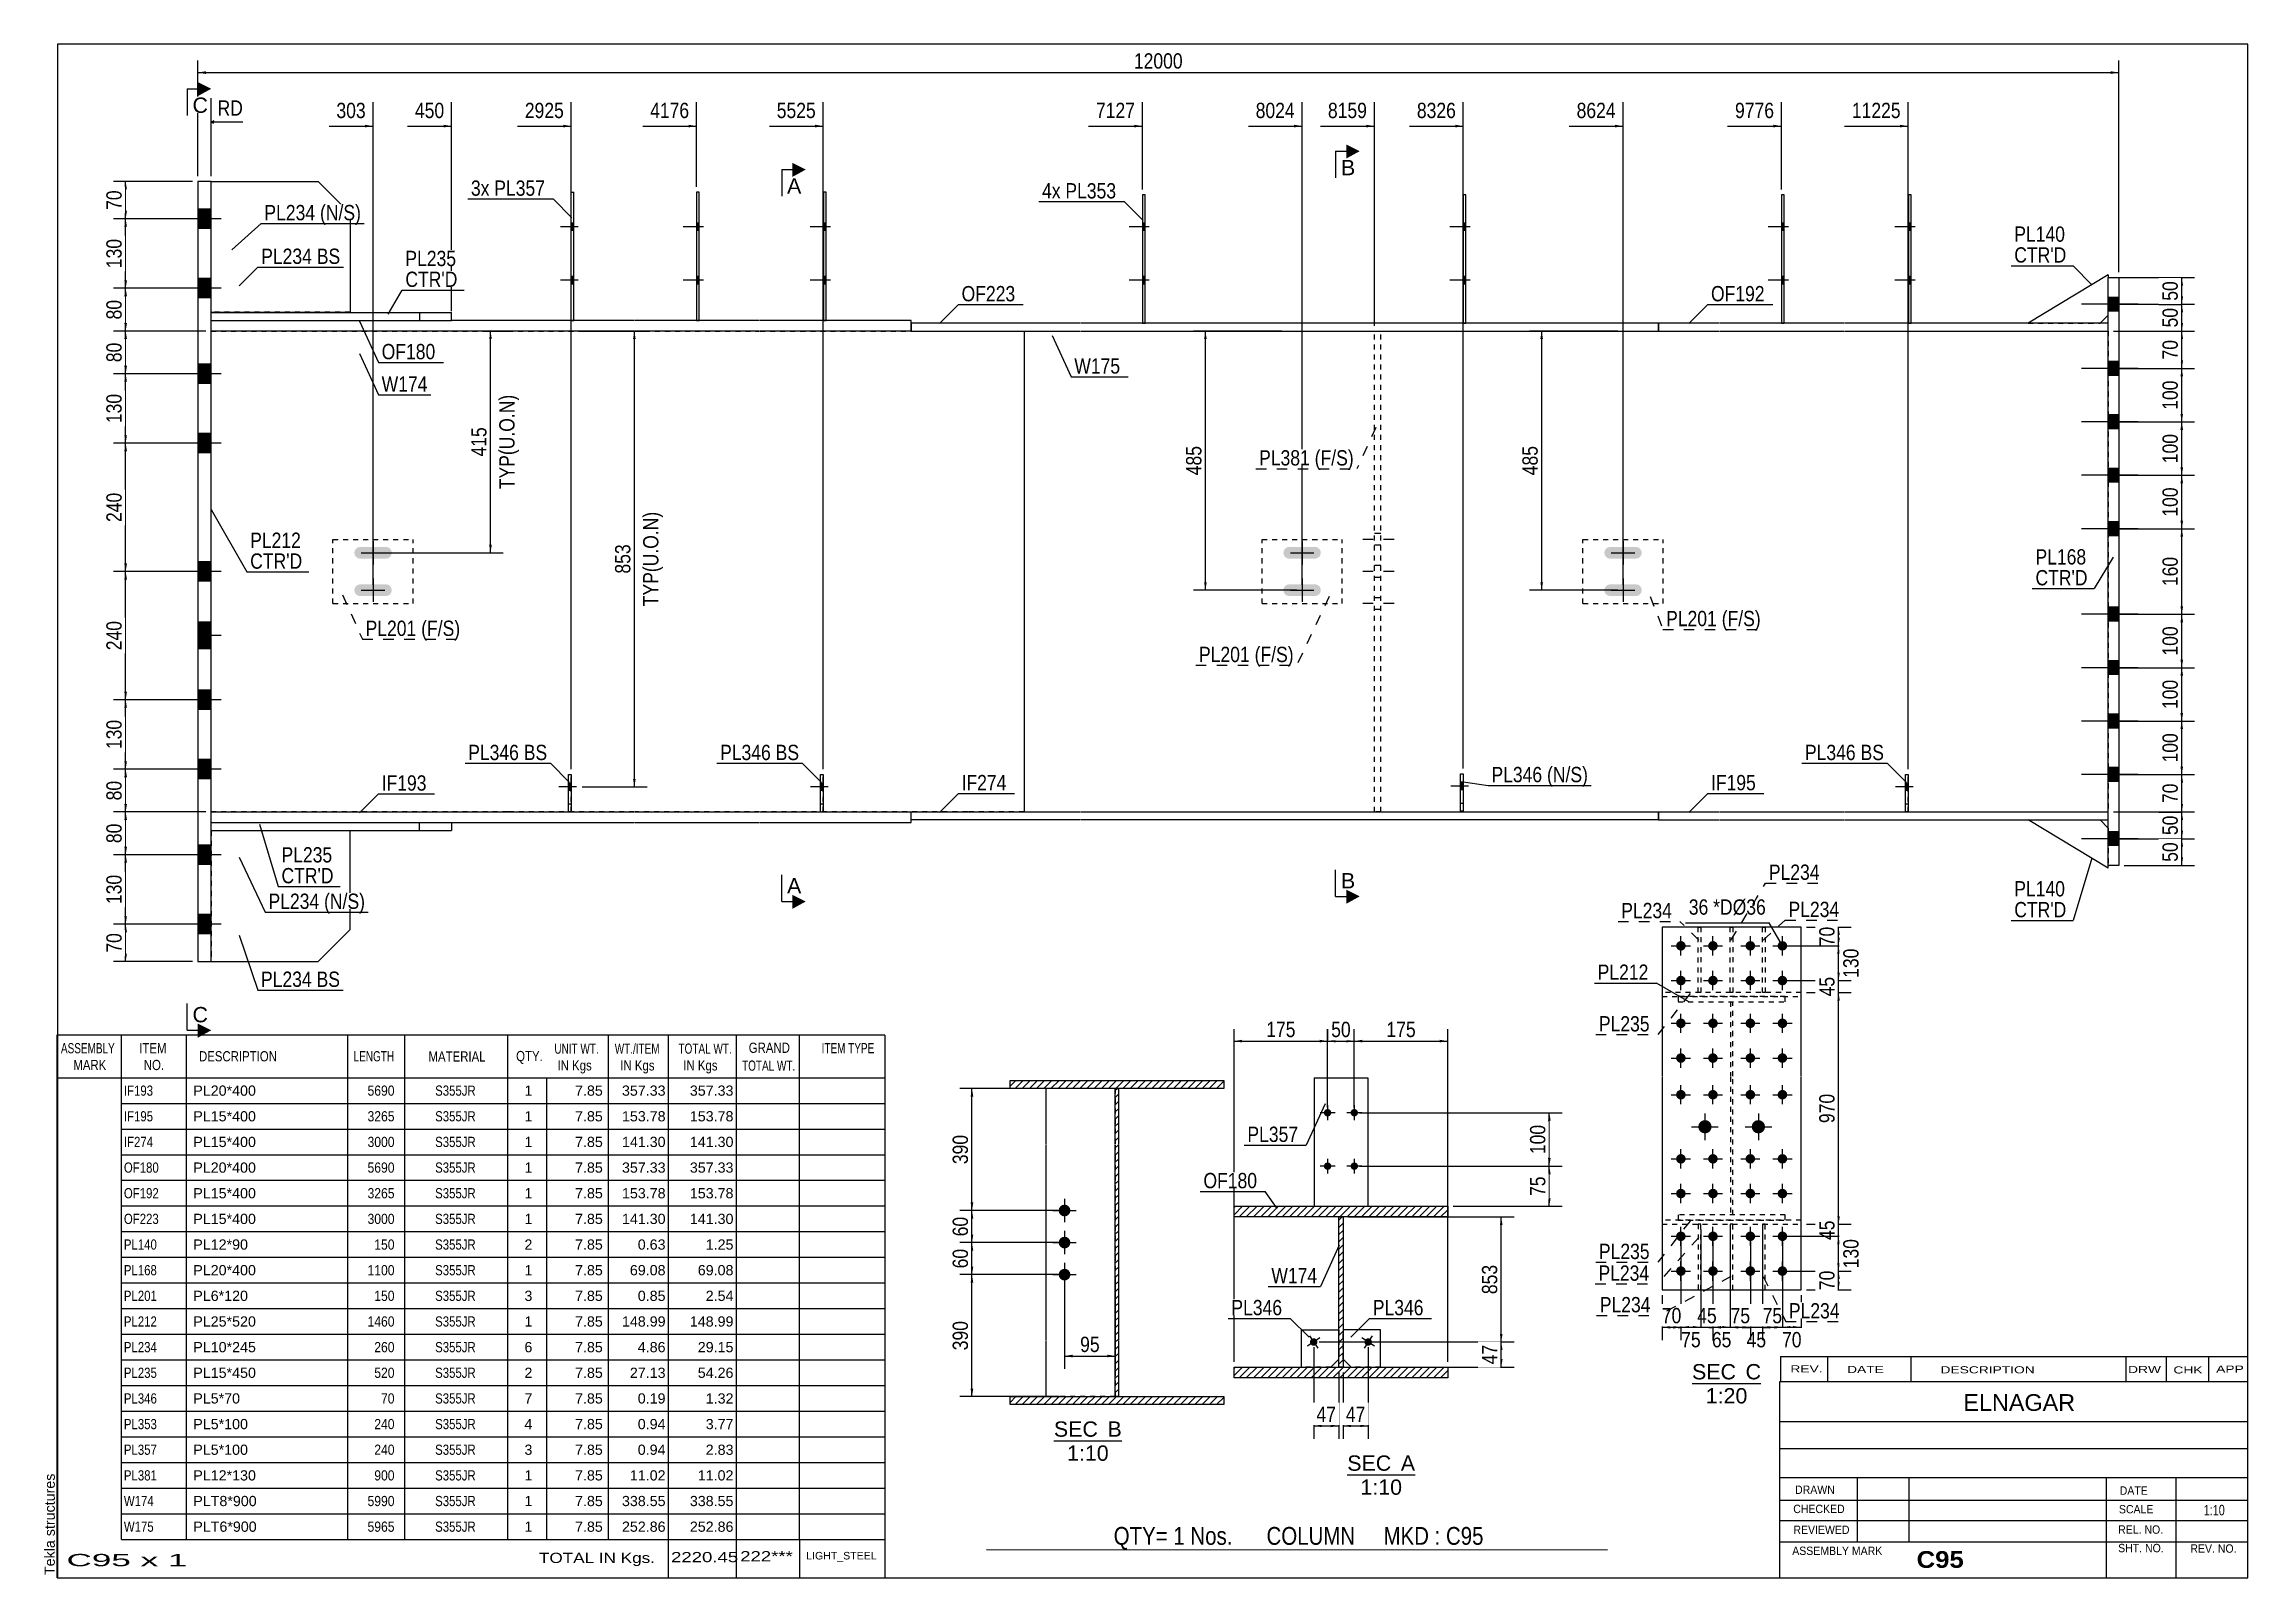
# Model space of a CAD drawing. Header units: millimetres. Extents: x -327 to 85, y -153 to 134.
import ezdxf

# ---------------------------------------------------------------- set-up
doc = ezdxf.new("R2010")
doc.units = ezdxf.units.MM
doc.linetypes.add('DXK_LINE_DOT1', pattern=[1.8814, 0.9407, -0.9407])
doc.linetypes.add('DXK_LINE_DOT2', pattern=[3.9198, 1.9599, -1.9599])
doc.styles.add('Arial', font='ARIAL.TTF', dxfattribs={"height": 0.2})
doc.styles.add('Arial Bold', font='ARIALBD.TTF', dxfattribs={"height": 0.2})
doc.styles.add('Arial Narrow', font='ARIALN.TTF', dxfattribs={"height": 0.2})

# ---------------------------------------------------------------- blocks, each defined once
blk = doc.blocks.new('Unknown-623351371-1210')
at = {"color": 5, "linetype": 'Continuous'}
for p, q in [((85.23, 133.7), (-324.77, 133.7)), ((-324.77, 133.7), (-324.77, -153.3)), ((85.23, -153.3), (85.23, 133.7)), ((-324.77, -153.3), (85.23, -153.3))]:
    blk.add_line(p, q, dxfattribs=at)
at = {"color": 174, "linetype": 'Continuous', "style": 'Arial'}
blk.add_text('Tekla structures', height=1.9102, rotation=90, dxfattribs=at).set_placement((-325.27, -152.8))
blk = doc.blocks.new('Unknown-623351371-12 - 5107')
at = {"color": 1, "linetype": 'Continuous'}
blk.add_line((-83.35, -134.03), (-70.66, -134.03), dxfattribs=at)
at = {"color": 0, "linetype": 'Continuous'}
blk.add_wipeout([(-75.13, -133.28), (-75.13, -130.28), (-83.35, -130.28), (-83.35, -133.28)], dxfattribs=at)
blk.add_wipeout([(-70.66, -133.28), (-70.66, -130.28), (-73.33, -130.28), (-73.33, -133.28)], dxfattribs=at)
blk.add_wipeout([(-73.11, -137.78), (-73.11, -134.78), (-80.89, -134.78), (-80.89, -137.78)], dxfattribs=at)
at = {"color": 136, "linetype": 'Continuous', "style": 'Arial'}
for s, height, p in [('SEC', 2.865, (-83.35, -133.28)), ('A', 2.87, (-73.33, -133.28)), ('1:10', 2.865, (-80.89, -137.78))]:
    blk.add_text(s, height=height, dxfattribs=at).set_placement(p)
blk = doc.blocks.new('Unknown-623351371-13 - 8627')
at = {"color": 1, "linetype": 'Continuous'}
blk.add_line((-138.26, -127.66), (-125.57, -127.66), dxfattribs=at)
at = {"color": 0, "linetype": 'Continuous'}
blk.add_wipeout([(-130.03, -126.91), (-130.03, -123.91), (-138.26, -123.91), (-138.26, -126.91)], dxfattribs=at)
blk.add_wipeout([(-125.57, -126.91), (-125.57, -123.91), (-128.23, -123.91), (-128.23, -126.91)], dxfattribs=at)
blk.add_wipeout([(-128.02, -131.41), (-128.02, -128.41), (-135.8, -128.41), (-135.8, -131.41)], dxfattribs=at)
at = {"color": 136, "linetype": 'Continuous', "style": 'Arial'}
for s, height, p in [('SEC', 2.865, (-138.26, -126.91)), ('B', 2.87, (-128.23, -126.91)), ('1:10', 2.865, (-135.8, -131.41))]:
    blk.add_text(s, height=height, dxfattribs=at).set_placement(p)
blk = doc.blocks.new('Unknown-623351371-14 - 10446')
at = {"color": 1, "linetype": 'Continuous'}
blk.add_line((-18.82, -116.93), (-5.91, -116.93), dxfattribs=at)
at = {"color": 0, "linetype": 'Continuous'}
blk.add_wipeout([(-10.6, -116.18), (-10.6, -113.18), (-18.82, -113.18), (-18.82, -116.18)], dxfattribs=at)
blk.add_wipeout([(-5.91, -116.18), (-5.91, -113.18), (-8.8, -113.18), (-8.8, -116.18)], dxfattribs=at)
blk.add_wipeout([(-8.47, -120.68), (-8.47, -117.68), (-16.25, -117.68), (-16.25, -120.68)], dxfattribs=at)
at = {"color": 136, "linetype": 'Continuous', "style": 'Arial'}
for s, height, p in [('SEC', 2.865, (-18.82, -116.18)), ('C', 2.87, (-8.8, -116.18)), ('1:20', 2.865, (-16.25, -120.68))]:
    blk.add_text(s, height=height, dxfattribs=at).set_placement(p)
blk = doc.blocks.new('Bolt-623351371-1424 - 1231')
at = {"linetype": 'Continuous'}
for points in [[(-28.32, 38.08), (-28.23, 38.5), (-28.32, 38.92), (-28.56, 39.28), (-28.91, 39.52), (-29.33, 39.6), (-34.13, 39.6), (-34.55, 39.52), (-34.91, 39.28), (-35.15, 38.92), (-35.23, 38.5), (-35.15, 38.08), (-34.91, 37.72), (-34.55, 37.48), (-34.13, 37.4), (-29.33, 37.4), (-28.91, 37.48), (-28.56, 37.72)], [(-28.32, 31.08), (-28.23, 31.5), (-28.32, 31.92), (-28.56, 32.28), (-28.91, 32.52), (-29.33, 32.6), (-34.13, 32.6), (-34.55, 32.52), (-34.91, 32.28), (-35.15, 31.92), (-35.23, 31.5), (-35.15, 31.08), (-34.91, 30.72), (-34.55, 30.48), (-34.13, 30.4), (-29.33, 30.4), (-28.91, 30.48), (-28.56, 30.72)]]:
    blk.add_hatch(color=3, dxfattribs=at).paths.add_polyline_path(points)
at = {"color": 3, "linetype": 'Continuous'}
for p, q in [((-33.93, 38.5), (-29.53, 38.5)), ((-31.73, 40.7), (-31.73, 36.3)), ((-31.73, 33.7), (-31.73, 29.3)), ((-33.93, 31.5), (-29.53, 31.5))]:
    blk.add_line(p, q, dxfattribs=at)
blk = doc.blocks.new('Part-623351371-1360 - 1231')
at = {"color": 2, "linetype": 'Continuous'}
for p, q in [((59.07, 90.5), (44.07, 81.5)), ((59.07, 90.5), (59.07, 90)), ((57.57, 81.5), (59.07, 83))]:
    blk.add_line(p, q, dxfattribs=at)
at = {"color": 7, "linetype": 'DXK_LINE_DOT1'}
for p, q in [((59.07, 83), (59.07, 90)), ((44.07, 81.5), (57.57, 81.5))]:
    blk.add_line(p, q, dxfattribs=at)
blk = doc.blocks.new('Bolt-623351371-1601 - 1231')
at = {"linetype": 'Continuous'}
blk.add_hatch(color=3, dxfattribs=at).paths.add_polyline_path([(-181.45, -6), (-181.45, -4.6), (-181.95, -4.6), (-181.95, -6)])
at = {"color": 3, "linetype": 'Continuous'}
for p, q in [((-180.5, -5.3), (-183.8, -5.3)), ((-181.45, -4.6), (-181.95, -4.6)), ((-181.45, -6), (-181.95, -6))]:
    blk.add_line(p, q, dxfattribs=at)
blk = doc.blocks.new('Part-623351371-1256 - 1231')
at = {"color": 2, "linetype": 'Continuous'}
for p, q in [((-164.95, 81.5), (-164.95, 80)), ((-154.45, 81.5), (-164.95, 81.5)), ((-164.95, 80), (-154.45, 80)), ((-133.35, 81.5), (-154.35, 81.5)), ((-154.35, 80), (-133.35, 80)), ((-109.9, 81.5), (-133.25, 81.5)), ((-133.25, 80), (-109.9, 80)), ((-49.83, 81.5), (-109.8, 81.5)), ((-109.8, 80), (-49.83, 80)), ((-25.12, 81.5), (-49.73, 81.5)), ((-49.73, 80), (-25.12, 80)), ((-25.12, 80), (-25.12, 81.5))]:
    blk.add_line(p, q, dxfattribs=at)
blk = doc.blocks.new('Bolt-623351371-1604 - 1231')
at = {"linetype": 'Continuous'}
for points in [[(-121.2, 98.8), (-121.2, 100.2), (-121.7, 100.2), (-121.7, 98.8)], [(-121.2, 98.8), (-121.2, 100.2), (-121.7, 100.2), (-121.7, 98.8)], [(-121.2, 88.8), (-121.2, 90.2), (-121.7, 90.2), (-121.7, 88.8)], [(-121.2, 88.8), (-121.2, 90.2), (-121.7, 90.2), (-121.7, 88.8)]]:
    blk.add_hatch(color=3, dxfattribs=at).paths.add_polyline_path(points)
at = {"color": 3, "linetype": 'Continuous'}
for p, q in [((-120.4, 99.5), (-124.2, 99.5)), ((-120.4, 99.5), (-124.2, 99.5)), ((-121.2, 100.2), (-121.7, 100.2)), ((-121.2, 100.2), (-121.7, 100.2)), ((-121.2, 98.8), (-121.7, 98.8)), ((-121.2, 98.8), (-121.7, 98.8)), ((-120.4, 89.5), (-124.2, 89.5)), ((-120.4, 89.5), (-124.2, 89.5)), ((-121.2, 90.2), (-121.7, 90.2)), ((-121.2, 90.2), (-121.7, 90.2)), ((-121.2, 88.8), (-121.7, 88.8)), ((-121.2, 88.8), (-121.7, 88.8))]:
    blk.add_line(p, q, dxfattribs=at)
blk = doc.blocks.new('Part-623351371-1429 - 1231')
at = {"color": 2, "linetype": 'Continuous'}
for p, q in [((21.12, -10), (21.12, -3)), ((21.12, -3), (21.62, -3)), ((21.62, -3), (21.62, -10))]:
    blk.add_line(p, q, dxfattribs=at)
at = {"color": 7, "linetype": 'DXK_LINE_DOT1'}
for p, q in [((21.12, -8.5), (21.62, -8.5)), ((21.62, -10), (21.12, -10))]:
    blk.add_line(p, q, dxfattribs=at)
blk = doc.blocks.new('Part-623351371-1365 - 1231')
at = {"color": 2, "linetype": 'Continuous'}
for p, q in [((59.07, -20.5), (44.07, -11.5)), ((57.57, -11.5), (59.07, -13)), ((59.07, -20.5), (59.07, -20))]:
    blk.add_line(p, q, dxfattribs=at)
at = {"color": 7, "linetype": 'DXK_LINE_DOT1'}
for p, q in [((44.07, -11.5), (57.57, -11.5)), ((59.07, -13), (59.07, -20))]:
    blk.add_line(p, q, dxfattribs=at)
blk = doc.blocks.new('Bolt-623351371-1588 - 1231')
at = {"linetype": 'Continuous'}
for points in [[(-88.38, 38.08), (-88.3, 38.5), (-88.38, 38.92), (-88.62, 39.28), (-88.98, 39.52), (-89.4, 39.6), (-94.2, 39.6), (-94.62, 39.52), (-94.98, 39.28), (-95.22, 38.92), (-95.3, 38.5), (-95.22, 38.08), (-94.98, 37.72), (-94.62, 37.48), (-94.2, 37.4), (-89.4, 37.4), (-88.98, 37.48), (-88.62, 37.72)], [(-88.38, 31.08), (-88.3, 31.5), (-88.38, 31.92), (-88.62, 32.28), (-88.98, 32.52), (-89.4, 32.6), (-94.2, 32.6), (-94.62, 32.52), (-94.98, 32.28), (-95.22, 31.92), (-95.3, 31.5), (-95.22, 31.08), (-94.98, 30.72), (-94.62, 30.48), (-94.2, 30.4), (-89.4, 30.4), (-88.98, 30.48), (-88.62, 30.72)]]:
    blk.add_hatch(color=3, dxfattribs=at).paths.add_polyline_path(points)
at = {"color": 3, "linetype": 'Continuous'}
for p, q in [((-94, 38.5), (-89.6, 38.5)), ((-91.8, 40.7), (-91.8, 36.3)), ((-91.8, 33.7), (-91.8, 29.3)), ((-94, 31.5), (-89.6, 31.5))]:
    blk.add_line(p, q, dxfattribs=at)
blk = doc.blocks.new('Part-623351371-1278 - 1231')
at = {"color": 2, "linetype": 'Continuous'}
for p, q in [((-164.95, -11.5), (-164.95, -10)), ((-164.95, -10), (-154.45, -10)), ((-154.45, -11.5), (-164.95, -11.5)), ((-154.35, -10), (-133.35, -10)), ((-133.35, -11.5), (-154.35, -11.5)), ((-133.25, -10), (-109.9, -10)), ((-109.9, -11.5), (-133.25, -11.5)), ((-109.8, -10), (-49.83, -10)), ((-49.83, -11.5), (-109.8, -11.5)), ((-49.73, -10), (-25.12, -10)), ((-25.12, -11.5), (-49.73, -11.5)), ((-25.12, -10), (-25.12, -11.5))]:
    blk.add_line(p, q, dxfattribs=at)
blk = doc.blocks.new('Bolt-623351371-1598 - 1231')
at = {"color": 3, "linetype": 'DXK_LINE_DOT2'}
for p, q in [((-180.5, -5.3), (-183.8, -5.3)), ((-181.45, -4.6), (-181.95, -4.6)), ((-181.45, -6), (-181.95, -6))]:
    blk.add_line(p, q, dxfattribs=at)
blk = doc.blocks.new('Part-623351371-1331 - 1231')
at = {"color": 2, "linetype": 'Continuous'}
for p, q in [((59.07, 90), (61.07, 90)), ((59.07, -20), (59.07, 90)), ((61.07, 90), (61.07, -20)), ((61.07, -20), (59.07, -20))]:
    blk.add_line(p, q, dxfattribs=at)
blk = doc.blocks.new('Bolt-623351371-1607 - 1231')
at = {"linetype": 'Continuous'}
for points in [[(22.17, 98.8), (22.17, 100.2), (21.67, 100.2), (21.67, 98.8)], [(22.17, 98.8), (22.17, 100.2), (21.67, 100.2), (21.67, 98.8)], [(22.17, 88.8), (22.17, 90.2), (21.67, 90.2), (21.67, 88.8)], [(22.17, 88.8), (22.17, 90.2), (21.67, 90.2), (21.67, 88.8)]]:
    blk.add_hatch(color=3, dxfattribs=at).paths.add_polyline_path(points)
at = {"color": 3, "linetype": 'Continuous'}
for p, q in [((22.97, 99.5), (19.17, 99.5)), ((22.97, 99.5), (19.17, 99.5)), ((22.17, 100.2), (21.67, 100.2)), ((22.17, 100.2), (21.67, 100.2)), ((22.17, 98.8), (21.67, 98.8)), ((22.17, 98.8), (21.67, 98.8)), ((22.97, 89.5), (19.17, 89.5)), ((22.97, 89.5), (19.17, 89.5)), ((22.17, 90.2), (21.67, 90.2)), ((22.17, 90.2), (21.67, 90.2)), ((22.17, 88.8), (21.67, 88.8)), ((22.17, 88.8), (21.67, 88.8))]:
    blk.add_line(p, q, dxfattribs=at)
blk = doc.blocks.new('Part-623351371-1410 - 1231')
at = {"color": 7, "linetype": 'DXK_LINE_DOT1'}
for p, q in [((-296, 80), (-240.5, 80)), ((-296, -10), (-296, 80)), ((-240.4, 80), (-216.8, 80)), ((-216.7, 80), (-193.35, 80)), ((-193.25, 80), (-154.45, 80)), ((-154.35, 80), (-143.85, 80)), ((-240.5, -10), (-296, -10)), ((-216.8, -10), (-240.4, -10)), ((-193.35, -10), (-216.7, -10)), ((-154.45, -10), (-193.25, -10)), ((-143.85, -10), (-154.35, -10))]:
    blk.add_line(p, q, dxfattribs=at)
at = {"color": 2, "linetype": 'Continuous'}
blk.add_line((-143.85, 80), (-143.85, -10), dxfattribs=at)
blk = doc.blocks.new('Part-623351371-1543 - 1231')
at = {"color": 7, "linetype": 'DXK_LINE_DOT1'}
for p, q in [((-296, -13.5), (-296, -38)), ((-270, -13.5), (-296, -13.5)), ((-270, -32), (-270, -13.5)), ((-276, -38), (-270, -32)), ((-296, -38), (-276, -38))]:
    blk.add_line(p, q, dxfattribs=at)
blk = doc.blocks.new('Part-623351371-1394 - 1231')
at = {"color": 2, "linetype": 'Continuous'}
for p, q in [((-296, 108), (-298.5, 108)), ((-298.5, 108), (-298.5, -38)), ((-296, -38), (-296, 108)), ((-298.5, -38), (-296, -38))]:
    blk.add_line(p, q, dxfattribs=at)
blk = doc.blocks.new('Part-623351371-1550 - 1231')
at = {"color": 7, "linetype": 'DXK_LINE_DOT1'}
for p, q in [((-296, 80), (-296, 82)), ((-296, 82), (-251, 82))]:
    blk.add_line(p, q, dxfattribs=at)
at = {"color": 2, "linetype": 'Continuous'}
for p, q in [((-240.5, 80), (-296, 80)), ((-240.5, 82), (-251, 82)), ((-216.8, 82), (-240.4, 82)), ((-216.8, 80), (-240.4, 80)), ((-193.35, 82), (-216.7, 82)), ((-193.35, 80), (-216.7, 80)), ((-164.95, 82), (-193.25, 82)), ((-164.95, 80), (-193.25, 80)), ((-164.95, 80), (-164.95, 82))]:
    blk.add_line(p, q, dxfattribs=at)
blk = doc.blocks.new('Bolt-623351371-1411 - 1231')
at = {"linetype": 'Continuous'}
for points in [[(59.07, 86.3), (59.07, 83.7), (61.07, 83.7), (61.07, 86.3)], [(59.07, 86.3), (59.07, 83.7), (61.07, 83.7), (61.07, 86.3)], [(59.07, 74.3), (59.07, 71.7), (61.07, 71.7), (61.07, 74.3)], [(59.07, 74.3), (59.07, 71.7), (61.07, 71.7), (61.07, 74.3)], [(59.07, 64.3), (59.07, 61.7), (61.07, 61.7), (61.07, 64.3)], [(59.07, 64.3), (59.07, 61.7), (61.07, 61.7), (61.07, 64.3)], [(59.07, 54.3), (59.07, 51.7), (61.07, 51.7), (61.07, 54.3)], [(59.07, 54.3), (59.07, 51.7), (61.07, 51.7), (61.07, 54.3)], [(59.07, 44.3), (59.07, 41.7), (61.07, 41.7), (61.07, 44.3)], [(59.07, 44.3), (59.07, 41.7), (61.07, 41.7), (61.07, 44.3)], [(59.07, 28.3), (59.07, 25.7), (61.07, 25.7), (61.07, 28.3)], [(59.07, 28.3), (59.07, 25.7), (61.07, 25.7), (61.07, 28.3)], [(59.07, 18.3), (59.07, 15.7), (61.07, 15.7), (61.07, 18.3)], [(59.07, 18.3), (59.07, 15.7), (61.07, 15.7), (61.07, 18.3)], [(59.07, 8.3), (59.07, 5.7), (61.07, 5.7), (61.07, 8.3)], [(59.07, 8.3), (59.07, 5.7), (61.07, 5.7), (61.07, 8.3)], [(59.07, -1.7), (59.07, -4.3), (61.07, -4.3), (61.07, -1.7)], [(59.07, -1.7), (59.07, -4.3), (61.07, -4.3), (61.07, -1.7)], [(59.07, -13.7), (59.07, -16.3), (61.07, -16.3), (61.07, -13.7)], [(59.07, -13.7), (59.07, -16.3), (61.07, -16.3), (61.07, -13.7)]]:
    blk.add_hatch(color=3, dxfattribs=at).paths.add_polyline_path(points)
at = {"color": 3, "linetype": 'Continuous'}
for p, q in [((64.66, 85), (54.07, 85)), ((64.66, 85), (54.07, 85)), ((61.07, 86.3), (59.07, 86.3)), ((61.07, 86.3), (59.07, 86.3)), ((61.07, 83.7), (59.07, 83.7)), ((61.07, 83.7), (59.07, 83.7)), ((61.07, 74.3), (59.07, 74.3)), ((61.07, 74.3), (59.07, 74.3)), ((64.66, 73), (54.07, 73)), ((64.66, 73), (54.07, 73)), ((61.07, 71.7), (59.07, 71.7)), ((61.07, 71.7), (59.07, 71.7)), ((64.66, 63), (54.07, 63)), ((64.66, 63), (54.07, 63)), ((61.07, 64.3), (59.07, 64.3)), ((61.07, 64.3), (59.07, 64.3)), ((61.07, 61.7), (59.07, 61.7)), ((61.07, 61.7), (59.07, 61.7)), ((61.07, 54.3), (59.07, 54.3)), ((61.07, 54.3), (59.07, 54.3)), ((64.66, 53), (54.07, 53)), ((64.66, 53), (54.07, 53)), ((61.07, 51.7), (59.07, 51.7)), ((61.07, 51.7), (59.07, 51.7)), ((64.66, 43), (54.07, 43)), ((64.66, 43), (54.07, 43)), ((61.07, 44.3), (59.07, 44.3)), ((61.07, 44.3), (59.07, 44.3)), ((61.07, 41.7), (59.07, 41.7)), ((61.07, 41.7), (59.07, 41.7)), ((64.66, 27), (54.07, 27)), ((64.66, 27), (54.07, 27)), ((61.07, 28.3), (59.07, 28.3)), ((61.07, 28.3), (59.07, 28.3)), ((61.07, 25.7), (59.07, 25.7)), ((61.07, 25.7), (59.07, 25.7)), ((64.66, 17), (54.07, 17)), ((64.66, 17), (54.07, 17)), ((61.07, 18.3), (59.07, 18.3)), ((61.07, 18.3), (59.07, 18.3)), ((61.07, 15.7), (59.07, 15.7)), ((61.07, 15.7), (59.07, 15.7)), ((61.07, 8.3), (59.07, 8.3)), ((61.07, 8.3), (59.07, 8.3)), ((64.66, 7), (54.07, 7)), ((64.66, 7), (54.07, 7)), ((61.07, 5.7), (59.07, 5.7)), ((61.07, 5.7), (59.07, 5.7)), ((64.66, -3), (54.07, -3)), ((64.66, -3), (54.07, -3)), ((61.07, -1.7), (59.07, -1.7)), ((61.07, -1.7), (59.07, -1.7)), ((61.07, -4.3), (59.07, -4.3)), ((61.07, -4.3), (59.07, -4.3)), ((64.66, -15), (54.07, -15)), ((64.66, -15), (54.07, -15)), ((61.07, -13.7), (59.07, -13.7)), ((61.07, -13.7), (59.07, -13.7)), ((61.07, -16.3), (59.07, -16.3)), ((61.07, -16.3), (59.07, -16.3))]:
    blk.add_line(p, q, dxfattribs=at)
blk = doc.blocks.new('Bolt-623351371-1412 - 1231')
at = {"linetype": 'Continuous'}
for points in [[(-298.5, 102.8), (-298.5, 99.2), (-296, 99.2), (-296, 102.8)], [(-298.5, 102.8), (-298.5, 99.2), (-296, 99.2), (-296, 102.8)], [(-298.5, 102.8), (-298.5, 99.2), (-296, 99.2), (-296, 102.8)], [(-298.5, 102.8), (-298.5, 99.2), (-296, 99.2), (-296, 102.8)], [(-298.5, 89.8), (-298.5, 86.2), (-296, 86.2), (-296, 89.8)], [(-298.5, 89.8), (-298.5, 86.2), (-296, 86.2), (-296, 89.8)], [(-298.5, 89.8), (-298.5, 86.2), (-296, 86.2), (-296, 89.8)], [(-298.5, 89.8), (-298.5, 86.2), (-296, 86.2), (-296, 89.8)], [(-298.5, 73.8), (-298.5, 70.2), (-296, 70.2), (-296, 73.8)], [(-298.5, 73.8), (-298.5, 70.2), (-296, 70.2), (-296, 73.8)], [(-298.5, 73.8), (-298.5, 70.2), (-296, 70.2), (-296, 73.8)], [(-298.5, 73.8), (-298.5, 70.2), (-296, 70.2), (-296, 73.8)], [(-298.5, 60.8), (-298.5, 57.2), (-296, 57.2), (-296, 60.8)], [(-298.5, 60.8), (-298.5, 57.2), (-296, 57.2), (-296, 60.8)], [(-298.5, 60.8), (-298.5, 57.2), (-296, 57.2), (-296, 60.8)], [(-298.5, 60.8), (-298.5, 57.2), (-296, 57.2), (-296, 60.8)], [(-298.5, 36.8), (-298.5, 33.2), (-296, 33.2), (-296, 36.8)], [(-298.5, 36.8), (-298.5, 33.2), (-296, 33.2), (-296, 36.8)], [(-298.5, 36.8), (-298.5, 33.2), (-296, 33.2), (-296, 36.8)], [(-298.5, 36.8), (-298.5, 33.2), (-296, 33.2), (-296, 36.8)], [(-298.5, 12.8), (-298.5, 9.2), (-296, 9.2), (-296, 12.8)], [(-298.5, 12.8), (-298.5, 9.2), (-296, 9.2), (-296, 12.8)], [(-298.5, 12.8), (-298.5, 9.2), (-296, 9.2), (-296, 12.8)], [(-298.5, 12.8), (-298.5, 9.2), (-296, 9.2), (-296, 12.8)], [(-298.5, -0.2), (-298.5, -3.8), (-296, -3.8), (-296, -0.2)], [(-298.5, -0.2), (-298.5, -3.8), (-296, -3.8), (-296, -0.2)], [(-298.5, -0.2), (-298.5, -3.8), (-296, -3.8), (-296, -0.2)], [(-298.5, -0.2), (-298.5, -3.8), (-296, -3.8), (-296, -0.2)], [(-298.5, -16.2), (-298.5, -19.8), (-296, -19.8), (-296, -16.2)], [(-298.5, -16.2), (-298.5, -19.8), (-296, -19.8), (-296, -16.2)], [(-298.5, -16.2), (-298.5, -19.8), (-296, -19.8), (-296, -16.2)], [(-298.5, -16.2), (-298.5, -19.8), (-296, -19.8), (-296, -16.2)], [(-298.5, -29.2), (-298.5, -32.8), (-296, -32.8), (-296, -29.2)], [(-298.5, -29.2), (-298.5, -32.8), (-296, -32.8), (-296, -29.2)], [(-298.5, -29.2), (-298.5, -32.8), (-296, -32.8), (-296, -29.2)], [(-298.5, -29.2), (-298.5, -32.8), (-296, -32.8), (-296, -29.2)]]:
    blk.add_hatch(color=3, dxfattribs=at).paths.add_polyline_path(points)
at = {"color": 3, "linetype": 'Continuous'}
for p, q in [((-296, 102.8), (-298.5, 102.8)), ((-296, 102.8), (-298.5, 102.8)), ((-296, 102.8), (-298.5, 102.8)), ((-296, 102.8), (-298.5, 102.8)), ((-294.1, 101), (-298.5, 101)), ((-294.1, 101), (-298.5, 101)), ((-294.1, 101), (-298.5, 101)), ((-294.1, 101), (-298.5, 101)), ((-296, 99.2), (-298.5, 99.2)), ((-296, 99.2), (-298.5, 99.2)), ((-296, 99.2), (-298.5, 99.2)), ((-296, 99.2), (-298.5, 99.2)), ((-296, 89.8), (-298.5, 89.8)), ((-296, 89.8), (-298.5, 89.8)), ((-296, 89.8), (-298.5, 89.8)), ((-296, 89.8), (-298.5, 89.8)), ((-294.1, 88), (-298.5, 88)), ((-294.1, 88), (-298.5, 88)), ((-294.1, 88), (-298.5, 88)), ((-294.1, 88), (-298.5, 88)), ((-296, 86.2), (-298.5, 86.2)), ((-296, 86.2), (-298.5, 86.2)), ((-296, 86.2), (-298.5, 86.2)), ((-296, 86.2), (-298.5, 86.2)), ((-296, 73.8), (-298.5, 73.8)), ((-296, 73.8), (-298.5, 73.8)), ((-296, 73.8), (-298.5, 73.8)), ((-296, 73.8), (-298.5, 73.8)), ((-294.1, 72), (-298.5, 72)), ((-294.1, 72), (-298.5, 72)), ((-294.1, 72), (-298.5, 72)), ((-294.1, 72), (-298.5, 72)), ((-296, 70.2), (-298.5, 70.2)), ((-296, 70.2), (-298.5, 70.2)), ((-296, 70.2), (-298.5, 70.2)), ((-296, 70.2), (-298.5, 70.2)), ((-296, 60.8), (-298.5, 60.8)), ((-296, 60.8), (-298.5, 60.8)), ((-296, 60.8), (-298.5, 60.8)), ((-296, 60.8), (-298.5, 60.8)), ((-294.1, 59), (-298.5, 59)), ((-294.1, 59), (-298.5, 59)), ((-294.1, 59), (-298.5, 59)), ((-294.1, 59), (-298.5, 59)), ((-296, 57.2), (-298.5, 57.2)), ((-296, 57.2), (-298.5, 57.2)), ((-296, 57.2), (-298.5, 57.2)), ((-296, 57.2), (-298.5, 57.2)), ((-296, 36.8), (-298.5, 36.8)), ((-296, 36.8), (-298.5, 36.8)), ((-296, 36.8), (-298.5, 36.8)), ((-296, 36.8), (-298.5, 36.8)), ((-294.1, 35), (-298.5, 35)), ((-294.1, 35), (-298.5, 35)), ((-294.1, 35), (-298.5, 35)), ((-294.1, 35), (-298.5, 35)), ((-296, 33.2), (-298.5, 33.2)), ((-296, 33.2), (-298.5, 33.2)), ((-296, 33.2), (-298.5, 33.2)), ((-296, 33.2), (-298.5, 33.2)), ((-296, 12.8), (-298.5, 12.8)), ((-296, 12.8), (-298.5, 12.8)), ((-296, 12.8), (-298.5, 12.8)), ((-296, 12.8), (-298.5, 12.8)), ((-294.1, 11), (-298.5, 11)), ((-294.1, 11), (-298.5, 11)), ((-294.1, 11), (-298.5, 11)), ((-294.1, 11), (-298.5, 11)), ((-296, 9.2), (-298.5, 9.2)), ((-296, 9.2), (-298.5, 9.2)), ((-296, 9.2), (-298.5, 9.2)), ((-296, 9.2), (-298.5, 9.2)), ((-296, -0.2), (-298.5, -0.2)), ((-296, -0.2), (-298.5, -0.2)), ((-296, -0.2), (-298.5, -0.2)), ((-296, -0.2), (-298.5, -0.2)), ((-294.1, -2), (-298.5, -2)), ((-294.1, -2), (-298.5, -2)), ((-294.1, -2), (-298.5, -2)), ((-294.1, -2), (-298.5, -2)), ((-296, -3.8), (-298.5, -3.8)), ((-296, -3.8), (-298.5, -3.8)), ((-296, -3.8), (-298.5, -3.8)), ((-296, -3.8), (-298.5, -3.8)), ((-296, -16.2), (-298.5, -16.2)), ((-296, -16.2), (-298.5, -16.2)), ((-296, -16.2), (-298.5, -16.2)), ((-296, -16.2), (-298.5, -16.2)), ((-294.1, -18), (-298.5, -18)), ((-294.1, -18), (-298.5, -18)), ((-294.1, -18), (-298.5, -18)), ((-294.1, -18), (-298.5, -18)), ((-296, -19.8), (-298.5, -19.8)), ((-296, -19.8), (-298.5, -19.8)), ((-296, -19.8), (-298.5, -19.8)), ((-296, -19.8), (-298.5, -19.8)), ((-296, -29.2), (-298.5, -29.2)), ((-296, -29.2), (-298.5, -29.2)), ((-296, -29.2), (-298.5, -29.2)), ((-296, -29.2), (-298.5, -29.2)), ((-294.1, -31), (-298.5, -31)), ((-294.1, -31), (-298.5, -31)), ((-294.1, -31), (-298.5, -31)), ((-294.1, -31), (-298.5, -31)), ((-296, -32.8), (-298.5, -32.8)), ((-296, -32.8), (-298.5, -32.8)), ((-296, -32.8), (-298.5, -32.8)), ((-296, -32.8), (-298.5, -32.8))]:
    blk.add_line(p, q, dxfattribs=at)
blk = doc.blocks.new('Part-623351371-1557 - 1231')
at = {"color": 7, "linetype": 'DXK_LINE_DOT1'}
for p, q in [((-229.1, -10), (-229.1, -3)), ((-229.1, -3), (-228.6, -3)), ((-228.6, -10), (-228.6, -3)), ((-229.1, -8.5), (-228.6, -8.5))]:
    blk.add_line(p, q, dxfattribs=at)
blk = doc.blocks.new('Part-623351371-1417 - 1231')
at = {"color": 2, "linetype": 'Continuous'}
for p, q in [((-296, 81.99), (-296, 83.49)), ((-296, 83.49), (-251, 83.49)), ((-257, 83.49), (-257, 81.99)), ((-251, 81.99), (-251, 83.49)), ((-296, 81.99), (-251, 81.99))]:
    blk.add_line(p, q, dxfattribs=at)
blk = doc.blocks.new('Part-623351371-1422 - 1231')
at = {"color": 2, "linetype": 'Continuous'}
for p, q in [((-228.6, 82), (-228.6, 106)), ((-228.6, 106), (-228.1, 106)), ((-228.1, 82), (-228.1, 106))]:
    blk.add_line(p, q, dxfattribs=at)
at = {"color": 7, "linetype": 'DXK_LINE_DOT1'}
blk.add_line((-228.6, 82), (-228.1, 82), dxfattribs=at)
blk = doc.blocks.new('Part-623351371-1546 - 1231')
at = {"color": 2, "linetype": 'Continuous'}
for p, q in [((-270, -13.5), (-296, -13.5)), ((-270, -32), (-270, -13.5)), ((-276, -38), (-270, -32)), ((-296, -38), (-276, -38))]:
    blk.add_line(p, q, dxfattribs=at)
blk = doc.blocks.new('Bolt-623351371-1423 - 1231')
at = {"linetype": 'Continuous'}
for points in [[(-262.29, 38.08), (-262.2, 38.5), (-262.29, 38.92), (-262.52, 39.28), (-262.88, 39.52), (-263.3, 39.6), (-268.1, 39.6), (-268.52, 39.52), (-268.88, 39.28), (-269.12, 38.92), (-269.2, 38.5), (-269.12, 38.08), (-268.88, 37.72), (-268.52, 37.48), (-268.1, 37.4), (-263.3, 37.4), (-262.88, 37.48), (-262.52, 37.72)], [(-262.29, 31.08), (-262.2, 31.5), (-262.29, 31.92), (-262.52, 32.28), (-262.88, 32.52), (-263.3, 32.6), (-268.1, 32.6), (-268.52, 32.52), (-268.88, 32.28), (-269.12, 31.92), (-269.2, 31.5), (-269.12, 31.08), (-268.88, 30.72), (-268.52, 30.48), (-268.1, 30.4), (-263.3, 30.4), (-262.88, 30.48), (-262.52, 30.72)]]:
    blk.add_hatch(color=3, dxfattribs=at).paths.add_polyline_path(points)
at = {"color": 3, "linetype": 'Continuous'}
for p, q in [((-267.9, 38.5), (-263.5, 38.5)), ((-265.7, 40.7), (-265.7, 36.3)), ((-265.7, 33.7), (-265.7, 29.3)), ((-267.9, 31.5), (-263.5, 31.5))]:
    blk.add_line(p, q, dxfattribs=at)
blk = doc.blocks.new('Part-623351371-1544 - 1231')
at = {"color": 2, "linetype": 'Continuous'}
for p, q in [((-296, -13.49), (-296, -11.99)), ((-296, -11.99), (-251, -11.99)), ((-257, -13.49), (-257, -11.99)), ((-251, -11.99), (-251, -13.49)), ((-296, -13.49), (-251, -13.49))]:
    blk.add_line(p, q, dxfattribs=at)
blk = doc.blocks.new('Bolt-623351371-1609 - 1231')
at = {"color": 3, "linetype": 'DXK_LINE_DOT2'}
for p, q in [((-77.08, 42.1), (-78.28, 42.1)), ((-74.58, 41), (-81.38, 41)), ((-77.08, 39.9), (-78.28, 39.9)), ((-74.58, 35), (-81.38, 35)), ((-77.08, 36.1), (-78.28, 36.1)), ((-77.08, 33.9), (-78.28, 33.9)), ((-74.58, 29), (-81.38, 29)), ((-77.08, 30.1), (-78.28, 30.1)), ((-77.08, 27.9), (-78.28, 27.9))]:
    blk.add_line(p, q, dxfattribs=at)
blk = doc.blocks.new('Part-623351371-1547 - 1231')
at = {"color": 7, "linetype": 'DXK_LINE_DOT1'}
for p, q in [((-296, 83.5), (-296, 108)), ((-296, 108), (-276, 108)), ((-276, 108), (-270, 102)), ((-270, 102), (-270, 83.5)), ((-270, 83.5), (-296, 83.5))]:
    blk.add_line(p, q, dxfattribs=at)
blk = doc.blocks.new('Bolt-623351371-1613 - 1231')
at = {"linetype": 'Continuous'}
blk.add_hatch(color=3, dxfattribs=at).paths.add_polyline_path([(-61.63, -5.85), (-61.63, -4.45), (-62.13, -4.45), (-62.13, -5.85)])
at = {"color": 3, "linetype": 'Continuous'}
for p, q in [((-60.68, -5.15), (-63.98, -5.15)), ((-61.63, -4.45), (-62.13, -4.45)), ((-61.63, -5.85), (-62.13, -5.85))]:
    blk.add_line(p, q, dxfattribs=at)
blk = doc.blocks.new('Part-623351371-1549 - 1231')
at = {"color": 2, "linetype": 'Continuous'}
for p, q in [((-296, 108), (-276, 108)), ((-276, 108), (-270, 102)), ((-270, 102), (-270, 83.5)), ((-296, 83.5), (-270, 83.5))]:
    blk.add_line(p, q, dxfattribs=at)
blk = doc.blocks.new('Part-623351371-1551 - 1231')
at = {"color": 2, "linetype": 'Continuous'}
for p, q in [((-25.12, 81.5), (-25.12, 80)), ((-13.73, 81.5), (-25.12, 81.5)), ((-25.12, 80), (-13.73, 80)), ((9.72, 81.5), (-13.63, 81.5)), ((-13.63, 80), (9.72, 80)), ((33.47, 81.5), (9.82, 81.5)), ((9.82, 80), (33.47, 80)), ((59.07, 81.5), (33.57, 81.5)), ((33.57, 80), (59.07, 80)), ((59.07, 80), (59.07, 81.5))]:
    blk.add_line(p, q, dxfattribs=at)
blk = doc.blocks.new('Part-623351371-1553 - 1231')
at = {"color": 7, "linetype": 'DXK_LINE_DOT1'}
for p, q in [((-143.85, 80), (-143.85, -10)), ((-143.85, 80), (-133.35, 80)), ((-133.25, 80), (-109.9, 80)), ((-109.8, 80), (-49.83, 80)), ((-49.73, 80), (-13.73, 80)), ((-13.63, 80), (9.72, 80)), ((9.82, 80), (33.47, 80)), ((33.57, 80), (59.07, 80)), ((59.07, 80), (59.07, -10)), ((-143.85, -10), (-133.35, -10)), ((-133.25, -10), (-109.9, -10)), ((-109.8, -10), (-49.83, -10)), ((-49.73, -10), (-13.73, -10)), ((-13.63, -10), (9.72, -10)), ((9.82, -10), (21.12, -10)), ((21.62, -10), (33.47, -10)), ((33.57, -10), (59.07, -10))]:
    blk.add_line(p, q, dxfattribs=at)
blk = doc.blocks.new('Part-623351371-1554 - 1231')
at = {"color": 2, "linetype": 'Continuous'}
for p, q in [((-296, -10), (-240.5, -10)), ((-251, -12), (-240.5, -12)), ((-240.4, -10), (-216.8, -10)), ((-240.4, -12), (-216.8, -12)), ((-216.7, -10), (-193.35, -10)), ((-216.7, -12), (-193.35, -12)), ((-193.25, -10), (-164.95, -10)), ((-193.25, -12), (-164.95, -12)), ((-164.95, -12), (-164.95, -10))]:
    blk.add_line(p, q, dxfattribs=at)
at = {"color": 7, "linetype": 'DXK_LINE_DOT1'}
for q in [(-296, -10), (-251, -12)]:
    blk.add_line((-296, -12), q, dxfattribs=at)
blk = doc.blocks.new('Bolt-623351371-1619 - 1231')
at = {"linetype": 'Continuous'}
blk.add_hatch(color=3, dxfattribs=at).paths.add_polyline_path([(21.62, -6), (21.62, -4.6), (21.12, -4.6), (21.12, -6)])
at = {"color": 3, "linetype": 'Continuous'}
for p, q in [((22.57, -5.3), (19.27, -5.3)), ((21.62, -4.6), (21.12, -4.6)), ((21.62, -6), (21.12, -6))]:
    blk.add_line(p, q, dxfattribs=at)
blk = doc.blocks.new('Part-623351371-1555 - 1231')
at = {"color": 2, "linetype": 'Continuous'}
for p, q in [((-25.12, -11.5), (-25.12, -10)), ((-25.12, -10), (-13.73, -10)), ((-25.12, -11.5), (-13.73, -11.5)), ((-13.63, -10), (9.72, -10)), ((-13.63, -11.5), (9.72, -11.5)), ((9.82, -10), (33.47, -10)), ((9.82, -11.5), (33.47, -11.5)), ((33.57, -10), (59.07, -10)), ((33.57, -11.5), (59.07, -11.5)), ((59.07, -11.5), (59.07, -10))]:
    blk.add_line(p, q, dxfattribs=at)
blk = doc.blocks.new('Part-623351371-1560 - 1231')
at = {"color": 2, "linetype": 'Continuous'}
for p, q in [((-229.1, -10), (-229.1, -3)), ((-229.1, -3), (-228.6, -3)), ((-228.6, -3), (-228.6, -10))]:
    blk.add_line(p, q, dxfattribs=at)
blk = doc.blocks.new('Part-623351371-1563 - 1231')
at = {"color": 2, "linetype": 'Continuous'}
for p, q in [((-204.65, 106), (-205.15, 106)), ((-205.15, 106), (-205.15, 82)), ((-204.65, 82), (-204.65, 106))]:
    blk.add_line(p, q, dxfattribs=at)
at = {"color": 7, "linetype": 'DXK_LINE_DOT1'}
blk.add_line((-205.15, 82), (-204.65, 82), dxfattribs=at)
blk = doc.blocks.new('Part-623351371-1564 - 1231')
at = {"color": 2, "linetype": 'Continuous'}
for p, q in [((-180.9, 106), (-181.4, 106)), ((-181.4, 106), (-181.4, 82)), ((-180.9, 82), (-180.9, 106))]:
    blk.add_line(p, q, dxfattribs=at)
at = {"color": 7, "linetype": 'DXK_LINE_DOT1'}
blk.add_line((-181.4, 82), (-180.9, 82), dxfattribs=at)
blk = doc.blocks.new('Part-623351371-1565 - 1231')
at = {"color": 7, "linetype": 'DXK_LINE_DOT1'}
for p, q in [((-181.95, -10), (-181.95, -3)), ((-181.95, -3), (-181.45, -3)), ((-181.45, -10), (-181.45, -3)), ((-181.95, -8.5), (-181.45, -8.5))]:
    blk.add_line(p, q, dxfattribs=at)
blk = doc.blocks.new('Part-623351371-1568 - 1231')
at = {"color": 2, "linetype": 'Continuous'}
for p, q in [((-181.95, -10), (-181.95, -3)), ((-181.95, -3), (-181.45, -3)), ((-181.45, -3), (-181.45, -10))]:
    blk.add_line(p, q, dxfattribs=at)
blk = doc.blocks.new('Part-623351371-1571 - 1231')
at = {"color": 2, "linetype": 'Continuous'}
for p, q in [((-121.2, 105.5), (-121.7, 105.5)), ((-121.7, 105.5), (-121.7, 81.5)), ((-121.2, 81.5), (-121.2, 105.5))]:
    blk.add_line(p, q, dxfattribs=at)
at = {"color": 7, "linetype": 'DXK_LINE_DOT1'}
blk.add_line((-121.7, 81.5), (-121.2, 81.5), dxfattribs=at)
blk = doc.blocks.new('Part-623351371-1572 - 1231')
at = {"color": 2, "linetype": 'Continuous'}
for p, q in [((-61.13, 105.5), (-61.63, 105.5)), ((-61.63, 105.5), (-61.63, 81.5)), ((-61.13, 81.5), (-61.13, 105.5))]:
    blk.add_line(p, q, dxfattribs=at)
at = {"color": 7, "linetype": 'DXK_LINE_DOT1'}
blk.add_line((-61.63, 81.5), (-61.13, 81.5), dxfattribs=at)
blk = doc.blocks.new('Part-623351371-1573 - 1231')
at = {"color": 2, "linetype": 'Continuous'}
for p, q in [((-1.58, 105.5), (-2.08, 105.5)), ((-2.08, 105.5), (-2.08, 81.5)), ((-1.58, 81.5), (-1.58, 105.5))]:
    blk.add_line(p, q, dxfattribs=at)
at = {"color": 7, "linetype": 'DXK_LINE_DOT1'}
blk.add_line((-2.08, 81.5), (-1.58, 81.5), dxfattribs=at)
blk = doc.blocks.new('Part-623351371-1574 - 1231')
at = {"color": 2, "linetype": 'Continuous'}
for p, q in [((22.17, 105.5), (21.67, 105.5)), ((21.67, 105.5), (21.67, 81.5)), ((22.17, 81.5), (22.17, 105.5))]:
    blk.add_line(p, q, dxfattribs=at)
at = {"color": 7, "linetype": 'DXK_LINE_DOT1'}
blk.add_line((21.67, 81.5), (22.17, 81.5), dxfattribs=at)
blk = doc.blocks.new('Part-623351371-1575 - 1231')
at = {"color": 7, "linetype": 'DXK_LINE_DOT1'}
for p, q in [((-273.2, 29), (-273.2, 41)), ((-273.2, 41), (-258.2, 41)), ((-258.2, 29), (-258.2, 41)), ((-273.2, 29), (-258.2, 29))]:
    blk.add_line(p, q, dxfattribs=at)
blk = doc.blocks.new('Part-623351371-1576 - 1231')
at = {"color": 7, "linetype": 'DXK_LINE_DOT1'}
for p, q in [((-99.3, 29), (-99.3, 41)), ((-99.3, 41), (-84.3, 41)), ((-84.3, 29), (-84.3, 41)), ((-99.3, 29), (-84.3, 29))]:
    blk.add_line(p, q, dxfattribs=at)
blk = doc.blocks.new('Part-623351371-1577 - 1231')
at = {"color": 7, "linetype": 'DXK_LINE_DOT1'}
for p, q in [((-39.23, 29), (-39.23, 41)), ((-39.23, 41), (-24.23, 41)), ((-24.23, 29), (-24.23, 41)), ((-39.23, 29), (-24.23, 29))]:
    blk.add_line(p, q, dxfattribs=at)
blk = doc.blocks.new('Part-623351371-1578 - 1231')
at = {"color": 7, "linetype": 'DXK_LINE_DOT1'}
for p, q in [((-78.28, -10), (-78.28, 80)), ((-77.08, -10), (-77.08, 80)), ((-77.08, -10), (-78.28, -10))]:
    blk.add_line(p, q, dxfattribs=at)
blk = doc.blocks.new('Part-623351371-1582 - 1231')
at = {"color": 2, "linetype": 'Continuous'}
for p, q in [((-62.13, -9.85), (-62.13, -2.85)), ((-62.13, -2.85), (-61.63, -2.85)), ((-61.63, -2.85), (-61.63, -9.85)), ((-61.63, -9.85), (-62.13, -9.85))]:
    blk.add_line(p, q, dxfattribs=at)
at = {"color": 7, "linetype": 'DXK_LINE_DOT1'}
blk.add_line((-62.13, -8.35), (-61.63, -8.35), dxfattribs=at)
blk = doc.blocks.new('Part-623351371-1585 - 1231')
at = {"color": 7, "linetype": 'DXK_LINE_DOT1'}
for p, q in [((21.12, -10), (21.12, -3)), ((21.12, -3), (21.62, -3)), ((21.62, -10), (21.62, -3))]:
    blk.add_line(p, q, dxfattribs=at)
blk = doc.blocks.new('Bolt-623351371-1589 - 1231')
at = {"linetype": 'Continuous'}
for points in [[(-228.1, 98.8), (-228.1, 100.2), (-228.6, 100.2), (-228.6, 98.8)], [(-228.1, 98.8), (-228.1, 100.2), (-228.6, 100.2), (-228.6, 98.8)], [(-228.1, 88.8), (-228.1, 90.2), (-228.6, 90.2), (-228.6, 88.8)], [(-228.1, 88.8), (-228.1, 90.2), (-228.6, 90.2), (-228.6, 88.8)]]:
    blk.add_hatch(color=3, dxfattribs=at).paths.add_polyline_path(points)
at = {"color": 3, "linetype": 'Continuous'}
for p, q in [((-227.3, 99.5), (-230.6, 99.5)), ((-227.3, 99.5), (-230.6, 99.5)), ((-228.1, 100.2), (-228.6, 100.2)), ((-228.1, 100.2), (-228.6, 100.2)), ((-228.1, 98.8), (-228.6, 98.8)), ((-228.1, 98.8), (-228.6, 98.8)), ((-227.3, 89.5), (-230.6, 89.5)), ((-227.3, 89.5), (-230.6, 89.5)), ((-228.1, 90.2), (-228.6, 90.2)), ((-228.1, 90.2), (-228.6, 90.2)), ((-228.1, 88.8), (-228.6, 88.8)), ((-228.1, 88.8), (-228.6, 88.8))]:
    blk.add_line(p, q, dxfattribs=at)
blk = doc.blocks.new('Bolt-623351371-1590 - 1231')
at = {"color": 3, "linetype": 'DXK_LINE_DOT2'}
for p, q in [((-227.65, -5.3), (-230.95, -5.3)), ((-228.6, -4.6), (-229.1, -4.6)), ((-228.6, -6), (-229.1, -6))]:
    blk.add_line(p, q, dxfattribs=at)
blk = doc.blocks.new('Bolt-623351371-1593 - 1231')
at = {"linetype": 'Continuous'}
blk.add_hatch(color=3, dxfattribs=at).paths.add_polyline_path([(-228.6, -6), (-228.6, -4.6), (-229.1, -4.6), (-229.1, -6)])
at = {"color": 3, "linetype": 'Continuous'}
for p, q in [((-227.65, -5.3), (-230.95, -5.3)), ((-228.6, -4.6), (-229.1, -4.6)), ((-228.6, -6), (-229.1, -6))]:
    blk.add_line(p, q, dxfattribs=at)
blk = doc.blocks.new('Bolt-623351371-1596 - 1231')
at = {"linetype": 'Continuous'}
for points in [[(-204.65, 98.8), (-204.65, 100.2), (-205.15, 100.2), (-205.15, 98.8)], [(-204.65, 98.8), (-204.65, 100.2), (-205.15, 100.2), (-205.15, 98.8)], [(-204.65, 88.8), (-204.65, 90.2), (-205.15, 90.2), (-205.15, 88.8)], [(-204.65, 88.8), (-204.65, 90.2), (-205.15, 90.2), (-205.15, 88.8)]]:
    blk.add_hatch(color=3, dxfattribs=at).paths.add_polyline_path(points)
at = {"color": 3, "linetype": 'Continuous'}
for p, q in [((-203.85, 99.5), (-207.65, 99.5)), ((-203.85, 99.5), (-207.65, 99.5)), ((-204.65, 100.2), (-205.15, 100.2)), ((-204.65, 100.2), (-205.15, 100.2)), ((-204.65, 98.8), (-205.15, 98.8)), ((-204.65, 98.8), (-205.15, 98.8)), ((-203.85, 89.5), (-207.65, 89.5)), ((-203.85, 89.5), (-207.65, 89.5)), ((-204.65, 90.2), (-205.15, 90.2)), ((-204.65, 90.2), (-205.15, 90.2)), ((-204.65, 88.8), (-205.15, 88.8)), ((-204.65, 88.8), (-205.15, 88.8))]:
    blk.add_line(p, q, dxfattribs=at)
blk = doc.blocks.new('Bolt-623351371-1597 - 1231')
at = {"linetype": 'Continuous'}
for points in [[(-180.9, 98.8), (-180.9, 100.2), (-181.4, 100.2), (-181.4, 98.8)], [(-180.9, 98.8), (-180.9, 100.2), (-181.4, 100.2), (-181.4, 98.8)], [(-180.9, 88.8), (-180.9, 90.2), (-181.4, 90.2), (-181.4, 88.8)], [(-180.9, 88.8), (-180.9, 90.2), (-181.4, 90.2), (-181.4, 88.8)]]:
    blk.add_hatch(color=3, dxfattribs=at).paths.add_polyline_path(points)
at = {"color": 3, "linetype": 'Continuous'}
for p, q in [((-180.1, 99.5), (-183.9, 99.5)), ((-180.1, 99.5), (-183.9, 99.5)), ((-180.9, 100.2), (-181.4, 100.2)), ((-180.9, 100.2), (-181.4, 100.2)), ((-180.9, 98.8), (-181.4, 98.8)), ((-180.9, 98.8), (-181.4, 98.8)), ((-180.1, 89.5), (-183.9, 89.5)), ((-180.1, 89.5), (-183.9, 89.5)), ((-180.9, 90.2), (-181.4, 90.2)), ((-180.9, 90.2), (-181.4, 90.2)), ((-180.9, 88.8), (-181.4, 88.8)), ((-180.9, 88.8), (-181.4, 88.8))]:
    blk.add_line(p, q, dxfattribs=at)
blk = doc.blocks.new('Bolt-623351371-1605 - 1231')
at = {"linetype": 'Continuous'}
for points in [[(-61.13, 98.8), (-61.13, 100.2), (-61.63, 100.2), (-61.63, 98.8)], [(-61.13, 98.8), (-61.13, 100.2), (-61.63, 100.2), (-61.63, 98.8)], [(-61.13, 88.8), (-61.13, 90.2), (-61.63, 90.2), (-61.63, 88.8)], [(-61.13, 88.8), (-61.13, 90.2), (-61.63, 90.2), (-61.63, 88.8)]]:
    blk.add_hatch(color=3, dxfattribs=at).paths.add_polyline_path(points)
at = {"color": 3, "linetype": 'Continuous'}
for p, q in [((-60.33, 99.5), (-64.13, 99.5)), ((-60.33, 99.5), (-64.13, 99.5)), ((-61.13, 100.2), (-61.63, 100.2)), ((-61.13, 100.2), (-61.63, 100.2)), ((-61.13, 98.8), (-61.63, 98.8)), ((-61.13, 98.8), (-61.63, 98.8)), ((-60.33, 89.5), (-64.13, 89.5)), ((-60.33, 89.5), (-64.13, 89.5)), ((-61.13, 90.2), (-61.63, 90.2)), ((-61.13, 90.2), (-61.63, 90.2)), ((-61.13, 88.8), (-61.63, 88.8)), ((-61.13, 88.8), (-61.63, 88.8))]:
    blk.add_line(p, q, dxfattribs=at)
blk = doc.blocks.new('Bolt-623351371-1606 - 1231')
at = {"linetype": 'Continuous'}
for points in [[(-1.58, 98.8), (-1.58, 100.2), (-2.08, 100.2), (-2.08, 98.8)], [(-1.58, 98.8), (-1.58, 100.2), (-2.08, 100.2), (-2.08, 98.8)], [(-1.58, 88.8), (-1.58, 90.2), (-2.08, 90.2), (-2.08, 88.8)], [(-1.58, 88.8), (-1.58, 90.2), (-2.08, 90.2), (-2.08, 88.8)]]:
    blk.add_hatch(color=3, dxfattribs=at).paths.add_polyline_path(points)
at = {"color": 3, "linetype": 'Continuous'}
for p, q in [((-0.78, 99.5), (-4.58, 99.5)), ((-0.78, 99.5), (-4.58, 99.5)), ((-1.58, 100.2), (-2.08, 100.2)), ((-1.58, 100.2), (-2.08, 100.2)), ((-1.58, 98.8), (-2.08, 98.8)), ((-1.58, 98.8), (-2.08, 98.8)), ((-0.78, 89.5), (-4.58, 89.5)), ((-0.78, 89.5), (-4.58, 89.5)), ((-1.58, 90.2), (-2.08, 90.2)), ((-1.58, 90.2), (-2.08, 90.2)), ((-1.58, 88.8), (-2.08, 88.8)), ((-1.58, 88.8), (-2.08, 88.8))]:
    blk.add_line(p, q, dxfattribs=at)
blk = doc.blocks.new('Bolt-623351371-1616 - 1231')
at = {"color": 3, "linetype": 'DXK_LINE_DOT2'}
for p, q in [((22.57, -5.3), (19.27, -5.3)), ((21.62, -4.6), (21.12, -4.6)), ((21.62, -6), (21.12, -6))]:
    blk.add_line(p, q, dxfattribs=at)
blk = doc.blocks.new('Bolt-623351371-9443 - 1231')
at = {"linetype": 'Continuous'}
blk.add_hatch(color=3, dxfattribs=at).paths.add_polyline_path([(-298.5, 25.5), (-298.5, 20.5), (-296, 20.5), (-296, 25.5)])
blk.add_hatch(color=3, dxfattribs=at).paths.add_polyline_path([(-298.5, 25.5), (-298.5, 20.5), (-296, 20.5), (-296, 25.5)])
at = {"color": 3, "linetype": 'Continuous'}
for p, q in [((-296, 25.5), (-298.5, 25.5)), ((-296, 25.5), (-298.5, 25.5)), ((-294.1, 23), (-298.5, 23)), ((-294.1, 23), (-298.5, 23)), ((-296, 20.5), (-298.5, 20.5)), ((-296, 20.5), (-298.5, 20.5))]:
    blk.add_line(p, q, dxfattribs=at)
blk = doc.blocks.new('Part-623351371-5145 - 5107')
at = {"color": 2, "linetype": 'Continuous'}
for p, q in [((-89.53, -59.78), (-79.53, -59.78)), ((-89.53, -59.78), (-89.53, -83.78)), ((-79.53, -59.78), (-79.53, -83.78))]:
    blk.add_line(p, q, dxfattribs=at)
at = {"color": 7, "linetype": 'DXK_LINE_DOT1'}
blk.add_line((-89.53, -83.78), (-79.53, -83.78), dxfattribs=at)
blk = doc.blocks.new('Part-623351371-5116 - 5107')
at = {"linetype": 'Continuous'}
h = blk.add_hatch(dxfattribs=at)
h.set_pattern_fill('', scale=0.3, style=0, pattern_type=0)
h.set_pattern_definition([(45, (-64.5305, -85.784), (-0.67352, 0.67352), [])])
h.paths.add_polyline_path([(-104.53, -85.78), (-64.53, -85.78), (-64.53, -83.78), (-104.53, -83.78)])
at = {"color": 2, "linetype": 'Continuous'}
for p, q in [((-104.53, -85.78), (-104.53, -83.78)), ((-104.53, -83.78), (-64.53, -83.78)), ((-64.53, -85.78), (-104.53, -85.78)), ((-64.53, -83.78), (-64.53, -85.78))]:
    blk.add_line(p, q, dxfattribs=at)
blk = doc.blocks.new('Part-623351371-5123 - 5107')
at = {"linetype": 'Continuous'}
h = blk.add_hatch(dxfattribs=at)
h.set_pattern_fill('', scale=0.3, style=0, pattern_type=0)
h.set_pattern_definition([(45, (-64.5305, -115.884), (-0.67352, 0.67352), [])])
h.paths.add_polyline_path([(-104.53, -115.88), (-64.53, -115.88), (-64.53, -113.88), (-104.53, -113.88)])
at = {"color": 2, "linetype": 'Continuous'}
for p, q in [((-104.53, -115.88), (-104.53, -113.88)), ((-104.53, -113.88), (-64.53, -113.88)), ((-64.53, -113.88), (-64.53, -115.88)), ((-64.53, -115.88), (-104.53, -115.88))]:
    blk.add_line(p, q, dxfattribs=at)
blk = doc.blocks.new('Bolt-623351371-5187 - 5107')
at = {"linetype": 'Continuous'}
for points in [[(-86.33, -66.28, -1), (-87.73, -66.28, -1)], [(-81.33, -66.28, -1), (-82.73, -66.28, -1)], [(-86.33, -76.28, -1), (-87.73, -76.28, -1)], [(-81.33, -76.28, -1), (-82.73, -76.28, -1)]]:
    blk.add_hatch(color=3, dxfattribs=at).paths.add_polyline_path(points)
at = {"color": 3, "linetype": 'Continuous'}
for p, q in [((-87.03, -64.88), (-87.03, -67.68)), ((-82.03, -64.88), (-82.03, -67.68)), ((-85.63, -66.28), (-88.43, -66.28)), ((-80.63, -66.28), (-83.43, -66.28)), ((-85.63, -76.28), (-88.43, -76.28)), ((-87.03, -74.88), (-87.03, -77.68)), ((-80.63, -76.28), (-83.43, -76.28)), ((-82.03, -74.88), (-82.03, -77.68))]:
    blk.add_line(p, q, dxfattribs=at)
blk = doc.blocks.new('Part-623351371-5146 - 5107')
at = {"color": 2, "linetype": 'Continuous'}
for p, q in [((-91.93, -113.88), (-91.93, -106.88)), ((-91.93, -106.88), (-84.93, -106.88)), ((-84.93, -112.38), (-86.43, -113.88))]:
    blk.add_line(p, q, dxfattribs=at)
at = {"color": 7, "linetype": 'DXK_LINE_DOT1'}
for p, q in [((-84.93, -106.88), (-84.93, -112.38)), ((-86.43, -113.88), (-91.93, -113.88))]:
    blk.add_line(p, q, dxfattribs=at)
blk = doc.blocks.new('Part-623351371-5149 - 5107')
at = {"color": 2, "linetype": 'Continuous'}
for p, q in [((-77.13, -106.88), (-84.13, -106.88)), ((-77.13, -113.88), (-77.13, -106.88)), ((-82.63, -113.88), (-84.13, -112.38))]:
    blk.add_line(p, q, dxfattribs=at)
at = {"color": 7, "linetype": 'DXK_LINE_DOT1'}
for p, q in [((-84.13, -112.38), (-84.13, -106.88)), ((-77.13, -113.88), (-82.63, -113.88))]:
    blk.add_line(p, q, dxfattribs=at)
blk = doc.blocks.new('Part-623351371-5172 - 5107')
at = {"linetype": 'Continuous'}
h = blk.add_hatch(dxfattribs=at)
h.set_pattern_fill('', scale=0.3, style=0, pattern_type=0)
h.set_pattern_definition([(45, (-84.1305, -113.884), (-0.67352, 0.67352), [])])
h.paths.add_polyline_path([(-84.93, -113.88), (-84.13, -113.88), (-84.13, -85.78), (-84.93, -85.78)])
at = {"color": 2, "linetype": 'Continuous'}
for p, q in [((-84.93, -96.28), (-84.93, -85.78)), ((-84.93, -85.78), (-84.13, -85.78)), ((-84.13, -85.78), (-84.13, -96.28)), ((-84.93, -113.88), (-84.93, -96.38)), ((-84.13, -96.38), (-84.13, -113.88)), ((-84.13, -113.88), (-84.93, -113.88))]:
    blk.add_line(p, q, dxfattribs=at)
blk = doc.blocks.new('Bolt-623351371-5188 - 5107')
at = {"linetype": 'Continuous'}
blk.add_hatch(color=3, dxfattribs=at).paths.add_polyline_path([(-89.05, -108.8, -1), (-90.22, -109.57, -1)])
at = {"color": 3, "linetype": 'Continuous'}
for p, q in [((-88.46, -108.41), (-90.8, -109.95)), ((-90.4, -108.01), (-88.86, -110.35))]:
    blk.add_line(p, q, dxfattribs=at)
blk = doc.blocks.new('Bolt-623351371-5191 - 5107')
at = {"linetype": 'Continuous'}
blk.add_hatch(color=3, dxfattribs=at).paths.add_polyline_path([(-78.85, -109.57, -1), (-80.02, -108.8, -1)])
at = {"color": 3, "linetype": 'Continuous'}
for p, q in [((-78.26, -109.95), (-80.6, -108.41)), ((-78.66, -108.01), (-80.2, -110.35))]:
    blk.add_line(p, q, dxfattribs=at)
blk = doc.blocks.new('Part-623351371-8679 - 8627')
at = {"color": 2, "linetype": 'Continuous'}
for p, q in [((-139.77, -61.75), (-139.77, -72.25)), ((-139.77, -72.35), (-139.77, -108.81)), ((-139.77, -108.91), (-139.77, -119.41))]:
    blk.add_line(p, q, dxfattribs=at)
at = {"color": 7, "linetype": 'DXK_LINE_DOT1'}
for p, q in [((-126.77, -61.75), (-139.77, -61.75)), ((-126.77, -61.75), (-126.77, -72.25)), ((-126.77, -72.35), (-126.77, -108.81)), ((-126.77, -108.91), (-126.77, -119.41)), ((-126.77, -119.41), (-139.77, -119.41))]:
    blk.add_line(p, q, dxfattribs=at)
blk = doc.blocks.new('Part-623351371-8639 - 8627')
at = {"linetype": 'Continuous'}
h = blk.add_hatch(dxfattribs=at)
h.set_pattern_fill('', scale=0.3, style=0, pattern_type=0)
h.set_pattern_definition([(45, (-106.47405, -61.7472), (-0.67352, 0.67352), [])])
h.paths.add_polyline_path([(-146.47, -61.75), (-106.47, -61.75), (-106.47, -60.25), (-146.47, -60.25)])
at = {"color": 2, "linetype": 'Continuous'}
for p, q in [((-146.47, -61.75), (-146.47, -60.25)), ((-146.47, -60.25), (-106.47, -60.25)), ((-106.47, -61.75), (-146.47, -61.75)), ((-106.47, -60.25), (-106.47, -61.75))]:
    blk.add_line(p, q, dxfattribs=at)
blk = doc.blocks.new('Part-623351371-8642 - 8627')
at = {"linetype": 'Continuous'}
h = blk.add_hatch(dxfattribs=at)
h.set_pattern_fill('', scale=0.3, style=0, pattern_type=0)
h.set_pattern_definition([(45, (-126.17405, -119.4113), (-0.673519, 0.673519), [])])
h.paths.add_polyline_path([(-126.77, -119.41), (-126.17, -119.41), (-126.17, -61.75), (-126.77, -61.75)])
at = {"color": 2, "linetype": 'Continuous'}
for p, q in [((-126.77, -72.25), (-126.77, -61.75)), ((-126.77, -61.75), (-126.17, -61.75)), ((-126.17, -61.75), (-126.17, -72.25)), ((-126.77, -108.81), (-126.77, -72.35)), ((-126.17, -72.35), (-126.17, -108.81)), ((-126.77, -119.41), (-126.77, -108.91)), ((-126.17, -108.91), (-126.17, -119.41)), ((-126.17, -119.41), (-126.77, -119.41))]:
    blk.add_line(p, q, dxfattribs=at)
blk = doc.blocks.new('Part-623351371-8644 - 8627')
at = {"linetype": 'Continuous'}
h = blk.add_hatch(dxfattribs=at)
h.set_pattern_fill('', scale=0.3, style=0, pattern_type=0)
h.set_pattern_definition([(45, (-106.47405, -120.9113), (-0.67352, 0.67352), [])])
h.paths.add_polyline_path([(-146.47, -120.91), (-106.47, -120.91), (-106.47, -119.41), (-146.47, -119.41)])
at = {"color": 2, "linetype": 'Continuous'}
for p, q in [((-146.47, -120.91), (-146.47, -119.41)), ((-146.47, -119.41), (-106.47, -119.41)), ((-106.47, -119.41), (-106.47, -120.91)), ((-106.47, -120.91), (-146.47, -120.91))]:
    blk.add_line(p, q, dxfattribs=at)
blk = doc.blocks.new('Bolt-623351371-8721 - 8627')
at = {"linetype": 'Continuous'}
for points in [[(-136.27, -83.48, -1), (-136.27, -85.68, -1)], [(-136.27, -89.48, -1), (-136.27, -91.68, -1)], [(-136.27, -95.48, -1), (-136.27, -97.68, -1)]]:
    blk.add_hatch(color=3, dxfattribs=at).paths.add_polyline_path(points)
at = {"color": 3, "linetype": 'Continuous'}
for p, q in [((-136.27, -82.38), (-136.27, -86.78)), ((-138.47, -84.58), (-134.07, -84.58)), ((-138.47, -90.58), (-134.07, -90.58)), ((-136.27, -88.38), (-136.27, -92.78)), ((-136.27, -94.38), (-136.27, -98.78)), ((-138.47, -96.58), (-134.07, -96.58))]:
    blk.add_line(p, q, dxfattribs=at)
blk = doc.blocks.new('Part-623351371-10447 - 10446')
at = {"color": 7, "linetype": 'DXK_LINE_DOT1'}
for p, q in [((-11.15, -87.16), (-11.65, -87.16)), ((-11.65, -87.16), (-11.65, -99.41)), ((-11.15, -99.41), (-11.15, -87.16)), ((-11.65, -99.41), (-11.15, -99.41))]:
    blk.add_line(p, q, dxfattribs=at)
blk = doc.blocks.new('Part-623351371-10448 - 10446')
at = {"color": 7, "linetype": 'DXK_LINE_DOT1'}
for p, q in [((1.6, -86.4), (-24.4, -86.4)), ((-24.4, -86.4), (-24.4, -87.15)), ((1.6, -87.15), (1.6, -86.4)), ((-24.4, -87.15), (1.6, -87.15))]:
    blk.add_line(p, q, dxfattribs=at)
blk = doc.blocks.new('Part-623351371-10449 - 10446')
at = {"color": 7, "linetype": 'DXK_LINE_DOT1'}
for p, q in [((-17.15, -87.16), (-17.65, -87.16)), ((-17.65, -87.16), (-17.65, -99.41)), ((-17.15, -99.41), (-17.15, -87.16)), ((-17.65, -99.41), (-17.15, -99.41))]:
    blk.add_line(p, q, dxfattribs=at)
blk = doc.blocks.new('Part-623351371-10450 - 10446')
at = {"color": 7, "linetype": 'DXK_LINE_DOT1'}
for p, q in [((-5.15, -87.16), (-5.65, -87.16)), ((-5.65, -87.16), (-5.65, -99.41)), ((-5.15, -99.41), (-5.15, -87.16)), ((-5.65, -99.41), (-5.15, -99.41))]:
    blk.add_line(p, q, dxfattribs=at)
blk = doc.blocks.new('Part-623351371-10451 - 10446')
at = {"color": 7, "linetype": 'DXK_LINE_DOT1'}
for p, q in [((-11.65, -43.8), (-11.65, -31.55)), ((-11.65, -31.55), (-11.15, -31.55)), ((-11.15, -31.55), (-11.15, -43.8)), ((-11.15, -43.8), (-11.65, -43.8))]:
    blk.add_line(p, q, dxfattribs=at)
blk = doc.blocks.new('Bolt-623351371-10515 - 10446')
at = {"linetype": 'Continuous'}
for points in [[(-16.4, -67.66, -1), (-16.4, -70.16, -1)], [(-6.4, -67.66, -1), (-6.4, -70.16, -1)]]:
    blk.add_hatch(color=3, dxfattribs=at).paths.add_polyline_path(points)
at = {"color": 3, "linetype": 'Continuous'}
for p, q in [((-18.9, -68.91), (-13.9, -68.91)), ((-16.4, -66.41), (-16.4, -71.41)), ((-8.9, -68.91), (-3.9, -68.91)), ((-6.4, -66.41), (-6.4, -71.41))]:
    blk.add_line(p, q, dxfattribs=at)
blk = doc.blocks.new('Part-623351371-10452 - 10446')
at = {"color": 7, "linetype": 'DXK_LINE_DOT1'}
for p, q in [((1.6, -43.81), (-24.4, -43.81)), ((-24.4, -43.81), (-24.4, -44.56)), ((-24.4, -44.56), (1.6, -44.56)), ((1.6, -44.56), (1.6, -43.81))]:
    blk.add_line(p, q, dxfattribs=at)
blk = doc.blocks.new('Part-623351371-10453 - 10446')
at = {"color": 7, "linetype": 'DXK_LINE_DOT1'}
for p, q in [((-17.65, -43.8), (-17.65, -31.55)), ((-17.65, -31.55), (-17.15, -31.55)), ((-17.15, -31.55), (-17.15, -43.8)), ((-17.15, -43.8), (-17.65, -43.8))]:
    blk.add_line(p, q, dxfattribs=at)
blk = doc.blocks.new('Part-623351371-10454 - 10446')
at = {"color": 7, "linetype": 'DXK_LINE_DOT1'}
for p, q in [((-5.65, -43.8), (-5.65, -31.55)), ((-5.65, -31.55), (-5.15, -31.55)), ((-5.15, -31.55), (-5.15, -43.8)), ((-5.15, -43.8), (-5.65, -43.8))]:
    blk.add_line(p, q, dxfattribs=at)
blk = doc.blocks.new('Part-623351371-10455 - 10446')
at = {"color": 7, "linetype": 'DXK_LINE_DOT1'}
for p, q in [((-1.4, -44.55), (-21.4, -44.55)), ((-21.4, -44.55), (-21.4, -45.55)), ((-1.4, -45.55), (-1.4, -44.55)), ((-21.4, -45.55), (-1.4, -45.55))]:
    blk.add_line(p, q, dxfattribs=at)
blk = doc.blocks.new('Part-623351371-10462 - 10446')
at = {"color": 7, "linetype": 'DXK_LINE_DOT1'}
for p, q in [((-1.4, -85.41), (-21.4, -85.41)), ((-21.4, -85.41), (-21.4, -86.41)), ((-21.4, -86.41), (-1.4, -86.41)), ((-1.4, -86.41), (-1.4, -85.41))]:
    blk.add_line(p, q, dxfattribs=at)
blk = doc.blocks.new('Part-623351371-10475 - 10446')
at = {"color": 2, "linetype": 'Continuous'}
for p, q in [((1.6, -31.55), (-24.4, -31.55)), ((-24.4, -31.55), (-24.4, -59.45)), ((1.6, -59.45), (1.6, -31.55)), ((-24.4, -59.55), (-24.4, -99.41)), ((1.6, -99.41), (1.6, -59.55)), ((-24.4, -99.41), (1.6, -99.41))]:
    blk.add_line(p, q, dxfattribs=at)
blk = doc.blocks.new('Part-623351371-10508 - 10446')
at = {"color": 7, "linetype": 'DXK_LINE_DOT1'}
for p, q in [((-11.6, -45.55), (-11.6, -59.45)), ((-11.2, -59.45), (-11.2, -45.55)), ((-11.6, -59.55), (-11.6, -85.41)), ((-11.2, -85.41), (-11.2, -59.55))]:
    blk.add_line(p, q, dxfattribs=at)
blk = doc.blocks.new('Bolt-623351371-10514 - 10446')
at = {"linetype": 'Continuous'}
for points in [[(-21.8, -35.05, -1), (-20, -35.05, -1)], [(-15.8, -35.05, -1), (-14, -35.05, -1)], [(-8.8, -35.05, -1), (-7, -35.05, -1)], [(-2.8, -35.05, -1), (-1, -35.05, -1)], [(-21.8, -41.55, -1), (-20, -41.55, -1)], [(-15.8, -41.55, -1), (-14, -41.55, -1)], [(-8.8, -41.55, -1), (-7, -41.55, -1)], [(-2.8, -41.55, -1), (-1, -41.55, -1)], [(-21.8, -49.55, -1), (-20, -49.55, -1)], [(-15.8, -49.55, -1), (-14, -49.55, -1)], [(-8.8, -49.55, -1), (-7, -49.55, -1)], [(-2.8, -49.55, -1), (-1, -49.55, -1)], [(-21.8, -56.05, -1), (-20, -56.05, -1)], [(-15.8, -56.05, -1), (-14, -56.05, -1)], [(-8.8, -56.05, -1), (-7, -56.05, -1)], [(-2.8, -56.05, -1), (-1, -56.05, -1)], [(-21.8, -62.91, -1), (-20, -62.91, -1)], [(-15.8, -62.91, -1), (-14, -62.91, -1)], [(-8.8, -62.91, -1), (-7, -62.91, -1)], [(-2.8, -62.91, -1), (-1, -62.91, -1)], [(-21.8, -74.91, -1), (-20, -74.91, -1)], [(-15.8, -74.91, -1), (-14, -74.91, -1)], [(-8.8, -74.91, -1), (-7, -74.91, -1)], [(-2.8, -74.91, -1), (-1, -74.91, -1)], [(-21.8, -81.41, -1), (-20, -81.41, -1)], [(-15.8, -81.41, -1), (-14, -81.41, -1)], [(-8.8, -81.41, -1), (-7, -81.41, -1)], [(-2.8, -81.41, -1), (-1, -81.41, -1)], [(-21.8, -89.41, -1), (-20, -89.41, -1)], [(-15.8, -89.41, -1), (-14, -89.41, -1)], [(-8.8, -89.41, -1), (-7, -89.41, -1)], [(-2.8, -89.41, -1), (-1, -89.41, -1)], [(-21.8, -95.91, -1), (-20, -95.91, -1)], [(-15.8, -95.91, -1), (-14, -95.91, -1)], [(-8.8, -95.91, -1), (-7, -95.91, -1)], [(-2.8, -95.91, -1), (-1, -95.91, -1)]]:
    blk.add_hatch(color=3, dxfattribs=at).paths.add_polyline_path(points)
at = {"color": 3, "linetype": 'Continuous'}
for p, q in [((-22.7, -35.05), (-19.1, -35.05)), ((-20.9, -36.85), (-20.9, -33.25)), ((-16.7, -35.05), (-13.1, -35.05)), ((-14.9, -36.85), (-14.9, -33.25)), ((-9.7, -35.05), (-6.1, -35.05)), ((-7.9, -36.85), (-7.9, -33.25)), ((-3.7, -35.05), (-0.1, -35.05)), ((-1.9, -36.85), (-1.9, -33.25)), ((-20.9, -43.35), (-20.9, -39.75)), ((-14.9, -43.35), (-14.9, -39.75)), ((-7.9, -43.35), (-7.9, -39.75)), ((-1.9, -43.35), (-1.9, -39.75)), ((-22.7, -41.55), (-19.1, -41.55)), ((-16.7, -41.55), (-13.1, -41.55)), ((-9.7, -41.55), (-6.1, -41.55)), ((-3.7, -41.55), (-0.1, -41.55)), ((-20.9, -51.35), (-20.9, -47.75)), ((-14.9, -51.35), (-14.9, -47.75)), ((-7.9, -51.35), (-7.9, -47.75)), ((-1.9, -51.35), (-1.9, -47.75)), ((-22.7, -49.55), (-19.1, -49.55)), ((-16.7, -49.55), (-13.1, -49.55)), ((-9.7, -49.55), (-6.1, -49.55)), ((-3.7, -49.55), (-0.1, -49.55)), ((-22.7, -56.05), (-19.1, -56.05)), ((-20.9, -57.85), (-20.9, -54.25)), ((-16.7, -56.05), (-13.1, -56.05)), ((-14.9, -57.85), (-14.9, -54.25)), ((-9.7, -56.05), (-6.1, -56.05)), ((-7.9, -57.85), (-7.9, -54.25)), ((-3.7, -56.05), (-0.1, -56.05)), ((-1.9, -57.85), (-1.9, -54.25)), ((-20.9, -64.71), (-20.9, -61.11)), ((-14.9, -64.71), (-14.9, -61.11)), ((-7.9, -64.71), (-7.9, -61.11)), ((-1.9, -64.71), (-1.9, -61.11)), ((-22.7, -62.91), (-19.1, -62.91)), ((-16.7, -62.91), (-13.1, -62.91)), ((-9.7, -62.91), (-6.1, -62.91)), ((-3.7, -62.91), (-0.1, -62.91)), ((-20.9, -76.71), (-20.9, -73.11)), ((-14.9, -76.71), (-14.9, -73.11)), ((-7.9, -76.71), (-7.9, -73.11)), ((-1.9, -76.71), (-1.9, -73.11)), ((-22.7, -74.91), (-19.1, -74.91)), ((-16.7, -74.91), (-13.1, -74.91)), ((-9.7, -74.91), (-6.1, -74.91)), ((-3.7, -74.91), (-0.1, -74.91)), ((-22.7, -81.41), (-19.1, -81.41)), ((-20.9, -83.21), (-20.9, -79.61)), ((-16.7, -81.41), (-13.1, -81.41)), ((-14.9, -83.21), (-14.9, -79.61)), ((-9.7, -81.41), (-6.1, -81.41)), ((-7.9, -83.21), (-7.9, -79.61)), ((-3.7, -81.41), (-0.1, -81.41)), ((-1.9, -83.21), (-1.9, -79.61)), ((-22.7, -89.41), (-19.1, -89.41)), ((-20.9, -91.21), (-20.9, -87.61)), ((-16.7, -89.41), (-13.1, -89.41)), ((-14.9, -91.21), (-14.9, -87.61)), ((-9.7, -89.41), (-6.1, -89.41)), ((-7.9, -91.21), (-7.9, -87.61)), ((-3.7, -89.41), (-0.1, -89.41)), ((-1.9, -91.21), (-1.9, -87.61)), ((-20.9, -97.71), (-20.9, -94.11)), ((-14.9, -97.71), (-14.9, -94.11)), ((-7.9, -97.71), (-7.9, -94.11)), ((-1.9, -97.71), (-1.9, -94.11)), ((-22.7, -95.91), (-19.1, -95.91)), ((-16.7, -95.91), (-13.1, -95.91)), ((-9.7, -95.91), (-6.1, -95.91)), ((-3.7, -95.91), (-0.1, -95.91))]:
    blk.add_line(p, q, dxfattribs=at)
blk = doc.blocks.new('StraightDimension-623351371-6405 - 1231')
at = {"linetype": 'Continuous'}
for points in [[(-312.26, -32.5), (-312.01, -31), (-311.76, -32.5)], [(-311.76, -36.5), (-312.01, -38), (-312.26, -36.5)]]:
    blk.add_hatch(color=7, dxfattribs=at).paths.add_polyline_path(points)
at = {"color": 7, "linetype": 'Continuous'}
for p, q in [((-297, -31), (-314.26, -31)), ((-312.01, -38), (-312.01, -31)), ((-299.5, -38), (-314.26, -38))]:
    blk.add_line(p, q, dxfattribs=at)
at = {"color": 0}
blk.add_wipeout([(-312.16, -32.07), (-316.36, -32.07), (-316.36, -36.93), (-312.16, -36.93)], dxfattribs=at)
at = {"color": 3, "style": 'Arial Narrow'}
blk.add_text('70', height=2.863, rotation=90.0002, dxfattribs=at).set_placement((-312.76, -36.33))
blk = doc.blocks.new('StraightDimension-623351371-6403 - 1231')
at = {"linetype": 'Continuous'}
for points in [[(-312.26, -11.5), (-312.01, -10), (-311.76, -11.5)], [(-311.76, -16.5), (-312.01, -18), (-312.26, -16.5)]]:
    blk.add_hatch(color=7, dxfattribs=at).paths.add_polyline_path(points)
at = {"color": 7, "linetype": 'Continuous'}
for p, q in [((-297, -10), (-314.26, -10)), ((-312.01, -18), (-312.01, -10)), ((-297, -18), (-314.26, -18))]:
    blk.add_line(p, q, dxfattribs=at)
at = {"color": 0}
blk.add_wipeout([(-312.16, -11.57), (-316.36, -11.57), (-316.36, -16.43), (-312.16, -16.43)], dxfattribs=at)
at = {"color": 3, "style": 'Arial Narrow'}
blk.add_text('80', height=2.863, rotation=90.0002, dxfattribs=at).set_placement((-312.76, -15.83))
blk = doc.blocks.new('StraightDimension-623351371-10276 - 1231')
at = {"linetype": 'Continuous'}
blk.add_hatch(color=7, dxfattribs=at).paths.add_polyline_path([(-267.2, 118.6), (-265.7, 118.35), (-267.2, 118.1)])
at = {"color": 7, "linetype": 'Continuous'}
for p, q in [((-265.7, 32.5), (-265.7, 122.85)), ((-273.94, 118.35), (-265.7, 118.35))]:
    blk.add_line(p, q, dxfattribs=at)
at = {"color": 0, "linetype": 'Continuous'}
blk.add_wipeout([(-289.47, 119.7), (-289.47, 123.9), (-295.41, 123.9), (-295.41, 119.7)], dxfattribs=at)
at = {"color": 7, "linetype": 'Continuous'}
for p, q in [((-296, 109), (-296, 123.6)), ((-295.5, 119.35), (-296, 119.1)), ((-295.5, 118.85), (-296, 119.1)), ((-290.07, 119.1), (-296, 119.1))]:
    blk.add_line(p, q, dxfattribs=at)
at = {"color": 3, "linetype": 'Continuous', "style": 'Arial Narrow'}
blk.add_text('RD', height=2.863, dxfattribs=at).set_placement((-294.81, 120.3))
at = {"color": 0}
blk.add_wipeout([(-266.48, 119.25), (-266.48, 123.45), (-273.16, 123.45), (-273.16, 119.25)], dxfattribs=at)
at = {"color": 3, "style": 'Arial Narrow'}
blk.add_text('303', height=2.863, dxfattribs=at).set_placement((-272.56, 119.85))
blk = doc.blocks.new('StraightDimension-623351371-10272 - 1231')
at = {"linetype": 'Continuous'}
blk.add_hatch(color=7, dxfattribs=at).paths.add_polyline_path([(-182.95, 118.6), (-181.45, 118.35), (-182.95, 118.1)])
at = {"color": 7, "linetype": 'Continuous'}
for p, q in [((-181.45, -2), (-181.45, 122.85)), ((-191.51, 118.35), (-181.45, 118.35))]:
    blk.add_line(p, q, dxfattribs=at)
at = {"color": 0}
blk.add_wipeout([(-182.23, 119.25), (-182.23, 123.45), (-190.74, 123.45), (-190.74, 119.25)], dxfattribs=at)
at = {"color": 3, "style": 'Arial Narrow'}
blk.add_text('5525', height=2.863, dxfattribs=at).set_placement((-190.14, 119.85))
blk = doc.blocks.new('StraightDimension-623351371-5036 - 1231')
at = {"linetype": 'Continuous'}
for points in [[(-243.97, 78.5), (-243.72, 80), (-243.47, 78.5)], [(-243.47, 40), (-243.72, 38.5), (-243.97, 40)]]:
    blk.add_hatch(color=7, dxfattribs=at).paths.add_polyline_path(points)
at = {"color": 7, "linetype": 'Continuous'}
for p, q in [((-244.63, 80), (-241.32, 80)), ((-243.72, 38.5), (-243.72, 80)), ((-264.7, 38.5), (-241.32, 38.5))]:
    blk.add_line(p, q, dxfattribs=at)
at = {"color": 0}
blk.add_wipeout([(-243.87, 62.59), (-248.07, 62.59), (-248.07, 55.91), (-243.87, 55.91)], dxfattribs=at)
at = {"color": 0, "linetype": 'Continuous'}
blk.add_wipeout([(-238.62, 68.7), (-242.82, 68.7), (-242.82, 49.8), (-238.62, 49.8)], dxfattribs=at)
at = {"color": 3, "linetype": 'Continuous', "style": 'Arial Narrow'}
blk.add_text('TYP(U.O.N)', height=2.863, rotation=90.0002, dxfattribs=at).set_placement((-239.22, 50.4))
at = {"color": 3, "style": 'Arial Narrow'}
blk.add_text('415', height=2.863, rotation=90.0002, dxfattribs=at).set_placement((-244.47, 56.51))
blk = doc.blocks.new('StraightDimension-623351371-5061 - 1231')
at = {"linetype": 'Continuous'}
for points in [[(-217.04, 78.5), (-216.79, 80), (-216.54, 78.5)], [(-216.54, -3.8), (-216.79, -5.3), (-217.04, -3.8)]]:
    blk.add_hatch(color=7, dxfattribs=at).paths.add_polyline_path(points)
at = {"color": 7, "linetype": 'Continuous'}
for p, q in [((-226.53, 80), (-214.39, 80)), ((-216.79, -5.3), (-216.79, 80)), ((-226.53, -5.3), (-214.39, -5.3))]:
    blk.add_line(p, q, dxfattribs=at)
at = {"color": 0}
blk.add_wipeout([(-216.94, 40.69), (-221.14, 40.69), (-221.14, 34.01), (-216.94, 34.01)], dxfattribs=at)
at = {"color": 0, "linetype": 'Continuous'}
blk.add_wipeout([(-211.69, 46.8), (-215.89, 46.8), (-215.89, 27.9), (-211.69, 27.9)], dxfattribs=at)
at = {"color": 3, "linetype": 'Continuous', "style": 'Arial Narrow'}
blk.add_text('TYP(U.O.N)', height=2.863, rotation=90.0002, dxfattribs=at).set_placement((-212.29, 28.5))
at = {"color": 3, "style": 'Arial Narrow'}
blk.add_text('853', height=2.863, rotation=90.0002, dxfattribs=at).set_placement((-217.54, 34.61))
blk = doc.blocks.new('StraightDimension-623351371-7382 - 1231')
at = {"linetype": 'Continuous'}
for points in [[(72.6, 83.5), (72.85, 85), (73.1, 83.5)], [(73.1, 81.5), (72.85, 80), (72.6, 81.5)]]:
    blk.add_hatch(color=7, dxfattribs=at).paths.add_polyline_path(points)
at = {"color": 7, "linetype": 'Continuous'}
for p, q in [((60.07, 85), (75.25, 85)), ((72.85, 80), (72.85, 85)), ((60.07, 80), (75.25, 80))]:
    blk.add_line(p, q, dxfattribs=at)
at = {"color": 0}
blk.add_wipeout([(72.7, 84.93), (68.5, 84.93), (68.5, 80.07), (72.7, 80.07)], dxfattribs=at)
at = {"color": 3, "style": 'Arial Narrow'}
blk.add_text('50', height=2.863, rotation=90.0002, dxfattribs=at).set_placement((72.1, 80.67))
blk = doc.blocks.new('StraightDimension-623351371-6394 - 1231')
at = {"linetype": 'Continuous'}
for points in [[(-312.26, 106.5), (-312.01, 108), (-311.76, 106.5)], [(-311.76, 102.5), (-312.01, 101), (-312.26, 102.5)]]:
    blk.add_hatch(color=7, dxfattribs=at).paths.add_polyline_path(points)
at = {"color": 7, "linetype": 'Continuous'}
for p, q in [((-299.5, 108), (-314.26, 108)), ((-312.01, 101), (-312.01, 108)), ((-297, 101), (-314.26, 101))]:
    blk.add_line(p, q, dxfattribs=at)
at = {"color": 0}
blk.add_wipeout([(-312.16, 106.93), (-316.36, 106.93), (-316.36, 102.07), (-312.16, 102.07)], dxfattribs=at)
at = {"color": 3, "style": 'Arial Narrow'}
blk.add_text('70', height=2.863, rotation=90.0002, dxfattribs=at).set_placement((-312.76, 102.67))
blk = doc.blocks.new('StraightDimension-623351371-6395 - 1231')
at = {"linetype": 'Continuous'}
for points in [[(-312.26, 99.5), (-312.01, 101), (-311.76, 99.5)], [(-311.76, 89.5), (-312.01, 88), (-312.26, 89.5)]]:
    blk.add_hatch(color=7, dxfattribs=at).paths.add_polyline_path(points)
at = {"color": 7, "linetype": 'Continuous'}
for p, q in [((-297, 101), (-314.26, 101)), ((-312.01, 88), (-312.01, 101)), ((-297, 88), (-314.26, 88))]:
    blk.add_line(p, q, dxfattribs=at)
at = {"color": 0}
blk.add_wipeout([(-312.16, 97.84), (-316.36, 97.84), (-316.36, 91.16), (-312.16, 91.16)], dxfattribs=at)
at = {"color": 3, "style": 'Arial Narrow'}
blk.add_text('130', height=2.863, rotation=90.0002, dxfattribs=at).set_placement((-312.76, 91.76))
blk = doc.blocks.new('StraightDimension-623351371-7392 - 1231')
at = {"linetype": 'Continuous'}
for points in [[(72.6, -11.5), (72.85, -10), (73.1, -11.5)], [(73.1, -13.5), (72.85, -15), (72.6, -13.5)]]:
    blk.add_hatch(color=7, dxfattribs=at).paths.add_polyline_path(points)
at = {"color": 7, "linetype": 'Continuous'}
for p, q in [((60.07, -10), (75.25, -10)), ((72.85, -15), (72.85, -10)), ((60.07, -15), (75.25, -15))]:
    blk.add_line(p, q, dxfattribs=at)
at = {"color": 0}
blk.add_wipeout([(72.7, -10.07), (68.5, -10.07), (68.5, -14.93), (72.7, -14.93)], dxfattribs=at)
at = {"color": 3, "style": 'Arial Narrow'}
blk.add_text('50', height=2.863, rotation=90.0002, dxfattribs=at).set_placement((72.1, -14.33))
blk = doc.blocks.new('StraightDimension-623351371-6396 - 1231')
at = {"linetype": 'Continuous'}
for points in [[(-312.26, 86.5), (-312.01, 88), (-311.76, 86.5)], [(-311.76, 81.5), (-312.01, 80), (-312.26, 81.5)]]:
    blk.add_hatch(color=7, dxfattribs=at).paths.add_polyline_path(points)
at = {"color": 7, "linetype": 'Continuous'}
for p, q in [((-297, 88), (-314.26, 88)), ((-312.01, 80), (-312.01, 88)), ((-297, 80), (-314.26, 80))]:
    blk.add_line(p, q, dxfattribs=at)
at = {"color": 0}
blk.add_wipeout([(-312.16, 86.43), (-316.36, 86.43), (-316.36, 81.57), (-312.16, 81.57)], dxfattribs=at)
at = {"color": 3, "style": 'Arial Narrow'}
blk.add_text('80', height=2.863, rotation=90.0002, dxfattribs=at).set_placement((-312.76, 82.17))
blk = doc.blocks.new('StraightDimension-623351371-7393 - 1231')
at = {"linetype": 'Continuous'}
for points in [[(72.6, -16.5), (72.85, -15), (73.1, -16.5)], [(73.1, -18.5), (72.85, -20), (72.6, -18.5)]]:
    blk.add_hatch(color=7, dxfattribs=at).paths.add_polyline_path(points)
at = {"color": 7, "linetype": 'Continuous'}
for p, q in [((60.07, -15), (75.25, -15)), ((72.85, -20), (72.85, -15)), ((62.07, -20), (75.25, -20))]:
    blk.add_line(p, q, dxfattribs=at)
at = {"color": 0}
blk.add_wipeout([(72.7, -15.07), (68.5, -15.07), (68.5, -19.93), (72.7, -19.93)], dxfattribs=at)
at = {"color": 3, "style": 'Arial Narrow'}
blk.add_text('50', height=2.863, rotation=90.0002, dxfattribs=at).set_placement((72.1, -19.33))
blk = doc.blocks.new('StraightDimension-623351371-6397 - 1231')
at = {"linetype": 'Continuous'}
for points in [[(-312.26, 78.5), (-312.01, 80), (-311.76, 78.5)], [(-311.76, 73.5), (-312.01, 72), (-312.26, 73.5)]]:
    blk.add_hatch(color=7, dxfattribs=at).paths.add_polyline_path(points)
at = {"color": 7, "linetype": 'Continuous'}
for p, q in [((-297, 80), (-314.26, 80)), ((-312.01, 72), (-312.01, 80)), ((-297, 72), (-314.26, 72))]:
    blk.add_line(p, q, dxfattribs=at)
at = {"color": 0}
blk.add_wipeout([(-312.16, 78.43), (-316.36, 78.43), (-316.36, 73.57), (-312.16, 73.57)], dxfattribs=at)
at = {"color": 3, "style": 'Arial Narrow'}
blk.add_text('80', height=2.863, rotation=90.0002, dxfattribs=at).set_placement((-312.76, 74.17))
blk = doc.blocks.new('StraightDimension-623351371-6398 - 1231')
at = {"linetype": 'Continuous'}
for points in [[(-312.26, 70.5), (-312.01, 72), (-311.76, 70.5)], [(-311.76, 60.5), (-312.01, 59), (-312.26, 60.5)]]:
    blk.add_hatch(color=7, dxfattribs=at).paths.add_polyline_path(points)
at = {"color": 7, "linetype": 'Continuous'}
for p, q in [((-297, 72), (-314.26, 72)), ((-312.01, 59), (-312.01, 72)), ((-297, 59), (-314.26, 59))]:
    blk.add_line(p, q, dxfattribs=at)
at = {"color": 0}
blk.add_wipeout([(-312.16, 68.84), (-316.36, 68.84), (-316.36, 62.16), (-312.16, 62.16)], dxfattribs=at)
at = {"color": 3, "style": 'Arial Narrow'}
blk.add_text('130', height=2.863, rotation=90.0002, dxfattribs=at).set_placement((-312.76, 62.76))
blk = doc.blocks.new('StraightDimension-623351371-6399 - 1231')
at = {"linetype": 'Continuous'}
for points in [[(-312.26, 57.5), (-312.01, 59), (-311.76, 57.5)], [(-311.76, 36.5), (-312.01, 35), (-312.26, 36.5)]]:
    blk.add_hatch(color=7, dxfattribs=at).paths.add_polyline_path(points)
at = {"color": 7, "linetype": 'Continuous'}
for p, q in [((-297, 59), (-314.26, 59)), ((-312.01, 35), (-312.01, 59)), ((-297, 35), (-314.26, 35))]:
    blk.add_line(p, q, dxfattribs=at)
at = {"color": 0}
blk.add_wipeout([(-312.16, 50.34), (-316.36, 50.34), (-316.36, 43.66), (-312.16, 43.66)], dxfattribs=at)
at = {"color": 3, "style": 'Arial Narrow'}
blk.add_text('240', height=2.863, rotation=90.0002, dxfattribs=at).set_placement((-312.76, 44.26))
blk = doc.blocks.new('StraightDimension-623351371-6400 - 1231')
at = {"linetype": 'Continuous'}
for points in [[(-312.26, 33.5), (-312.01, 35), (-311.76, 33.5)], [(-311.76, 12.5), (-312.01, 11), (-312.26, 12.5)]]:
    blk.add_hatch(color=7, dxfattribs=at).paths.add_polyline_path(points)
at = {"color": 7, "linetype": 'Continuous'}
for p, q in [((-297, 35), (-314.26, 35)), ((-312.01, 11), (-312.01, 35)), ((-297, 11), (-314.26, 11))]:
    blk.add_line(p, q, dxfattribs=at)
at = {"color": 0}
blk.add_wipeout([(-312.16, 26.34), (-316.36, 26.34), (-316.36, 19.66), (-312.16, 19.66)], dxfattribs=at)
at = {"color": 3, "style": 'Arial Narrow'}
blk.add_text('240', height=2.863, rotation=90.0002, dxfattribs=at).set_placement((-312.76, 20.26))
blk = doc.blocks.new('StraightDimension-623351371-6401 - 1231')
at = {"linetype": 'Continuous'}
for points in [[(-312.26, 9.5), (-312.01, 11), (-311.76, 9.5)], [(-311.76, -0.5), (-312.01, -2), (-312.26, -0.5)]]:
    blk.add_hatch(color=7, dxfattribs=at).paths.add_polyline_path(points)
at = {"color": 7, "linetype": 'Continuous'}
for p, q in [((-297, 11), (-314.26, 11)), ((-312.01, -2), (-312.01, 11)), ((-297, -2), (-314.26, -2))]:
    blk.add_line(p, q, dxfattribs=at)
at = {"color": 0}
blk.add_wipeout([(-312.16, 7.84), (-316.36, 7.84), (-316.36, 1.16), (-312.16, 1.16)], dxfattribs=at)
at = {"color": 3, "style": 'Arial Narrow'}
blk.add_text('130', height=2.863, rotation=90.0002, dxfattribs=at).set_placement((-312.76, 1.76))
blk = doc.blocks.new('StraightDimension-623351371-6402 - 1231')
at = {"linetype": 'Continuous'}
for points in [[(-312.26, -3.5), (-312.01, -2), (-311.76, -3.5)], [(-311.76, -8.5), (-312.01, -10), (-312.26, -8.5)]]:
    blk.add_hatch(color=7, dxfattribs=at).paths.add_polyline_path(points)
at = {"color": 7, "linetype": 'Continuous'}
for p, q in [((-297, -2), (-314.26, -2)), ((-312.01, -10), (-312.01, -2)), ((-297, -10), (-314.26, -10))]:
    blk.add_line(p, q, dxfattribs=at)
at = {"color": 0}
blk.add_wipeout([(-312.16, -3.57), (-316.36, -3.57), (-316.36, -8.43), (-312.16, -8.43)], dxfattribs=at)
at = {"color": 3, "style": 'Arial Narrow'}
blk.add_text('80', height=2.863, rotation=90.0002, dxfattribs=at).set_placement((-312.76, -7.83))
blk = doc.blocks.new('StraightDimension-623351371-6404 - 1231')
at = {"linetype": 'Continuous'}
for points in [[(-312.26, -19.5), (-312.01, -18), (-311.76, -19.5)], [(-311.76, -29.5), (-312.01, -31), (-312.26, -29.5)]]:
    blk.add_hatch(color=7, dxfattribs=at).paths.add_polyline_path(points)
at = {"color": 7, "linetype": 'Continuous'}
for p, q in [((-297, -18), (-314.26, -18)), ((-312.01, -31), (-312.01, -18)), ((-297, -31), (-314.26, -31))]:
    blk.add_line(p, q, dxfattribs=at)
at = {"color": 0}
blk.add_wipeout([(-312.16, -21.16), (-316.36, -21.16), (-316.36, -27.84), (-312.16, -27.84)], dxfattribs=at)
at = {"color": 3, "style": 'Arial Narrow'}
blk.add_text('130', height=2.863, rotation=90.0002, dxfattribs=at).set_placement((-312.76, -27.24))
blk = doc.blocks.new('StraightDimension-623351371-7381 - 1231')
at = {"linetype": 'Continuous'}
for points in [[(72.6, 88.5), (72.85, 90), (73.1, 88.5)], [(73.1, 86.5), (72.85, 85), (72.6, 86.5)]]:
    blk.add_hatch(color=7, dxfattribs=at).paths.add_polyline_path(points)
at = {"color": 7, "linetype": 'Continuous'}
for p, q in [((61.07, 90), (75.25, 90)), ((72.85, 85), (72.85, 90)), ((60.07, 85), (75.25, 85))]:
    blk.add_line(p, q, dxfattribs=at)
at = {"color": 0}
blk.add_wipeout([(72.7, 89.93), (68.5, 89.93), (68.5, 85.07), (72.7, 85.07)], dxfattribs=at)
at = {"color": 3, "style": 'Arial Narrow'}
blk.add_text('50', height=2.863, rotation=90.0002, dxfattribs=at).set_placement((72.1, 85.67))
blk = doc.blocks.new('StraightDimension-623351371-7383 - 1231')
at = {"linetype": 'Continuous'}
for points in [[(72.6, 78.5), (72.85, 80), (73.1, 78.5)], [(73.1, 74.5), (72.85, 73), (72.6, 74.5)]]:
    blk.add_hatch(color=7, dxfattribs=at).paths.add_polyline_path(points)
at = {"color": 7, "linetype": 'Continuous'}
for p, q in [((60.07, 80), (75.25, 80)), ((72.85, 73), (72.85, 80)), ((60.07, 73), (75.25, 73))]:
    blk.add_line(p, q, dxfattribs=at)
at = {"color": 0}
blk.add_wipeout([(72.7, 78.93), (68.5, 78.93), (68.5, 74.07), (72.7, 74.07)], dxfattribs=at)
at = {"color": 3, "style": 'Arial Narrow'}
blk.add_text('70', height=2.863, rotation=90.0002, dxfattribs=at).set_placement((72.1, 74.67))
blk = doc.blocks.new('StraightDimension-623351371-7384 - 1231')
at = {"linetype": 'Continuous'}
for points in [[(72.6, 71.5), (72.85, 73), (73.1, 71.5)], [(73.1, 64.5), (72.85, 63), (72.6, 64.5)]]:
    blk.add_hatch(color=7, dxfattribs=at).paths.add_polyline_path(points)
at = {"color": 7, "linetype": 'Continuous'}
for p, q in [((60.07, 73), (75.25, 73)), ((72.85, 63), (72.85, 73)), ((60.07, 63), (75.25, 63))]:
    blk.add_line(p, q, dxfattribs=at)
at = {"color": 0}
blk.add_wipeout([(72.7, 71.34), (68.5, 71.34), (68.5, 64.66), (72.7, 64.66)], dxfattribs=at)
at = {"color": 3, "style": 'Arial Narrow'}
blk.add_text('100', height=2.863, rotation=90.0002, dxfattribs=at).set_placement((72.1, 65.26))
blk = doc.blocks.new('StraightDimension-623351371-7385 - 1231')
at = {"linetype": 'Continuous'}
for points in [[(72.6, 61.5), (72.85, 63), (73.1, 61.5)], [(73.1, 54.5), (72.85, 53), (72.6, 54.5)]]:
    blk.add_hatch(color=7, dxfattribs=at).paths.add_polyline_path(points)
at = {"color": 7, "linetype": 'Continuous'}
for p, q in [((60.07, 63), (75.25, 63)), ((72.85, 53), (72.85, 63)), ((60.07, 53), (75.25, 53))]:
    blk.add_line(p, q, dxfattribs=at)
at = {"color": 0}
blk.add_wipeout([(72.7, 61.34), (68.5, 61.34), (68.5, 54.66), (72.7, 54.66)], dxfattribs=at)
at = {"color": 3, "style": 'Arial Narrow'}
blk.add_text('100', height=2.863, rotation=90.0002, dxfattribs=at).set_placement((72.1, 55.26))
blk = doc.blocks.new('StraightDimension-623351371-7386 - 1231')
at = {"linetype": 'Continuous'}
for points in [[(72.6, 51.5), (72.85, 53), (73.1, 51.5)], [(73.1, 44.5), (72.85, 43), (72.6, 44.5)]]:
    blk.add_hatch(color=7, dxfattribs=at).paths.add_polyline_path(points)
at = {"color": 7, "linetype": 'Continuous'}
for p, q in [((60.07, 53), (75.25, 53)), ((72.85, 43), (72.85, 53)), ((60.07, 43), (75.25, 43))]:
    blk.add_line(p, q, dxfattribs=at)
at = {"color": 0}
blk.add_wipeout([(72.7, 51.34), (68.5, 51.34), (68.5, 44.66), (72.7, 44.66)], dxfattribs=at)
at = {"color": 3, "style": 'Arial Narrow'}
blk.add_text('100', height=2.863, rotation=90.0002, dxfattribs=at).set_placement((72.1, 45.26))
blk = doc.blocks.new('StraightDimension-623351371-7387 - 1231')
at = {"linetype": 'Continuous'}
for points in [[(72.6, 41.5), (72.85, 43), (73.1, 41.5)], [(73.1, 28.5), (72.85, 27), (72.6, 28.5)]]:
    blk.add_hatch(color=7, dxfattribs=at).paths.add_polyline_path(points)
at = {"color": 7, "linetype": 'Continuous'}
for p, q in [((60.07, 43), (75.25, 43)), ((72.85, 27), (72.85, 43)), ((60.07, 27), (75.25, 27))]:
    blk.add_line(p, q, dxfattribs=at)
at = {"color": 0}
blk.add_wipeout([(72.7, 38.34), (68.5, 38.34), (68.5, 31.66), (72.7, 31.66)], dxfattribs=at)
at = {"color": 3, "style": 'Arial Narrow'}
blk.add_text('160', height=2.863, rotation=90.0002, dxfattribs=at).set_placement((72.1, 32.26))
blk = doc.blocks.new('StraightDimension-623351371-10416 - 1231')
at = {"linetype": 'Continuous'}
for points in [[(-47.21, 78.5), (-46.96, 80), (-46.71, 78.5)], [(-46.71, 33), (-46.96, 31.5), (-47.21, 33)]]:
    blk.add_hatch(color=7, dxfattribs=at).paths.add_polyline_path(points)
at = {"color": 7, "linetype": 'Continuous'}
for p, q in [((-32.73, 80), (-49.21, 80)), ((-46.96, 31.5), (-46.96, 80)), ((-32.73, 31.5), (-49.21, 31.5))]:
    blk.add_line(p, q, dxfattribs=at)
at = {"color": 0}
blk.add_wipeout([(-47.11, 59.09), (-51.31, 59.09), (-51.31, 52.41), (-47.11, 52.41)], dxfattribs=at)
at = {"color": 3, "style": 'Arial Narrow'}
blk.add_text('485', height=2.863, rotation=90.0002, dxfattribs=at).set_placement((-47.71, 53.01))
blk = doc.blocks.new('StraightDimension-623351371-7388 - 1231')
at = {"linetype": 'Continuous'}
for points in [[(72.6, 25.5), (72.85, 27), (73.1, 25.5)], [(73.1, 18.5), (72.85, 17), (72.6, 18.5)]]:
    blk.add_hatch(color=7, dxfattribs=at).paths.add_polyline_path(points)
at = {"color": 7, "linetype": 'Continuous'}
for p, q in [((60.07, 27), (75.25, 27)), ((72.85, 17), (72.85, 27)), ((60.07, 17), (75.25, 17))]:
    blk.add_line(p, q, dxfattribs=at)
at = {"color": 0}
blk.add_wipeout([(72.7, 25.34), (68.5, 25.34), (68.5, 18.66), (72.7, 18.66)], dxfattribs=at)
at = {"color": 3, "style": 'Arial Narrow'}
blk.add_text('100', height=2.863, rotation=90.0002, dxfattribs=at).set_placement((72.1, 19.26))
blk = doc.blocks.new('StraightDimension-623351371-7389 - 1231')
at = {"linetype": 'Continuous'}
for points in [[(72.6, 15.5), (72.85, 17), (73.1, 15.5)], [(73.1, 8.5), (72.85, 7), (72.6, 8.5)]]:
    blk.add_hatch(color=7, dxfattribs=at).paths.add_polyline_path(points)
at = {"color": 7, "linetype": 'Continuous'}
for p, q in [((60.07, 17), (75.25, 17)), ((72.85, 7), (72.85, 17)), ((60.07, 7), (75.25, 7))]:
    blk.add_line(p, q, dxfattribs=at)
at = {"color": 0}
blk.add_wipeout([(72.7, 15.34), (68.5, 15.34), (68.5, 8.66), (72.7, 8.66)], dxfattribs=at)
at = {"color": 3, "style": 'Arial Narrow'}
blk.add_text('100', height=2.863, rotation=90.0002, dxfattribs=at).set_placement((72.1, 9.26))
blk = doc.blocks.new('StraightDimension-623351371-7390 - 1231')
at = {"linetype": 'Continuous'}
for points in [[(72.6, 5.5), (72.85, 7), (73.1, 5.5)], [(73.1, -1.5), (72.85, -3), (72.6, -1.5)]]:
    blk.add_hatch(color=7, dxfattribs=at).paths.add_polyline_path(points)
at = {"color": 7, "linetype": 'Continuous'}
for p, q in [((60.07, 7), (75.25, 7)), ((72.85, -3), (72.85, 7)), ((60.07, -3), (75.25, -3))]:
    blk.add_line(p, q, dxfattribs=at)
at = {"color": 0}
blk.add_wipeout([(72.7, 5.34), (68.5, 5.34), (68.5, -1.34), (72.7, -1.34)], dxfattribs=at)
at = {"color": 3, "style": 'Arial Narrow'}
blk.add_text('100', height=2.863, rotation=90.0002, dxfattribs=at).set_placement((72.1, -0.74))
blk = doc.blocks.new('StraightDimension-623351371-7391 - 1231')
at = {"linetype": 'Continuous'}
for points in [[(72.6, -4.5), (72.85, -3), (73.1, -4.5)], [(73.1, -8.5), (72.85, -10), (72.6, -8.5)]]:
    blk.add_hatch(color=7, dxfattribs=at).paths.add_polyline_path(points)
at = {"color": 7, "linetype": 'Continuous'}
for p, q in [((60.07, -3), (75.25, -3)), ((72.85, -10), (72.85, -3)), ((60.07, -10), (75.25, -10))]:
    blk.add_line(p, q, dxfattribs=at)
at = {"color": 0}
blk.add_wipeout([(72.7, -4.07), (68.5, -4.07), (68.5, -8.93), (72.7, -8.93)], dxfattribs=at)
at = {"color": 3, "style": 'Arial Narrow'}
blk.add_text('70', height=2.863, rotation=90.0002, dxfattribs=at).set_placement((72.1, -8.33))
blk = doc.blocks.new('StraightDimension-623351371-7515 - 1231')
at = {"linetype": 'Continuous'}
for points in [[(-297, 128.11), (-298.5, 128.36), (-297, 128.61)], [(59.57, 128.61), (61.07, 128.36), (59.57, 128.11)]]:
    blk.add_hatch(color=7, dxfattribs=at).paths.add_polyline_path(points)
at = {"color": 7, "linetype": 'Continuous'}
for p, q in [((-298.5, 109), (-298.5, 130.61)), ((-298.5, 128.36), (61.07, 128.36)), ((61.07, 91), (61.07, 130.61))]:
    blk.add_line(p, q, dxfattribs=at)
at = {"color": 0}
blk.add_wipeout([(-113.55, 128.51), (-113.55, 132.71), (-123.89, 132.71), (-123.89, 128.51)], dxfattribs=at)
at = {"color": 3, "style": 'Arial Narrow'}
blk.add_text('12000', height=2.863, dxfattribs=at).set_placement((-123.29, 129.11))
blk = doc.blocks.new('StraightDimension-623351371-10265 - 1231')
at = {"linetype": 'Continuous'}
blk.add_hatch(color=7, dxfattribs=at).paths.add_polyline_path([(20.12, 118.6), (21.62, 118.35), (20.12, 118.1)])
at = {"color": 7, "linetype": 'Continuous'}
for p, q in [((21.62, -2), (21.62, 122.85)), ((9.73, 118.35), (21.62, 118.35))]:
    blk.add_line(p, q, dxfattribs=at)
at = {"color": 0}
blk.add_wipeout([(20.84, 119.25), (20.84, 123.45), (10.5, 123.45), (10.5, 119.25)], dxfattribs=at)
at = {"color": 3, "style": 'Arial Narrow'}
blk.add_text('11225', height=2.863, dxfattribs=at).set_placement((11.1, 119.85))
blk = doc.blocks.new('StraightDimension-623351371-10266 - 1231')
at = {"linetype": 'Continuous'}
blk.add_hatch(color=7, dxfattribs=at).paths.add_polyline_path([(-3.58, 118.6), (-2.08, 118.35), (-3.58, 118.1)])
at = {"color": 7, "linetype": 'Continuous'}
for p, q in [((-2.08, 106.5), (-2.08, 122.85)), ((-12.15, 118.35), (-2.08, 118.35))]:
    blk.add_line(p, q, dxfattribs=at)
at = {"color": 0}
blk.add_wipeout([(-2.86, 119.25), (-2.86, 123.45), (-11.37, 123.45), (-11.37, 119.25)], dxfattribs=at)
at = {"color": 3, "style": 'Arial Narrow'}
blk.add_text('9776', height=2.863, dxfattribs=at).set_placement((-10.77, 119.85))
blk = doc.blocks.new('StraightDimension-623351371-10267 - 1231')
at = {"linetype": 'Continuous'}
blk.add_hatch(color=7, dxfattribs=at).paths.add_polyline_path([(-33.23, 118.6), (-31.73, 118.35), (-33.23, 118.1)])
at = {"color": 7, "linetype": 'Continuous'}
for p, q in [((-31.73, 32.5), (-31.73, 122.85)), ((-41.8, 118.35), (-31.73, 118.35))]:
    blk.add_line(p, q, dxfattribs=at)
at = {"color": 0}
blk.add_wipeout([(-32.51, 119.25), (-32.51, 123.45), (-41.02, 123.45), (-41.02, 119.25)], dxfattribs=at)
at = {"color": 3, "style": 'Arial Narrow'}
blk.add_text('8624', height=2.863, dxfattribs=at).set_placement((-40.42, 119.85))
blk = doc.blocks.new('StraightDimension-623351371-10268 - 1231')
at = {"linetype": 'Continuous'}
blk.add_hatch(color=7, dxfattribs=at).paths.add_polyline_path([(-63.13, 118.6), (-61.63, 118.35), (-63.13, 118.1)])
at = {"color": 7, "linetype": 'Continuous'}
for p, q in [((-61.63, -1.85), (-61.63, 122.85)), ((-71.7, 118.35), (-61.63, 118.35))]:
    blk.add_line(p, q, dxfattribs=at)
at = {"color": 0}
blk.add_wipeout([(-62.41, 119.25), (-62.41, 123.45), (-70.92, 123.45), (-70.92, 119.25)], dxfattribs=at)
at = {"color": 3, "style": 'Arial Narrow'}
blk.add_text('8326', height=2.863, dxfattribs=at).set_placement((-70.32, 119.85))
blk = doc.blocks.new('StraightDimension-623351371-10269 - 1231')
at = {"linetype": 'Continuous'}
blk.add_hatch(color=7, dxfattribs=at).paths.add_polyline_path([(-79.78, 118.6), (-78.28, 118.35), (-79.78, 118.1)])
at = {"color": 7, "linetype": 'Continuous'}
for p, q in [((-78.28, 81), (-78.28, 122.85)), ((-88.35, 118.35), (-78.28, 118.35))]:
    blk.add_line(p, q, dxfattribs=at)
at = {"color": 0}
blk.add_wipeout([(-79.06, 119.25), (-79.06, 123.45), (-87.57, 123.45), (-87.57, 119.25)], dxfattribs=at)
at = {"color": 3, "style": 'Arial Narrow'}
blk.add_text('8159', height=2.863, dxfattribs=at).set_placement((-86.97, 119.85))
blk = doc.blocks.new('StraightDimension-623351371-10270 - 1231')
at = {"linetype": 'Continuous'}
blk.add_hatch(color=7, dxfattribs=at).paths.add_polyline_path([(-93.3, 118.6), (-91.8, 118.35), (-93.3, 118.1)])
at = {"color": 7, "linetype": 'Continuous'}
for p, q in [((-91.8, 32.5), (-91.8, 122.85)), ((-101.86, 118.35), (-91.8, 118.35))]:
    blk.add_line(p, q, dxfattribs=at)
at = {"color": 0}
blk.add_wipeout([(-92.58, 119.25), (-92.58, 123.45), (-101.09, 123.45), (-101.09, 119.25)], dxfattribs=at)
at = {"color": 3, "style": 'Arial Narrow'}
blk.add_text('8024', height=2.863, dxfattribs=at).set_placement((-100.49, 119.85))
blk = doc.blocks.new('StraightDimension-623351371-10271 - 1231')
at = {"linetype": 'Continuous'}
blk.add_hatch(color=7, dxfattribs=at).paths.add_polyline_path([(-123.2, 118.6), (-121.7, 118.35), (-123.2, 118.1)])
at = {"color": 7, "linetype": 'Continuous'}
for p, q in [((-121.7, 106.5), (-121.7, 122.85)), ((-131.76, 118.35), (-121.7, 118.35))]:
    blk.add_line(p, q, dxfattribs=at)
at = {"color": 0}
blk.add_wipeout([(-122.48, 119.25), (-122.48, 123.45), (-130.99, 123.45), (-130.99, 119.25)], dxfattribs=at)
at = {"color": 3, "style": 'Arial Narrow'}
blk.add_text('7127', height=2.863, dxfattribs=at).set_placement((-130.39, 119.85))
blk = doc.blocks.new('StraightDimension-623351371-10273 - 1231')
at = {"linetype": 'Continuous'}
blk.add_hatch(color=7, dxfattribs=at).paths.add_polyline_path([(-206.65, 118.6), (-205.15, 118.35), (-206.65, 118.1)])
at = {"color": 7, "linetype": 'Continuous'}
for p, q in [((-205.15, 107), (-205.15, 122.85)), ((-215.21, 118.35), (-205.15, 118.35))]:
    blk.add_line(p, q, dxfattribs=at)
at = {"color": 0}
blk.add_wipeout([(-205.93, 119.25), (-205.93, 123.45), (-214.44, 123.45), (-214.44, 119.25)], dxfattribs=at)
at = {"color": 3, "style": 'Arial Narrow'}
blk.add_text('4176', height=2.863, dxfattribs=at).set_placement((-213.84, 119.85))
blk = doc.blocks.new('StraightDimension-623351371-10274 - 1231')
at = {"linetype": 'Continuous'}
blk.add_hatch(color=7, dxfattribs=at).paths.add_polyline_path([(-230.1, 118.6), (-228.6, 118.35), (-230.1, 118.1)])
at = {"color": 7, "linetype": 'Continuous'}
for p, q in [((-228.6, -2), (-228.6, 122.85)), ((-238.66, 118.35), (-228.6, 118.35))]:
    blk.add_line(p, q, dxfattribs=at)
at = {"color": 0}
blk.add_wipeout([(-229.38, 119.25), (-229.38, 123.45), (-237.89, 123.45), (-237.89, 119.25)], dxfattribs=at)
at = {"color": 3, "style": 'Arial Narrow'}
blk.add_text('2925', height=2.863, dxfattribs=at).set_placement((-237.29, 119.85))
blk = doc.blocks.new('StraightDimension-623351371-10275 - 1231')
at = {"linetype": 'Continuous'}
blk.add_hatch(color=7, dxfattribs=at).paths.add_polyline_path([(-252.5, 118.6), (-251, 118.35), (-252.5, 118.1)])
at = {"color": 7, "linetype": 'Continuous'}
for p, q in [((-251, 83.74), (-251, 122.85)), ((-259.23, 118.35), (-251, 118.35))]:
    blk.add_line(p, q, dxfattribs=at)
at = {"color": 0}
blk.add_wipeout([(-251.78, 119.25), (-251.78, 123.45), (-258.46, 123.45), (-258.46, 119.25)], dxfattribs=at)
at = {"color": 3, "style": 'Arial Narrow'}
blk.add_text('450', height=2.863, dxfattribs=at).set_placement((-257.86, 119.85))
blk = doc.blocks.new('StraightDimension-623351371-10402 - 1231')
at = {"linetype": 'Continuous'}
for points in [[(-110.15, 78.5), (-109.9, 80), (-109.65, 78.5)], [(-109.65, 33), (-109.9, 31.5), (-110.15, 33)]]:
    blk.add_hatch(color=7, dxfattribs=at).paths.add_polyline_path(points)
at = {"color": 7, "linetype": 'Continuous'}
for p, q in [((-95.6, 80), (-112.15, 80)), ((-109.9, 31.5), (-109.9, 80)), ((-92.8, 31.5), (-112.15, 31.5))]:
    blk.add_line(p, q, dxfattribs=at)
at = {"color": 0}
blk.add_wipeout([(-110.05, 59.09), (-114.25, 59.09), (-114.25, 52.41), (-110.05, 52.41)], dxfattribs=at)
at = {"color": 3, "style": 'Arial Narrow'}
blk.add_text('485', height=2.863, rotation=90.0002, dxfattribs=at).set_placement((-110.65, 53.01))
blk = doc.blocks.new('StraightDimension-623351371-5297 - 5107')
at = {"linetype": 'Continuous'}
for points in [[(-85.53, -53.13), (-87.03, -52.88), (-85.53, -52.63)], [(-83.53, -52.63), (-82.03, -52.88), (-83.53, -53.13)]]:
    blk.add_hatch(color=7, dxfattribs=at).paths.add_polyline_path(points)
at = {"color": 7, "linetype": 'Continuous'}
for p, q in [((-87.03, -65.28), (-87.03, -50.63)), ((-87.03, -52.88), (-82.03, -52.88)), ((-82.03, -65.28), (-82.03, -50.63))]:
    blk.add_line(p, q, dxfattribs=at)
at = {"color": 0}
blk.add_wipeout([(-82.1, -52.73), (-82.1, -48.53), (-86.96, -48.53), (-86.96, -52.73)], dxfattribs=at)
at = {"color": 3, "style": 'Arial Narrow'}
blk.add_text('50', height=2.863, dxfattribs=at).set_placement((-86.36, -52.13))
blk = doc.blocks.new('StraightDimension-623351371-5308 - 5107')
at = {"linetype": 'Continuous'}
for points in [[(-54.78, -87.28), (-54.53, -85.78), (-54.28, -87.28)], [(-54.28, -107.68), (-54.53, -109.18), (-54.78, -107.68)]]:
    blk.add_hatch(color=7, dxfattribs=at).paths.add_polyline_path(points)
at = {"color": 7, "linetype": 'Continuous'}
for p, q in [((-83.13, -85.78), (-52.13, -85.78)), ((-54.53, -109.18), (-54.53, -85.78)), ((-88.63, -109.18), (-52.13, -109.18))]:
    blk.add_line(p, q, dxfattribs=at)
at = {"color": 0}
blk.add_wipeout([(-54.68, -94.14), (-58.88, -94.14), (-58.88, -100.83), (-54.68, -100.83)], dxfattribs=at)
at = {"color": 3, "style": 'Arial Narrow'}
blk.add_text('853', height=2.863, rotation=90.0002, dxfattribs=at).set_placement((-55.28, -100.23))
blk = doc.blocks.new('StraightDimension-623351371-5470 - 5107')
at = {"linetype": 'Continuous'}
for points in [[(-45.78, -67.78), (-45.53, -66.28), (-45.28, -67.78)], [(-45.28, -74.78), (-45.53, -76.28), (-45.78, -74.78)]]:
    blk.add_hatch(color=7, dxfattribs=at).paths.add_polyline_path(points)
at = {"color": 7, "linetype": 'Continuous'}
for p, q in [((-81.03, -66.28), (-43.13, -66.28)), ((-45.53, -76.28), (-45.53, -66.28)), ((-81.03, -76.28), (-43.13, -76.28))]:
    blk.add_line(p, q, dxfattribs=at)
at = {"color": 0}
blk.add_wipeout([(-45.68, -67.94), (-49.88, -67.94), (-49.88, -74.63), (-45.68, -74.63)], dxfattribs=at)
at = {"color": 3, "style": 'Arial Narrow'}
blk.add_text('100', height=2.863, rotation=90.0002, dxfattribs=at).set_placement((-46.28, -74.03))
blk = doc.blocks.new('StraightDimension-623351371-5285 - 5107')
at = {"linetype": 'Continuous'}
for points in [[(-82.63, -125.13), (-84.13, -124.88), (-82.63, -124.63)], [(-80.93, -124.63), (-79.43, -124.88), (-80.93, -125.13)]]:
    blk.add_hatch(color=7, dxfattribs=at).paths.add_polyline_path(points)
at = {"color": 7, "linetype": 'Continuous'}
for p, q in [((-79.43, -110.18), (-79.43, -127.28)), ((-84.13, -114.88), (-84.13, -127.28)), ((-84.13, -124.88), (-79.43, -124.88))]:
    blk.add_line(p, q, dxfattribs=at)
at = {"color": 0}
blk.add_wipeout([(-79.35, -124.73), (-79.35, -120.53), (-84.21, -120.53), (-84.21, -124.73)], dxfattribs=at)
at = {"color": 3, "style": 'Arial Narrow'}
blk.add_text('47', height=2.863, dxfattribs=at).set_placement((-83.61, -124.13))
blk = doc.blocks.new('StraightDimension-623351371-5291 - 5107')
at = {"linetype": 'Continuous'}
for points in [[(-88.13, -125.13), (-89.63, -124.88), (-88.13, -124.63)], [(-86.43, -124.63), (-84.93, -124.88), (-86.43, -125.13)]]:
    blk.add_hatch(color=7, dxfattribs=at).paths.add_polyline_path(points)
at = {"color": 7, "linetype": 'Continuous'}
for p, q in [((-89.63, -110.18), (-89.63, -127.28)), ((-84.93, -114.88), (-84.93, -127.28)), ((-89.63, -124.88), (-84.93, -124.88))]:
    blk.add_line(p, q, dxfattribs=at)
at = {"color": 0}
blk.add_wipeout([(-84.85, -124.73), (-84.85, -120.53), (-89.71, -120.53), (-89.71, -124.73)], dxfattribs=at)
at = {"color": 3, "style": 'Arial Narrow'}
blk.add_text('47', height=2.863, dxfattribs=at).set_placement((-89.11, -124.13))
blk = doc.blocks.new('StraightDimension-623351371-5296 - 5107')
at = {"linetype": 'Continuous'}
for points in [[(-80.53, -53.13), (-82.03, -52.88), (-80.53, -52.63)], [(-66.03, -52.63), (-64.53, -52.88), (-66.03, -53.13)]]:
    blk.add_hatch(color=7, dxfattribs=at).paths.add_polyline_path(points)
at = {"color": 7, "linetype": 'Continuous'}
for p, q in [((-82.03, -65.28), (-82.03, -50.63)), ((-82.03, -52.88), (-64.53, -52.88)), ((-64.53, -112.88), (-64.53, -50.63))]:
    blk.add_line(p, q, dxfattribs=at)
at = {"color": 0}
blk.add_wipeout([(-69.94, -52.73), (-69.94, -48.53), (-76.62, -48.53), (-76.62, -52.73)], dxfattribs=at)
at = {"color": 3, "style": 'Arial Narrow'}
blk.add_text('175', height=2.863, dxfattribs=at).set_placement((-76.02, -52.13))
blk = doc.blocks.new('StraightDimension-623351371-5298 - 5107')
at = {"linetype": 'Continuous'}
for points in [[(-103.03, -53.13), (-104.53, -52.88), (-103.03, -52.63)], [(-88.53, -52.63), (-87.03, -52.88), (-88.53, -53.13)]]:
    blk.add_hatch(color=7, dxfattribs=at).paths.add_polyline_path(points)
at = {"color": 7, "linetype": 'Continuous'}
for p, q in [((-104.53, -112.88), (-104.53, -50.63)), ((-104.53, -52.88), (-87.03, -52.88)), ((-87.03, -65.28), (-87.03, -50.63))]:
    blk.add_line(p, q, dxfattribs=at)
at = {"color": 0}
blk.add_wipeout([(-92.44, -52.73), (-92.44, -48.53), (-99.12, -48.53), (-99.12, -52.73)], dxfattribs=at)
at = {"color": 3, "style": 'Arial Narrow'}
blk.add_text('175', height=2.863, dxfattribs=at).set_placement((-98.52, -52.13))
blk = doc.blocks.new('StraightDimension-623351371-5309 - 5107')
at = {"linetype": 'Continuous'}
for points in [[(-54.78, -110.68), (-54.53, -109.18), (-54.28, -110.68)], [(-54.28, -112.38), (-54.53, -113.88), (-54.78, -112.38)]]:
    blk.add_hatch(color=7, dxfattribs=at).paths.add_polyline_path(points)
at = {"color": 7, "linetype": 'Continuous'}
for p, q in [((-88.63, -109.18), (-52.13, -109.18)), ((-54.53, -113.88), (-54.53, -109.18)), ((-83.13, -113.88), (-52.13, -113.88))]:
    blk.add_line(p, q, dxfattribs=at)
at = {"color": 0}
blk.add_wipeout([(-54.68, -109.11), (-58.88, -109.11), (-58.88, -113.96), (-54.68, -113.96)], dxfattribs=at)
at = {"color": 3, "style": 'Arial Narrow'}
blk.add_text('47', height=2.863, rotation=90.0002, dxfattribs=at).set_placement((-55.28, -113.36))
blk = doc.blocks.new('StraightDimension-623351371-5471 - 5107')
at = {"linetype": 'Continuous'}
for points in [[(-45.78, -77.78), (-45.53, -76.28), (-45.28, -77.78)], [(-45.28, -82.28), (-45.53, -83.78), (-45.78, -82.28)]]:
    blk.add_hatch(color=7, dxfattribs=at).paths.add_polyline_path(points)
at = {"color": 7, "linetype": 'Continuous'}
for p, q in [((-81.03, -76.28), (-43.13, -76.28)), ((-45.53, -83.78), (-45.53, -76.28)), ((-63.53, -83.78), (-43.13, -83.78))]:
    blk.add_line(p, q, dxfattribs=at)
at = {"color": 0}
blk.add_wipeout([(-45.68, -77.61), (-49.88, -77.61), (-49.88, -82.46), (-45.68, -82.46)], dxfattribs=at)
at = {"color": 3, "style": 'Arial Narrow'}
blk.add_text('75', height=2.863, rotation=90.0002, dxfattribs=at).set_placement((-46.28, -81.86))
blk = doc.blocks.new('StraightDimension-623351371-8787 - 8627')
at = {"linetype": 'Continuous'}
for points in [[(-153.85, -63.25), (-153.6, -61.75), (-153.35, -63.25)], [(-153.35, -83.08), (-153.6, -84.58), (-153.85, -83.08)]]:
    blk.add_hatch(color=7, dxfattribs=at).paths.add_polyline_path(points)
at = {"color": 7, "linetype": 'Continuous'}
for p, q in [((-137.27, -61.75), (-155.85, -61.75)), ((-153.6, -84.58), (-153.6, -61.75)), ((-137.27, -84.58), (-155.85, -84.58))]:
    blk.add_line(p, q, dxfattribs=at)
at = {"color": 0}
blk.add_wipeout([(-153.75, -69.82), (-157.95, -69.82), (-157.95, -76.51), (-153.75, -76.51)], dxfattribs=at)
at = {"color": 3, "style": 'Arial Narrow'}
blk.add_text('390', height=2.863, rotation=90.0002, dxfattribs=at).set_placement((-154.35, -75.91))
blk = doc.blocks.new('StraightDimension-623351371-8758 - 8627')
at = {"linetype": 'Continuous'}
for points in [[(-134.77, -112.06), (-136.27, -111.81), (-134.77, -111.56)], [(-128.27, -111.56), (-126.77, -111.81), (-128.27, -112.06)]]:
    blk.add_hatch(color=7, dxfattribs=at).paths.add_polyline_path(points)
at = {"color": 7, "linetype": 'Continuous'}
for p, q in [((-136.27, -97.58), (-136.27, -114.21)), ((-126.77, -97.58), (-126.77, -114.21)), ((-136.27, -111.81), (-126.77, -111.81))]:
    blk.add_line(p, q, dxfattribs=at)
at = {"color": 0}
blk.add_wipeout([(-129.1, -111.66), (-129.1, -107.46), (-133.95, -107.46), (-133.95, -111.66)], dxfattribs=at)
at = {"color": 3, "style": 'Arial Narrow'}
blk.add_text('95', height=2.863, dxfattribs=at).set_placement((-133.35, -111.06))
blk = doc.blocks.new('StraightDimension-623351371-8790 - 8627')
at = {"linetype": 'Continuous'}
for points in [[(-153.85, -98.08), (-153.6, -96.58), (-153.35, -98.08)], [(-153.35, -117.91), (-153.6, -119.41), (-153.85, -117.91)]]:
    blk.add_hatch(color=7, dxfattribs=at).paths.add_polyline_path(points)
at = {"color": 7, "linetype": 'Continuous'}
for p, q in [((-137.27, -96.58), (-155.85, -96.58)), ((-153.6, -119.41), (-153.6, -96.58)), ((-137.27, -119.41), (-155.85, -119.41))]:
    blk.add_line(p, q, dxfattribs=at)
at = {"color": 0}
blk.add_wipeout([(-153.75, -104.65), (-157.95, -104.65), (-157.95, -111.34), (-153.75, -111.34)], dxfattribs=at)
at = {"color": 3, "style": 'Arial Narrow'}
blk.add_text('390', height=2.863, rotation=90.0002, dxfattribs=at).set_placement((-154.35, -110.74))
blk = doc.blocks.new('StraightDimension-623351371-9400 - 8627')
at = {"linetype": 'Continuous'}
for points in [[(-153.85, -92.08), (-153.6, -90.58), (-153.35, -92.08)], [(-153.35, -95.08), (-153.6, -96.58), (-153.85, -95.08)]]:
    blk.add_hatch(color=7, dxfattribs=at).paths.add_polyline_path(points)
at = {"color": 7, "linetype": 'Continuous'}
for p, q in [((-137.27, -90.58), (-155.85, -90.58)), ((-153.6, -96.58), (-153.6, -90.58)), ((-137.27, -96.58), (-155.85, -96.58))]:
    blk.add_line(p, q, dxfattribs=at)
at = {"color": 0}
blk.add_wipeout([(-153.75, -91.15), (-157.95, -91.15), (-157.95, -96.01), (-153.75, -96.01)], dxfattribs=at)
at = {"color": 3, "style": 'Arial Narrow'}
blk.add_text('60', height=2.863, rotation=90.0002, dxfattribs=at).set_placement((-154.35, -95.41))
blk = doc.blocks.new('StraightDimension-623351371-9404 - 8627')
at = {"linetype": 'Continuous'}
for points in [[(-153.85, -86.08), (-153.6, -84.58), (-153.35, -86.08)], [(-153.35, -89.08), (-153.6, -90.58), (-153.85, -89.08)]]:
    blk.add_hatch(color=7, dxfattribs=at).paths.add_polyline_path(points)
at = {"color": 7, "linetype": 'Continuous'}
for p, q in [((-137.27, -84.58), (-155.85, -84.58)), ((-153.6, -90.58), (-153.6, -84.58)), ((-137.27, -90.58), (-155.85, -90.58))]:
    blk.add_line(p, q, dxfattribs=at)
at = {"color": 0}
blk.add_wipeout([(-153.75, -85.15), (-157.95, -85.15), (-157.95, -90.01), (-153.75, -90.01)], dxfattribs=at)
at = {"color": 3, "style": 'Arial Narrow'}
blk.add_text('60', height=2.863, rotation=90.0002, dxfattribs=at).set_placement((-154.35, -89.41))
blk = doc.blocks.new('StraightDimension-623351371-10876 - 10446')
at = {"linetype": 'Continuous'}
for points in [[(8.35, -45.31), (8.6, -43.81), (8.85, -45.31)], [(8.85, -85.65), (8.6, -87.15), (8.35, -85.65)]]:
    blk.add_hatch(color=7, dxfattribs=at).paths.add_polyline_path(points)
at = {"color": 7, "linetype": 'Continuous'}
for p, q in [((2.6, -43.81), (11, -43.81)), ((8.6, -87.15), (8.6, -43.81)), ((2.6, -87.15), (11, -87.15))]:
    blk.add_line(p, q, dxfattribs=at)
at = {"color": 0}
blk.add_wipeout([(8.45, -62.14), (4.25, -62.14), (4.25, -68.82), (8.45, -68.82)], dxfattribs=at)
at = {"color": 3, "style": 'Arial Narrow'}
blk.add_text('970', height=2.863, rotation=90.0002, dxfattribs=at).set_placement((7.85, -68.22))
blk = doc.blocks.new('StraightDimension-623351371-10782 - 10446')
at = {"linetype": 'Continuous'}
for points in [[(-9.4, -106.18), (-7.9, -106.43), (-9.4, -106.68)], [(-4.15, -106.68), (-5.65, -106.43), (-4.15, -106.18)]]:
    blk.add_hatch(color=7, dxfattribs=at).paths.add_polyline_path(points)
at = {"color": 7, "linetype": 'Continuous'}
for p, q in [((-7.9, -90.41), (-7.9, -108.68)), ((-5.65, -88.16), (-5.65, -108.68)), ((-7.9, -106.43), (-5.65, -106.43))]:
    blk.add_line(p, q, dxfattribs=at)
at = {"color": 0}
blk.add_wipeout([(-4.34, -110.78), (-4.34, -106.58), (-9.2, -106.58), (-9.2, -110.78)], dxfattribs=at)
at = {"color": 3, "style": 'Arial Narrow'}
blk.add_text('45', height=2.863, dxfattribs=at).set_placement((-8.6, -110.18))
blk = doc.blocks.new('StraightDimension-623351371-10877 - 10446')
at = {"linetype": 'Continuous'}
for points in [[(8.85, -85.65), (8.6, -87.15), (8.35, -85.65)], [(8.35, -90.91), (8.6, -89.41), (8.85, -90.91)]]:
    blk.add_hatch(color=7, dxfattribs=at).paths.add_polyline_path(points)
at = {"color": 7, "linetype": 'Continuous'}
for p, q in [((-0.9, -89.41), (11, -89.41)), ((2.6, -87.15), (11, -87.15)), ((8.6, -89.41), (8.6, -87.15))]:
    blk.add_line(p, q, dxfattribs=at)
at = {"color": 0}
blk.add_wipeout([(8.45, -85.85), (4.25, -85.85), (4.25, -90.7), (8.45, -90.7)], dxfattribs=at)
at = {"color": 3, "style": 'Arial Narrow'}
blk.add_text('45', height=2.863, rotation=90.0002, dxfattribs=at).set_placement((7.85, -90.1))
blk = doc.blocks.new('StraightDimension-623351371-10781 - 10446')
at = {"linetype": 'Continuous'}
for points in [[(-4.15, -106.68), (-5.65, -106.43), (-4.15, -106.18)], [(-3.4, -106.18), (-1.9, -106.43), (-3.4, -106.68)]]:
    blk.add_hatch(color=7, dxfattribs=at).paths.add_polyline_path(points)
at = {"color": 7, "linetype": 'Continuous'}
for p, q in [((-5.65, -88.16), (-5.65, -108.83)), ((-1.9, -90.41), (-1.9, -108.83)), ((-5.65, -106.43), (-1.9, -106.43))]:
    blk.add_line(p, q, dxfattribs=at)
at = {"color": 0}
blk.add_wipeout([(-1.34, -106.28), (-1.34, -102.08), (-6.2, -102.08), (-6.2, -106.28)], dxfattribs=at)
at = {"color": 3, "style": 'Arial Narrow'}
blk.add_text('75', height=2.863, dxfattribs=at).set_placement((-5.6, -105.68))
blk = doc.blocks.new('StraightDimension-623351371-10873 - 10446')
at = {"linetype": 'Continuous'}
for points in [[(8.35, -33.05), (8.6, -31.55), (8.85, -33.05)], [(8.85, -33.55), (8.6, -35.05), (8.35, -33.55)]]:
    blk.add_hatch(color=7, dxfattribs=at).paths.add_polyline_path(points)
at = {"color": 7, "linetype": 'Continuous'}
for p, q in [((2.6, -31.55), (11, -31.55)), ((8.6, -35.05), (8.6, -31.55)), ((-0.9, -35.05), (11, -35.05))]:
    blk.add_line(p, q, dxfattribs=at)
at = {"color": 0}
blk.add_wipeout([(8.45, -30.87), (4.25, -30.87), (4.25, -35.73), (8.45, -35.73)], dxfattribs=at)
at = {"color": 3, "style": 'Arial Narrow'}
blk.add_text('70', height=2.863, rotation=90.0002, dxfattribs=at).set_placement((7.85, -35.13))
blk = doc.blocks.new('StraightDimension-623351371-10780 - 10446')
at = {"linetype": 'Continuous'}
for points in [[(-0.4, -106.68), (-1.9, -106.43), (-0.4, -106.18)], [(0.1, -106.18), (1.6, -106.43), (0.1, -106.68)]]:
    blk.add_hatch(color=7, dxfattribs=at).paths.add_polyline_path(points)
at = {"color": 7, "linetype": 'Continuous'}
for p, q in [((-1.9, -90.41), (-1.9, -108.68)), ((1.6, -100.41), (1.6, -108.68)), ((-1.9, -106.43), (1.6, -106.43))]:
    blk.add_line(p, q, dxfattribs=at)
at = {"color": 0}
blk.add_wipeout([(2.28, -110.78), (2.28, -106.58), (-2.57, -106.58), (-2.57, -110.78)], dxfattribs=at)
at = {"color": 3, "style": 'Arial Narrow'}
blk.add_text('70', height=2.863, dxfattribs=at).set_placement((-1.97, -110.18))
blk = doc.blocks.new('StraightDimension-623351371-10783 - 10446')
at = {"linetype": 'Continuous'}
for points in [[(-10.15, -106.68), (-11.65, -106.43), (-10.15, -106.18)], [(-9.4, -106.18), (-7.9, -106.43), (-9.4, -106.68)]]:
    blk.add_hatch(color=7, dxfattribs=at).paths.add_polyline_path(points)
at = {"color": 7, "linetype": 'Continuous'}
for p, q in [((-11.65, -88.16), (-11.65, -108.83)), ((-7.9, -90.41), (-7.9, -108.83)), ((-11.65, -106.43), (-7.9, -106.43))]:
    blk.add_line(p, q, dxfattribs=at)
at = {"color": 0}
blk.add_wipeout([(-7.34, -106.28), (-7.34, -102.08), (-12.2, -102.08), (-12.2, -106.28)], dxfattribs=at)
at = {"color": 3, "style": 'Arial Narrow'}
blk.add_text('75', height=2.863, dxfattribs=at).set_placement((-11.6, -105.68))
blk = doc.blocks.new('StraightDimension-623351371-10784 - 10446')
at = {"linetype": 'Continuous'}
for points in [[(-13.4, -106.68), (-14.9, -106.43), (-13.4, -106.18)], [(-13.15, -106.18), (-11.65, -106.43), (-13.15, -106.68)]]:
    blk.add_hatch(color=7, dxfattribs=at).paths.add_polyline_path(points)
at = {"color": 7, "linetype": 'Continuous'}
for p, q in [((-14.9, -90.41), (-14.9, -108.68)), ((-11.65, -88.16), (-11.65, -108.68)), ((-14.9, -106.43), (-11.65, -106.43))]:
    blk.add_line(p, q, dxfattribs=at)
at = {"color": 0}
blk.add_wipeout([(-10.84, -110.78), (-10.84, -106.58), (-15.7, -106.58), (-15.7, -110.78)], dxfattribs=at)
at = {"color": 3, "style": 'Arial Narrow'}
blk.add_text('65', height=2.863, dxfattribs=at).set_placement((-15.1, -110.18))
blk = doc.blocks.new('StraightDimension-623351371-10785 - 10446')
at = {"linetype": 'Continuous'}
for points in [[(-18.65, -106.18), (-17.15, -106.43), (-18.65, -106.68)], [(-13.4, -106.68), (-14.9, -106.43), (-13.4, -106.18)]]:
    blk.add_hatch(color=7, dxfattribs=at).paths.add_polyline_path(points)
at = {"color": 7, "linetype": 'Continuous'}
for p, q in [((-17.15, -88.16), (-17.15, -108.83)), ((-14.9, -90.41), (-14.9, -108.83)), ((-17.15, -106.43), (-14.9, -106.43))]:
    blk.add_line(p, q, dxfattribs=at)
at = {"color": 0}
blk.add_wipeout([(-13.59, -106.28), (-13.59, -102.08), (-18.45, -102.08), (-18.45, -106.28)], dxfattribs=at)
at = {"color": 3, "style": 'Arial Narrow'}
blk.add_text('45', height=2.863, dxfattribs=at).set_placement((-17.85, -105.68))
blk = doc.blocks.new('StraightDimension-623351371-10786 - 10446')
at = {"linetype": 'Continuous'}
for points in [[(-19.4, -106.68), (-20.9, -106.43), (-19.4, -106.18)], [(-18.65, -106.18), (-17.15, -106.43), (-18.65, -106.68)]]:
    blk.add_hatch(color=7, dxfattribs=at).paths.add_polyline_path(points)
at = {"color": 7, "linetype": 'Continuous'}
for p, q in [((-20.9, -90.41), (-20.9, -108.68)), ((-17.15, -88.16), (-17.15, -108.68)), ((-20.9, -106.43), (-17.15, -106.43))]:
    blk.add_line(p, q, dxfattribs=at)
at = {"color": 0}
blk.add_wipeout([(-16.59, -110.78), (-16.59, -106.58), (-21.45, -106.58), (-21.45, -110.78)], dxfattribs=at)
at = {"color": 3, "style": 'Arial Narrow'}
blk.add_text('75', height=2.863, dxfattribs=at).set_placement((-20.85, -110.18))
blk = doc.blocks.new('StraightDimension-623351371-10787 - 10446')
at = {"linetype": 'Continuous'}
for points in [[(-22.9, -106.68), (-24.4, -106.43), (-22.9, -106.18)], [(-22.4, -106.18), (-20.9, -106.43), (-22.4, -106.68)]]:
    blk.add_hatch(color=7, dxfattribs=at).paths.add_polyline_path(points)
at = {"color": 7, "linetype": 'Continuous'}
for p, q in [((-20.9, -90.41), (-20.9, -108.83)), ((-24.4, -100.41), (-24.4, -108.83)), ((-24.4, -106.43), (-20.9, -106.43))]:
    blk.add_line(p, q, dxfattribs=at)
at = {"color": 0}
blk.add_wipeout([(-20.22, -106.28), (-20.22, -102.08), (-25.07, -102.08), (-25.07, -106.28)], dxfattribs=at)
at = {"color": 3, "style": 'Arial Narrow'}
blk.add_text('70', height=2.863, dxfattribs=at).set_placement((-24.47, -105.68))
blk = doc.blocks.new('StraightDimension-623351371-10874 - 10446')
at = {"linetype": 'Continuous'}
for points in [[(8.35, -36.55), (8.6, -35.05), (8.85, -36.55)], [(8.85, -40.05), (8.6, -41.55), (8.35, -40.05)]]:
    blk.add_hatch(color=7, dxfattribs=at).paths.add_polyline_path(points)
at = {"color": 7, "linetype": 'Continuous'}
for p, q in [((-0.9, -35.05), (10.85, -35.05)), ((8.6, -41.55), (8.6, -35.05)), ((-0.9, -41.55), (10.85, -41.55))]:
    blk.add_line(p, q, dxfattribs=at)
at = {"color": 0}
blk.add_wipeout([(12.95, -34.96), (8.75, -34.96), (8.75, -41.64), (12.95, -41.64)], dxfattribs=at)
at = {"color": 3, "style": 'Arial Narrow'}
blk.add_text('130', height=2.863, rotation=90.0002, dxfattribs=at).set_placement((12.35, -41.04))
blk = doc.blocks.new('StraightDimension-623351371-10875 - 10446')
at = {"linetype": 'Continuous'}
for points in [[(8.85, -40.05), (8.6, -41.55), (8.35, -40.05)], [(8.35, -45.31), (8.6, -43.81), (8.85, -45.31)]]:
    blk.add_hatch(color=7, dxfattribs=at).paths.add_polyline_path(points)
at = {"color": 7, "linetype": 'Continuous'}
for p, q in [((-0.9, -41.55), (11, -41.55)), ((2.6, -43.81), (11, -43.81)), ((8.6, -43.81), (8.6, -41.55))]:
    blk.add_line(p, q, dxfattribs=at)
at = {"color": 0}
blk.add_wipeout([(8.45, -40.25), (4.25, -40.25), (4.25, -45.11), (8.45, -45.11)], dxfattribs=at)
at = {"color": 3, "style": 'Arial Narrow'}
blk.add_text('45', height=2.863, rotation=90.0002, dxfattribs=at).set_placement((7.85, -44.51))
blk = doc.blocks.new('StraightDimension-623351371-10878 - 10446')
at = {"linetype": 'Continuous'}
for points in [[(8.35, -90.91), (8.6, -89.41), (8.85, -90.91)], [(8.85, -94.41), (8.6, -95.91), (8.35, -94.41)]]:
    blk.add_hatch(color=7, dxfattribs=at).paths.add_polyline_path(points)
at = {"color": 7, "linetype": 'Continuous'}
for p, q in [((-0.9, -89.41), (10.85, -89.41)), ((8.6, -95.91), (8.6, -89.41)), ((-0.9, -95.91), (10.85, -95.91))]:
    blk.add_line(p, q, dxfattribs=at)
at = {"color": 0}
blk.add_wipeout([(12.95, -89.31), (8.75, -89.31), (8.75, -96), (12.95, -96)], dxfattribs=at)
at = {"color": 3, "style": 'Arial Narrow'}
blk.add_text('130', height=2.863, rotation=90.0002, dxfattribs=at).set_placement((12.35, -95.4))
blk = doc.blocks.new('StraightDimension-623351371-10879 - 10446')
at = {"linetype": 'Continuous'}
for points in [[(8.35, -97.41), (8.6, -95.91), (8.85, -97.41)], [(8.85, -97.91), (8.6, -99.41), (8.35, -97.91)]]:
    blk.add_hatch(color=7, dxfattribs=at).paths.add_polyline_path(points)
at = {"color": 7, "linetype": 'Continuous'}
for p, q in [((-0.9, -95.91), (11, -95.91)), ((8.6, -99.41), (8.6, -95.91)), ((2.6, -99.41), (11, -99.41))]:
    blk.add_line(p, q, dxfattribs=at)
at = {"color": 0}
blk.add_wipeout([(8.45, -95.23), (4.25, -95.23), (4.25, -100.08), (8.45, -100.08)], dxfattribs=at)
at = {"color": 3, "style": 'Arial Narrow'}
blk.add_text('70', height=2.863, rotation=90.0002, dxfattribs=at).set_placement((7.85, -99.48))
blk = doc.blocks.new('CBS_BOM-623351371-10984')
at = {"color": 7, "linetype": 'Continuous'}
for p, q in [((-324.8, -59.73), (-324.8, -51.73)), ((-324.8, -51.73), (-169.88, -51.73)), ((-312.8, -59.73), (-312.8, -51.73)), ((-300.61, -59.73), (-300.61, -51.73)), ((-270.44, -59.73), (-270.44, -51.73)), ((-259.76, -59.73), (-259.76, -51.73)), ((-240.45, -59.73), (-240.45, -51.73)), ((-221.65, -59.73), (-221.65, -51.73)), ((-210.43, -59.73), (-210.43, -51.73)), ((-197.65, -59.73), (-197.65, -51.73)), ((-185.9, -59.73), (-185.9, -51.73)), ((-169.88, -51.74), (-169.88, -59.72)), ((-324.8, -59.73), (-169.88, -59.73)), ((-324.8, -64.53), (-324.8, -59.73)), ((-312.8, -64.53), (-312.8, -59.73)), ((-300.61, -64.53), (-300.61, -59.73)), ((-270.44, -64.53), (-270.44, -59.73)), ((-259.76, -64.53), (-259.76, -59.73)), ((-240.45, -64.53), (-240.45, -59.73)), ((-233.18, -64.53), (-233.18, -59.73)), ((-221.65, -64.53), (-221.65, -59.73)), ((-210.43, -64.53), (-210.43, -59.73)), ((-197.65, -64.53), (-197.65, -59.73)), ((-185.88, -64.53), (-185.88, -59.73)), ((-169.88, -59.74), (-169.88, -64.53)), ((-324.8, -69.33), (-324.8, -64.53)), ((-312.8, -64.53), (-169.88, -64.53)), ((-312.8, -69.33), (-312.8, -64.53)), ((-300.61, -69.33), (-300.61, -64.53)), ((-270.44, -69.33), (-270.44, -64.53)), ((-259.76, -69.33), (-259.76, -64.53)), ((-240.45, -69.33), (-240.45, -64.53)), ((-233.18, -69.33), (-233.18, -64.53)), ((-221.65, -69.33), (-221.65, -64.53)), ((-210.43, -69.33), (-210.43, -64.53)), ((-197.65, -69.33), (-197.65, -64.53)), ((-185.88, -69.33), (-185.88, -64.53)), ((-169.88, -64.54), (-169.88, -69.33)), ((-324.8, -74.13), (-324.8, -69.33)), ((-312.8, -69.33), (-169.88, -69.33)), ((-312.8, -74.13), (-312.8, -69.33)), ((-300.61, -74.13), (-300.61, -69.33)), ((-270.44, -74.13), (-270.44, -69.33)), ((-259.76, -74.13), (-259.76, -69.33)), ((-240.45, -74.13), (-240.45, -69.33)), ((-233.18, -74.13), (-233.18, -69.33)), ((-221.65, -74.13), (-221.65, -69.33)), ((-210.43, -74.13), (-210.43, -69.33)), ((-197.65, -74.13), (-197.65, -69.33)), ((-185.88, -74.13), (-185.88, -69.33)), ((-169.88, -69.34), (-169.88, -74.13)), ((-324.8, -78.93), (-324.8, -74.13)), ((-312.8, -74.13), (-169.88, -74.13)), ((-312.8, -78.93), (-312.8, -74.13)), ((-300.61, -78.93), (-300.61, -74.13)), ((-270.44, -78.93), (-270.44, -74.13)), ((-259.76, -78.93), (-259.76, -74.13)), ((-240.45, -78.93), (-240.45, -74.13)), ((-233.18, -78.93), (-233.18, -74.13)), ((-221.65, -78.93), (-221.65, -74.13)), ((-210.43, -78.93), (-210.43, -74.13)), ((-197.65, -78.93), (-197.65, -74.13)), ((-185.88, -78.93), (-185.88, -74.13)), ((-169.88, -74.14), (-169.88, -78.93)), ((-324.8, -83.73), (-324.8, -78.93)), ((-312.8, -78.93), (-169.88, -78.93)), ((-312.8, -83.73), (-312.8, -78.93)), ((-300.61, -83.73), (-300.61, -78.93)), ((-270.44, -83.73), (-270.44, -78.93)), ((-259.76, -83.73), (-259.76, -78.93)), ((-240.45, -83.73), (-240.45, -78.93)), ((-233.18, -83.73), (-233.18, -78.93)), ((-221.65, -83.73), (-221.65, -78.93)), ((-210.43, -83.73), (-210.43, -78.93)), ((-197.65, -83.73), (-197.65, -78.93)), ((-185.88, -83.73), (-185.88, -78.93)), ((-169.88, -78.94), (-169.88, -83.73)), ((-324.8, -88.53), (-324.8, -83.73)), ((-312.8, -83.73), (-169.88, -83.73)), ((-312.8, -88.53), (-312.8, -83.73)), ((-300.61, -88.53), (-300.61, -83.73)), ((-270.44, -88.53), (-270.44, -83.73)), ((-259.76, -88.53), (-259.76, -83.73)), ((-240.45, -88.53), (-240.45, -83.73)), ((-233.18, -88.53), (-233.18, -83.73)), ((-221.65, -88.53), (-221.65, -83.73)), ((-210.43, -88.53), (-210.43, -83.73)), ((-197.65, -88.53), (-197.65, -83.73)), ((-185.88, -88.53), (-185.88, -83.73)), ((-169.88, -83.74), (-169.88, -88.53)), ((-324.8, -93.33), (-324.8, -88.53)), ((-312.8, -88.53), (-169.88, -88.53)), ((-312.8, -93.33), (-312.8, -88.53)), ((-300.61, -93.33), (-300.61, -88.53)), ((-270.44, -93.33), (-270.44, -88.53)), ((-259.76, -93.33), (-259.76, -88.53)), ((-240.45, -93.33), (-240.45, -88.53)), ((-233.18, -93.33), (-233.18, -88.53)), ((-221.65, -93.33), (-221.65, -88.53)), ((-210.43, -93.33), (-210.43, -88.53)), ((-197.65, -93.33), (-197.65, -88.53)), ((-185.88, -93.33), (-185.88, -88.53)), ((-169.88, -88.54), (-169.88, -93.33)), ((-324.8, -98.13), (-324.8, -93.33)), ((-312.8, -93.33), (-169.88, -93.33)), ((-312.8, -98.13), (-312.8, -93.33)), ((-300.61, -98.13), (-300.61, -93.33)), ((-270.44, -98.13), (-270.44, -93.33)), ((-259.76, -98.13), (-259.76, -93.33)), ((-240.45, -98.13), (-240.45, -93.33)), ((-233.18, -98.13), (-233.18, -93.33)), ((-221.65, -98.13), (-221.65, -93.33)), ((-210.43, -98.13), (-210.43, -93.33)), ((-197.65, -98.13), (-197.65, -93.33)), ((-185.88, -98.13), (-185.88, -93.33)), ((-169.88, -93.34), (-169.88, -98.13)), ((-324.8, -102.93), (-324.8, -98.13)), ((-312.8, -98.13), (-169.88, -98.13)), ((-312.8, -102.93), (-312.8, -98.13)), ((-300.61, -102.93), (-300.61, -98.13)), ((-270.44, -102.93), (-270.44, -98.13)), ((-259.76, -102.93), (-259.76, -98.13)), ((-240.45, -102.93), (-240.45, -98.13)), ((-233.18, -102.93), (-233.18, -98.13)), ((-221.65, -102.93), (-221.65, -98.13)), ((-210.43, -102.93), (-210.43, -98.13)), ((-197.65, -102.93), (-197.65, -98.13)), ((-185.88, -102.93), (-185.88, -98.13)), ((-169.88, -98.14), (-169.88, -102.93)), ((-324.8, -107.73), (-324.8, -102.93)), ((-312.8, -102.93), (-169.88, -102.93)), ((-312.8, -107.73), (-312.8, -102.93)), ((-300.61, -107.73), (-300.61, -102.93)), ((-270.44, -107.73), (-270.44, -102.93)), ((-259.76, -107.73), (-259.76, -102.93)), ((-240.45, -107.73), (-240.45, -102.93)), ((-233.18, -107.73), (-233.18, -102.93)), ((-221.65, -107.73), (-221.65, -102.93)), ((-210.43, -107.73), (-210.43, -102.93)), ((-197.65, -107.73), (-197.65, -102.93)), ((-185.88, -107.73), (-185.88, -102.93)), ((-169.88, -102.94), (-169.88, -107.73)), ((-324.8, -112.53), (-324.8, -107.73)), ((-312.8, -107.73), (-169.88, -107.73)), ((-312.8, -112.53), (-312.8, -107.73)), ((-300.61, -112.53), (-300.61, -107.73)), ((-270.44, -112.53), (-270.44, -107.73)), ((-259.76, -112.53), (-259.76, -107.73)), ((-240.45, -112.53), (-240.45, -107.73)), ((-233.18, -112.53), (-233.18, -107.73)), ((-221.65, -112.53), (-221.65, -107.73)), ((-210.43, -112.53), (-210.43, -107.73)), ((-197.65, -112.53), (-197.65, -107.73)), ((-185.88, -112.53), (-185.88, -107.73)), ((-169.88, -107.74), (-169.88, -112.53)), ((-324.8, -117.33), (-324.8, -112.53)), ((-312.8, -112.53), (-169.88, -112.53)), ((-312.8, -117.33), (-312.8, -112.53)), ((-300.61, -117.33), (-300.61, -112.53)), ((-270.44, -117.33), (-270.44, -112.53)), ((-259.76, -117.33), (-259.76, -112.53)), ((-240.45, -117.33), (-240.45, -112.53)), ((-233.18, -117.33), (-233.18, -112.53)), ((-221.65, -117.33), (-221.65, -112.53)), ((-210.43, -117.33), (-210.43, -112.53)), ((-197.65, -117.33), (-197.65, -112.53)), ((-185.88, -117.33), (-185.88, -112.53)), ((-169.88, -112.54), (-169.88, -117.33)), ((-324.8, -122.13), (-324.8, -117.33)), ((-312.8, -117.33), (-169.88, -117.33)), ((-312.8, -122.13), (-312.8, -117.33)), ((-300.61, -122.13), (-300.61, -117.33)), ((-270.44, -122.13), (-270.44, -117.33)), ((-259.76, -122.13), (-259.76, -117.33)), ((-240.45, -122.13), (-240.45, -117.33)), ((-233.18, -122.13), (-233.18, -117.33)), ((-221.65, -122.13), (-221.65, -117.33)), ((-210.43, -122.13), (-210.43, -117.33)), ((-197.65, -122.13), (-197.65, -117.33)), ((-185.88, -122.13), (-185.88, -117.33)), ((-169.88, -117.34), (-169.88, -122.13)), ((-324.8, -126.93), (-324.8, -122.13)), ((-312.8, -122.13), (-169.88, -122.13)), ((-312.8, -126.93), (-312.8, -122.13)), ((-300.61, -126.93), (-300.61, -122.13)), ((-270.44, -126.93), (-270.44, -122.13)), ((-259.76, -126.93), (-259.76, -122.13)), ((-240.45, -126.93), (-240.45, -122.13)), ((-233.18, -126.93), (-233.18, -122.13)), ((-221.65, -126.93), (-221.65, -122.13)), ((-210.43, -126.93), (-210.43, -122.13)), ((-197.65, -126.93), (-197.65, -122.13)), ((-185.88, -126.93), (-185.88, -122.13)), ((-169.88, -122.14), (-169.88, -126.93)), ((-324.8, -131.73), (-324.8, -126.93)), ((-312.8, -126.93), (-169.88, -126.93)), ((-312.8, -131.73), (-312.8, -126.93)), ((-300.61, -131.73), (-300.61, -126.93)), ((-270.44, -131.73), (-270.44, -126.93)), ((-259.76, -131.73), (-259.76, -126.93)), ((-240.45, -131.73), (-240.45, -126.93)), ((-233.18, -131.73), (-233.18, -126.93)), ((-221.65, -131.73), (-221.65, -126.93)), ((-210.43, -131.73), (-210.43, -126.93)), ((-197.65, -131.73), (-197.65, -126.93)), ((-185.88, -131.73), (-185.88, -126.93)), ((-169.88, -126.94), (-169.88, -131.73)), ((-324.8, -136.53), (-324.8, -131.73)), ((-312.8, -131.73), (-169.88, -131.73)), ((-312.8, -136.53), (-312.8, -131.73)), ((-300.61, -136.53), (-300.61, -131.73)), ((-270.44, -136.53), (-270.44, -131.73)), ((-259.76, -136.53), (-259.76, -131.73)), ((-240.45, -136.53), (-240.45, -131.73)), ((-233.18, -136.53), (-233.18, -131.73)), ((-221.65, -136.53), (-221.65, -131.73)), ((-210.43, -136.53), (-210.43, -131.73)), ((-197.65, -136.53), (-197.65, -131.73)), ((-185.88, -136.53), (-185.88, -131.73)), ((-169.88, -131.74), (-169.88, -136.53)), ((-324.8, -141.33), (-324.8, -136.53)), ((-312.8, -136.53), (-169.88, -136.53)), ((-312.8, -141.33), (-312.8, -136.53)), ((-300.61, -141.33), (-300.61, -136.53)), ((-270.44, -141.33), (-270.44, -136.53)), ((-259.76, -141.33), (-259.76, -136.53)), ((-240.45, -141.33), (-240.45, -136.53)), ((-233.18, -141.33), (-233.18, -136.53)), ((-221.65, -141.33), (-221.65, -136.53)), ((-210.43, -141.33), (-210.43, -136.53)), ((-197.65, -141.33), (-197.65, -136.53)), ((-185.88, -141.33), (-185.88, -136.53)), ((-169.88, -136.54), (-169.88, -141.33)), ((-324.8, -146.13), (-324.8, -141.33)), ((-312.8, -141.33), (-169.88, -141.33)), ((-312.8, -146.13), (-312.8, -141.33)), ((-300.61, -146.13), (-300.61, -141.33)), ((-270.44, -146.13), (-270.44, -141.33)), ((-259.76, -146.13), (-259.76, -141.33)), ((-240.45, -146.13), (-240.45, -141.33)), ((-233.18, -146.13), (-233.18, -141.33)), ((-221.65, -146.13), (-221.65, -141.33)), ((-210.43, -146.13), (-210.43, -141.33)), ((-197.65, -146.13), (-197.65, -141.33)), ((-185.88, -146.13), (-185.88, -141.33)), ((-169.88, -141.34), (-169.88, -146.13)), ((-324.8, -153.33), (-324.8, -146.15)), ((-312.8, -146.13), (-169.88, -146.13)), ((-210.43, -153.33), (-210.43, -146.15)), ((-197.65, -153.33), (-197.65, -146.15)), ((-185.84, -153.33), (-185.84, -146.15)), ((-169.88, -146.13), (-169.88, -153.33)), ((-324.8, -153.33), (-169.88, -153.33))]:
    blk.add_line(p, q, dxfattribs=at)
at = {"color": 3, "linetype": 'Continuous', "style": 'Arial'}
for s, height, width, p in [('ASSEMBLY', 1.91, 0.7, (-324.12, -55.16)), ('ITEM', 1.91, 0.8, (-309.47, -55.16)), ('UNIT WT.', 1.91, 0.7, (-231.76, -55.24)), ('WT./ITEM', 1.91, 0.7, (-220.46, -55.24)), ('TOTAL WT.', 1.91, 0.7, (-208.53, -55.24)), ('GRAND', 1.91, 0.8, (-195.38, -55.08)), ('ITEM TYPE', 1.91, 0.7, (-181.74, -55.15)), ('MARK', 1.91, 0.8, (-321.8, -58.3)), ('NO.', 1.91, 0.8, (-308.61, -58.3)), ('DESCRIPTION', 1.9102, 0.8, (-298.28, -56.67)), ('LENGTH', 1.91, 0.7, (-269.34, -56.67)), ('MATERIAL', 1.91, 0.8, (-255.32, -56.71)), ('QTY.', 1.91, 0.8, (-238.92, -56.63)), ('IN Kgs', 1.91, 0.8, (-231.18, -58.37)), ('IN Kgs', 1.91, 0.8, (-219.42, -58.37)), ('IN Kgs', 1.91, 0.8, (-207.63, -58.37)), ('TOTAL WT.', 1.91, 0.7, (-196.63, -58.42))]:
    blk.add_text(s, height=height, dxfattribs=dict(at, width=width)).set_placement(p)
at = {"color": 7, "linetype": 'Continuous', "style": 'Arial'}
for s, width, p in [('IF193', 0.8, (-312.34, -63.1)), ('5690', 0.85, (-266.73, -63.1)), ('S355JR', 0.8, (-254.08, -63.1)), ('IF195', 0.8, (-312.34, -67.9)), ('3265', 0.85, (-266.73, -67.9)), ('S355JR', 0.8, (-254.08, -67.9)), ('IF274', 0.8, (-312.34, -72.7)), ('3000', 0.85, (-266.73, -72.7)), ('S355JR', 0.8, (-254.08, -72.7)), ('OF180', 0.8, (-312.34, -77.5)), ('5690', 0.85, (-266.73, -77.5)), ('S355JR', 0.8, (-254.08, -77.5)), ('OF192', 0.8, (-312.34, -82.3)), ('3265', 0.85, (-266.73, -82.3)), ('S355JR', 0.8, (-254.08, -82.3)), ('OF223', 0.8, (-312.34, -87.1)), ('3000', 0.85, (-266.73, -87.1)), ('S355JR', 0.8, (-254.08, -87.1)), ('PL140', 0.8, (-312.34, -91.9)), ('150', 0.85, (-265.47, -91.9)), ('S355JR', 0.8, (-254.08, -91.9)), ('PL168', 0.8, (-312.34, -96.7)), ('1100', 0.85, (-266.73, -96.7)), ('S355JR', 0.8, (-254.08, -96.7)), ('PL201', 0.8, (-312.34, -101.5)), ('150', 0.85, (-265.47, -101.5)), ('S355JR', 0.8, (-254.08, -101.5)), ('PL212', 0.8, (-312.34, -106.3)), ('1460', 0.85, (-266.73, -106.3)), ('S355JR', 0.8, (-254.08, -106.3)), ('PL234', 0.8, (-312.34, -111.1)), ('260', 0.85, (-265.47, -111.1)), ('S355JR', 0.8, (-254.08, -111.1)), ('PL235', 0.8, (-312.34, -115.9)), ('520', 0.85, (-265.47, -115.9)), ('S355JR', 0.8, (-254.08, -115.9)), ('PL346', 0.8, (-312.34, -120.7)), ('70', 0.85, (-264.21, -120.7)), ('S355JR', 0.8, (-254.08, -120.7)), ('PL353', 0.8, (-312.34, -125.5)), ('240', 0.85, (-265.47, -125.5)), ('S355JR', 0.8, (-254.08, -125.5)), ('PL357', 0.8, (-312.34, -130.3)), ('240', 0.85, (-265.47, -130.3)), ('S355JR', 0.8, (-254.08, -130.3)), ('PL381', 0.8, (-312.34, -135.1)), ('900', 0.85, (-265.47, -135.1)), ('S355JR', 0.8, (-254.08, -135.1)), ('W174', 0.8, (-312.34, -139.9)), ('5990', 0.85, (-266.73, -139.9)), ('S355JR', 0.8, (-254.08, -139.9)), ('W175', 0.8, (-312.34, -144.7)), ('5965', 0.85, (-266.73, -144.7)), ('S355JR', 0.8, (-254.08, -144.7))]:
    blk.add_text(s, height=1.91, dxfattribs=dict(at, width=width)).set_placement(p)
for s, p in [('PL20*400', (-299.35, -63.1)), ('1', (-237.36, -63.1)), ('7.85', (-227.89, -63.1)), ('357.33', (-219.11, -63.1)), ('357.33', (-206.4, -63.1)), ('PL15*400', (-299.35, -67.9)), ('1', (-237.36, -67.9)), ('7.85', (-227.89, -67.9)), ('153.78', (-219.11, -67.9)), ('153.78', (-206.4, -67.9)), ('PL15*400', (-299.35, -72.7)), ('1', (-237.36, -72.7)), ('7.85', (-227.89, -72.7)), ('141.30', (-219.11, -72.7)), ('141.30', (-206.4, -72.7)), ('PL20*400', (-299.35, -77.5)), ('1', (-237.36, -77.5)), ('7.85', (-227.89, -77.5)), ('357.33', (-219.11, -77.5)), ('357.33', (-206.4, -77.5)), ('PL15*400', (-299.35, -82.3)), ('1', (-237.36, -82.3)), ('7.85', (-227.89, -82.3)), ('153.78', (-219.11, -82.3)), ('153.78', (-206.4, -82.3)), ('PL15*400', (-299.35, -87.1)), ('1', (-237.36, -87.1)), ('7.85', (-227.89, -87.1)), ('141.30', (-219.11, -87.1)), ('141.30', (-206.4, -87.1)), ('PL12*90', (-299.35, -91.9)), ('2', (-237.36, -91.9)), ('7.85', (-227.89, -91.9)), ('0.63', (-216.15, -91.9)), ('1.25', (-203.43, -91.9)), ('PL20*400', (-299.35, -96.7)), ('1', (-237.36, -96.7)), ('7.85', (-227.89, -96.7)), ('69.08', (-217.63, -96.7)), ('69.08', (-204.92, -96.7)), ('PL6*120', (-299.35, -101.5)), ('3', (-237.36, -101.5)), ('7.85', (-227.89, -101.5)), ('0.85', (-216.15, -101.5)), ('2.54', (-203.43, -101.5)), ('PL25*520', (-299.35, -106.3)), ('1', (-237.36, -106.3)), ('7.85', (-227.89, -106.3)), ('148.99', (-219.11, -106.3)), ('148.99', (-206.4, -106.3)), ('PL10*245', (-299.35, -111.1)), ('6', (-237.36, -111.1)), ('7.85', (-227.89, -111.1)), ('4.86', (-216.15, -111.1)), ('29.15', (-204.92, -111.1)), ('PL15*450', (-299.35, -115.9)), ('2', (-237.36, -115.9)), ('7.85', (-227.89, -115.9)), ('27.13', (-217.63, -115.9)), ('54.26', (-204.92, -115.9)), ('PL5*70', (-299.35, -120.7)), ('7', (-237.36, -120.7)), ('7.85', (-227.89, -120.7)), ('0.19', (-216.15, -120.7)), ('1.32', (-203.43, -120.7)), ('PL5*100', (-299.35, -125.5)), ('4', (-237.36, -125.5)), ('7.85', (-227.89, -125.5)), ('0.94', (-216.15, -125.5)), ('3.77', (-203.43, -125.5)), ('PL5*100', (-299.35, -130.3)), ('3', (-237.36, -130.3)), ('7.85', (-227.89, -130.3)), ('0.94', (-216.15, -130.3)), ('2.83', (-203.43, -130.3)), ('PL12*130', (-299.35, -135.1)), ('1', (-237.36, -135.1)), ('7.85', (-227.89, -135.1)), ('11.02', (-217.63, -135.1)), ('11.02', (-204.92, -135.1)), ('PLT8*900', (-299.35, -139.9)), ('1', (-237.36, -139.9)), ('7.85', (-227.89, -139.9)), ('338.55', (-219.11, -139.9)), ('338.55', (-206.4, -139.9)), ('PLT6*900', (-299.35, -144.7)), ('1', (-237.36, -144.7)), ('7.85', (-227.89, -144.7)), ('252.86', (-219.11, -144.7)), ('252.86', (-206.4, -144.7))]:
    blk.add_text(s, height=1.91, dxfattribs=at).set_placement(p)
at = {"color": 6, "linetype": 'Continuous', "style": 'Arial'}
for s, height, width, p in [('2220.45', 1.91, 1.3, (-209.91, -150.39)), ('222***', 1.91, 1.3, (-196.97, -150.23)), ('C95 x 1', 2.292, 2.05, (-323.08, -151.14)), ('TOTAL IN Kgs.', 1.9102, 1.2, (-234.64, -150.54))]:
    blk.add_text(s, height=height, dxfattribs=dict(at, width=width)).set_placement(p)
blk.add_text('LIGHT_STEEL', height=1.4135, dxfattribs=at).set_placement((-184.62, -149.88))
blk = doc.blocks.new('CBS_CALLOFF-623351371-10985')
at = {"color": 7, "linetype": 'Continuous'}
blk.add_line((-150.89, -148.03), (-34.66, -148.05), dxfattribs=at)
at = {"color": 3, "linetype": 'Continuous', "style": 'Arial Narrow'}
blk.add_text('QTY= 1 Nos.      COLUMN     MKD : C95', height=3.3405, dxfattribs=at).set_placement((-127.07, -147.14))
blk = doc.blocks.new('CBS_NAME_BLOG-623351371-10986')
at = {"color": 7, "linetype": 'Continuous'}
for p, q in [((-2.36, -116.55), (85.16, -116.55)), ((-2.36, -153.26), (-2.36, -116.55)), ((-2.36, -124.09), (85.16, -124.09)), ((-2.28, -129.14), (85.23, -129.14)), ((-2.36, -134.52), (85.16, -134.52)), ((12.17, -146.62), (12.17, -134.52)), ((21.85, -146.6), (21.85, -134.53)), ((58.77, -153.26), (58.77, -134.53)), ((71.82, -153.26), (71.82, -134.52)), ((-2.35, -138.81), (85.23, -138.8)), ((-2.36, -142.56), (85.16, -142.56)), ((-2.36, -146.6), (85.16, -146.6)), ((-2.36, -153.3), (85.23, -153.3))]:
    blk.add_line(p, q, dxfattribs=at)
at = {"color": 3, "linetype": 'Continuous', "style": 'Arial'}
blk.add_text('ELNAGAR', height=3.133, dxfattribs=at).set_placement((31.97, -122.08))
at = {"color": 3, "linetype": 'Continuous'}
for s, height, style, width, p in [('DRAWN', 1.566, 'Arial', 0.9, (0.47, -137.62)), ('CHECKED', 1.566, 'Arial', 0.9, (0.13, -141.2)), ('SCALE', 1.566, 'Arial', 0.9, (61.09, -141.26)), ('DATE', 1.566, 'Arial', 0.9, (61.24, -137.78)), ('1:10', 1.957, 'Arial Narrow', 0.9, (76.97, -141.62)), ('REVIEWED', 1.566, 'Arial', 0.9, (0.16, -145.11)), ('REL. NO.', 1.566, 'Arial', 0.9, (60.94, -145.07)), ('ASSEMBLY MARK', 1.5663, 'Arial', 0.9, (-0.06, -149.04)), ('C95', 3.131, 'Arial Bold', 1.1, (23.22, -151.45)), ('SHT. NO.', 1.566, 'Arial', 0.9, (60.94, -148.53)), ('REV. NO.', 1.566, 'Arial', 0.9, (74.46, -148.62))]:
    blk.add_text(s, height=height, dxfattribs=dict(at, style=style, width=width)).set_placement(p)
blk = doc.blocks.new('CBS_REVISION-623351371-10987')
at = {"color": 7, "linetype": 'Continuous'}
for p, q in [((-2.27, -111.92), (85.23, -111.92)), ((-2.27, -111.92), (-2.27, -116.55)), ((6.52, -111.92), (6.52, -116.55)), ((22.12, -111.92), (22.12, -116.49)), ((62.37, -111.92), (62.37, -116.55)), ((69.91, -111.92), (69.91, -116.55)), ((77.86, -111.92), (77.86, -116.55)), ((-2.27, -116.55), (85.22, -116.55))]:
    blk.add_line(p, q, dxfattribs=at)
at = {"color": 7, "style": 'Arial Narrow', "width": 1.7}
for s, height, p in [('REV.', 1.326, (-0.41, -114.88)), ('DATE', 1.326, (10.21, -114.99)), ('DESCRIPTION', 1.3257, (27.69, -115.05)), ('DRW', 1.326, (62.8, -114.99)), ('CHK', 1.326, (71.29, -115.08)), ('APP', 1.326, (79.29, -114.92))]:
    blk.add_text(s, height=height, dxfattribs=at).set_placement(p)
blk = doc.blocks.new('Mark-623351371-5017 - 1231')
at = {"color": 0}
blk.add_wipeout([(-125.85, 72.03), (-125.85, 75.03), (-134.44, 75.03), (-134.44, 72.03)], dxfattribs=at)
blk.add_wipeout([(-125.85, 72.03), (-125.85, 75.03), (-134.44, 75.03), (-134.44, 72.03)], dxfattribs=at)
at = {"color": 7, "linetype": 'Continuous'}
for p, q in [((-138.58, 79.16), (-135.04, 71.43)), ((-135.04, 71.43), (-124.35, 71.43))]:
    blk.add_line(p, q, dxfattribs=at)
at = {"color": 3, "style": 'Arial Narrow'}
blk.add_text('W175', height=2.863, dxfattribs=at).set_placement((-134.44, 72.03))
blk = doc.blocks.new('MarkSet-623351371-4743 - 1231')
at = {"color": 0}
blk.add_wipeout([(-238.39, -0.29), (-238.39, 2.71), (-247.89, 2.71), (-247.89, -0.29)], dxfattribs=at)
blk.add_wipeout([(-238.39, -0.29), (-238.39, 2.71), (-247.89, 2.71), (-247.89, -0.29)], dxfattribs=at)
blk.add_wipeout([(-233.11, -0.29), (-233.11, 2.71), (-237.49, 2.71), (-237.49, -0.29)], dxfattribs=at)
blk.add_wipeout([(-233.11, -0.29), (-233.11, 2.71), (-237.49, 2.71), (-237.49, -0.29)], dxfattribs=at)
at = {"color": 7, "linetype": 'Continuous'}
for p in [(-248.49, -0.89), (-228.97, -4.43)]:
    blk.add_line(p, (-232.51, -0.89), dxfattribs=at)
at = {"color": 3, "style": 'Arial Narrow'}
for s, p in [('PL346', (-247.89, -0.29)), ('BS', (-237.49, -0.29))]:
    blk.add_text(s, height=2.863, dxfattribs=at).set_placement(p)
blk = doc.blocks.new('MarkSet-623351371-4754 - 1231')
at = {"color": 0}
blk.add_wipeout([(-191.24, -0.29), (-191.24, 2.71), (-200.74, 2.71), (-200.74, -0.29)], dxfattribs=at)
blk.add_wipeout([(-191.24, -0.29), (-191.24, 2.71), (-200.74, 2.71), (-200.74, -0.29)], dxfattribs=at)
blk.add_wipeout([(-185.96, -0.29), (-185.96, 2.71), (-190.34, 2.71), (-190.34, -0.29)], dxfattribs=at)
blk.add_wipeout([(-185.96, -0.29), (-185.96, 2.71), (-190.34, 2.71), (-190.34, -0.29)], dxfattribs=at)
at = {"color": 7, "linetype": 'Continuous'}
for p in [(-201.34, -0.89), (-181.82, -4.43)]:
    blk.add_line(p, (-185.36, -0.89), dxfattribs=at)
at = {"color": 3, "style": 'Arial Narrow'}
for s, p in [('PL346', (-200.74, -0.29)), ('BS', (-190.34, -0.29))]:
    blk.add_text(s, height=2.863, dxfattribs=at).set_placement(p)
blk = doc.blocks.new('MarkSet-623351371-4768 - 1231')
at = {"color": 0}
blk.add_wipeout([(-243.91, 105.31), (-243.91, 108.31), (-247.38, 108.31), (-247.38, 105.31)], dxfattribs=at)
blk.add_wipeout([(-243.91, 105.31), (-243.91, 108.31), (-247.38, 108.31), (-247.38, 105.31)], dxfattribs=at)
blk.add_wipeout([(-233.51, 105.31), (-233.51, 108.31), (-243.01, 108.31), (-243.01, 105.31)], dxfattribs=at)
blk.add_wipeout([(-233.51, 105.31), (-233.51, 108.31), (-243.01, 108.31), (-243.01, 105.31)], dxfattribs=at)
at = {"color": 7, "linetype": 'Continuous'}
for p in [(-247.98, 104.71), (-228.47, 101.17)]:
    blk.add_line(p, (-232.01, 104.71), dxfattribs=at)
at = {"color": 3, "style": 'Arial Narrow'}
for s, p in [('3x', (-247.38, 105.31)), ('PL357', (-243.01, 105.31))]:
    blk.add_text(s, height=2.863, dxfattribs=at).set_placement(p)
blk = doc.blocks.new('Mark-623351371-4774 - 1231')
at = {"color": 0}
blk.add_wipeout([(-46.86, -4.43), (-46.86, -1.43), (-56.36, -1.43), (-56.36, -4.43)], dxfattribs=at)
blk.add_wipeout([(-46.86, -4.43), (-46.86, -1.43), (-56.36, -1.43), (-56.36, -4.43)], dxfattribs=at)
at = {"color": 7, "linetype": 'Continuous'}
blk.add_line((-62, -4.28), (-56.96, -5.03), dxfattribs=at)
at = {"color": 0}
blk.add_wipeout([(-38.29, -4.43), (-38.29, -1.43), (-45.96, -1.43), (-45.96, -4.43)], dxfattribs=at)
blk.add_wipeout([(-38.29, -4.43), (-38.29, -1.43), (-45.96, -1.43), (-45.96, -4.43)], dxfattribs=at)
at = {"color": 7, "linetype": 'Continuous'}
blk.add_line((-56.96, -5.03), (-37.69, -5.03), dxfattribs=at)
at = {"color": 3, "style": 'Arial Narrow'}
for s, p in [('PL346', (-56.36, -4.43)), ('(N/', (-45.96, -4.43)), ('S)', (-41.58, -4.43))]:
    blk.add_text(s, height=2.863, dxfattribs=at).set_placement(p)
blk = doc.blocks.new('MarkSet-623351371-4791 - 1231')
at = {"color": 0}
blk.add_wipeout([(11.83, -0.29), (11.83, 2.71), (2.32, 2.71), (2.32, -0.29)], dxfattribs=at)
blk.add_wipeout([(11.83, -0.29), (11.83, 2.71), (2.32, 2.71), (2.32, -0.29)], dxfattribs=at)
blk.add_wipeout([(17.11, -0.29), (17.11, 2.71), (12.73, 2.71), (12.73, -0.29)], dxfattribs=at)
blk.add_wipeout([(17.11, -0.29), (17.11, 2.71), (12.73, 2.71), (12.73, -0.29)], dxfattribs=at)
at = {"color": 7, "linetype": 'Continuous'}
for p in [(1.72, -0.89), (21.25, -4.43)]:
    blk.add_line(p, (17.71, -0.89), dxfattribs=at)
at = {"color": 3, "style": 'Arial Narrow'}
for s, p in [('PL346', (2.32, -0.29)), ('BS', (12.73, -0.29))]:
    blk.add_text(s, height=2.863, dxfattribs=at).set_placement(p)
blk = doc.blocks.new('MarkSet-623351371-4808 - 1231')
at = {"color": 0}
blk.add_wipeout([(-137.01, 104.81), (-137.01, 107.81), (-140.48, 107.81), (-140.48, 104.81)], dxfattribs=at)
blk.add_wipeout([(-137.01, 104.81), (-137.01, 107.81), (-140.48, 107.81), (-140.48, 104.81)], dxfattribs=at)
blk.add_wipeout([(-126.61, 104.81), (-126.61, 107.81), (-136.11, 107.81), (-136.11, 104.81)], dxfattribs=at)
blk.add_wipeout([(-126.61, 104.81), (-126.61, 107.81), (-136.11, 107.81), (-136.11, 104.81)], dxfattribs=at)
at = {"color": 7, "linetype": 'Continuous'}
for p in [(-141.08, 104.21), (-121.57, 100.67)]:
    blk.add_line(p, (-125.11, 104.21), dxfattribs=at)
at = {"color": 3, "style": 'Arial Narrow'}
for s, p in [('4x', (-140.48, 104.81)), ('PL353', (-136.11, 104.81))]:
    blk.add_text(s, height=2.863, dxfattribs=at).set_placement(p)
blk = doc.blocks.new('Mark-623351371-4815 - 1231')
at = {"color": 0}
blk.add_wipeout([(-145.49, 85.56), (-145.49, 88.56), (-155.54, 88.56), (-155.54, 85.56)], dxfattribs=at)
blk.add_wipeout([(-145.49, 85.56), (-145.49, 88.56), (-155.54, 88.56), (-155.54, 85.56)], dxfattribs=at)
at = {"color": 7, "linetype": 'Continuous'}
for p, q in [((-159.68, 81.43), (-156.14, 84.96)), ((-156.14, 84.96), (-143.99, 84.96))]:
    blk.add_line(p, q, dxfattribs=at)
at = {"color": 3, "style": 'Arial Narrow'}
blk.add_text('OF223', height=2.863, dxfattribs=at).set_placement((-155.54, 85.56))
blk = doc.blocks.new('Mark-623351371-4818 - 1231')
at = {"color": 0}
blk.add_wipeout([(-147.14, -5.94), (-147.14, -2.94), (-155.54, -2.94), (-155.54, -5.94)], dxfattribs=at)
blk.add_wipeout([(-147.14, -5.94), (-147.14, -2.94), (-155.54, -2.94), (-155.54, -5.94)], dxfattribs=at)
at = {"color": 7, "linetype": 'Continuous'}
for p, q in [((-159.68, -10.07), (-156.14, -6.54)), ((-156.14, -6.54), (-145.64, -6.54))]:
    blk.add_line(p, q, dxfattribs=at)
at = {"color": 3, "style": 'Arial Narrow'}
blk.add_text('IF274', height=2.863, dxfattribs=at).set_placement((-155.54, -5.94))
blk = doc.blocks.new('Mark-623351371-4821 - 1231')
at = {"color": 0}
blk.add_wipeout([(54.97, 36.31), (54.97, 39.31), (45.47, 39.31), (45.47, 36.31)], dxfattribs=at)
blk.add_wipeout([(54.97, 36.31), (54.97, 39.31), (45.47, 39.31), (45.47, 36.31)], dxfattribs=at)
blk.add_wipeout([(55.22, 32.41), (55.22, 35.41), (45.47, 35.41), (45.47, 32.41)], dxfattribs=at)
blk.add_wipeout([(55.22, 32.41), (55.22, 35.41), (45.47, 35.41), (45.47, 32.41)], dxfattribs=at)
at = {"color": 7, "linetype": 'Continuous'}
for p in [(60.01, 37.66), (44.87, 31.81)]:
    blk.add_line(p, (56.47, 31.81), dxfattribs=at)
at = {"color": 3, "style": 'Arial Narrow'}
blk.add_text('PL168', height=2.863, dxfattribs=at).set_placement((45.47, 36.31))
at = {"color": 1, "style": 'Arial Narrow'}
blk.add_text("CTR'D", height=2.863, dxfattribs=at).set_placement((45.47, 32.41))
blk = doc.blocks.new('Mark-623351371-4824 - 1231')
at = {"color": 0}
blk.add_wipeout([(51, 96.71), (51, 99.71), (41.5, 99.71), (41.5, 96.71)], dxfattribs=at)
blk.add_wipeout([(51, 96.71), (51, 99.71), (41.5, 99.71), (41.5, 96.71)], dxfattribs=at)
blk.add_wipeout([(51.25, 92.81), (51.25, 95.81), (41.5, 95.81), (41.5, 92.81)], dxfattribs=at)
blk.add_wipeout([(51.25, 92.81), (51.25, 95.81), (41.5, 95.81), (41.5, 92.81)], dxfattribs=at)
at = {"color": 7, "linetype": 'Continuous'}
for p in [(40.9, 92.21), (56.04, 88.67)]:
    blk.add_line(p, (52.5, 92.21), dxfattribs=at)
at = {"color": 3, "style": 'Arial Narrow'}
blk.add_text('PL140', height=2.863, dxfattribs=at).set_placement((41.5, 96.71))
at = {"color": 1, "style": 'Arial Narrow'}
blk.add_text("CTR'D", height=2.863, dxfattribs=at).set_placement((41.5, 92.81))
blk = doc.blocks.new('Mark-623351371-4827 - 1231')
at = {"color": 0}
blk.add_wipeout([(51, -25.81), (51, -22.81), (41.5, -22.81), (41.5, -25.81)], dxfattribs=at)
blk.add_wipeout([(51, -25.81), (51, -22.81), (41.5, -22.81), (41.5, -25.81)], dxfattribs=at)
blk.add_wipeout([(51.25, -29.71), (51.25, -26.71), (41.5, -26.71), (41.5, -29.71)], dxfattribs=at)
blk.add_wipeout([(51.25, -29.71), (51.25, -26.71), (41.5, -26.71), (41.5, -29.71)], dxfattribs=at)
at = {"color": 7, "linetype": 'Continuous'}
for p in [(56.04, -18.67), (40.9, -30.31)]:
    blk.add_line(p, (52.5, -30.31), dxfattribs=at)
at = {"color": 3, "style": 'Arial Narrow'}
blk.add_text('PL140', height=2.863, dxfattribs=at).set_placement((41.5, -25.81))
at = {"color": 1, "style": 'Arial Narrow'}
blk.add_text("CTR'D", height=2.863, dxfattribs=at).set_placement((41.5, -29.71))
blk = doc.blocks.new('Mark-623351371-4830 - 1231')
at = {"color": 0}
blk.add_wipeout([(-279.2, 39.42), (-279.2, 42.42), (-288.7, 42.42), (-288.7, 39.42)], dxfattribs=at)
blk.add_wipeout([(-279.2, 39.42), (-279.2, 42.42), (-288.7, 42.42), (-288.7, 39.42)], dxfattribs=at)
blk.add_wipeout([(-278.95, 35.52), (-278.95, 38.52), (-288.7, 38.52), (-288.7, 35.52)], dxfattribs=at)
blk.add_wipeout([(-278.95, 35.52), (-278.95, 38.52), (-288.7, 38.52), (-288.7, 35.52)], dxfattribs=at)
at = {"color": 7, "linetype": 'Continuous'}
for p, q in [((-296, 46.6), (-289.3, 34.92)), ((-289.3, 34.92), (-277.7, 34.92))]:
    blk.add_line(p, q, dxfattribs=at)
at = {"color": 3, "style": 'Arial Narrow'}
blk.add_text('PL212', height=2.863, dxfattribs=at).set_placement((-288.7, 39.42))
at = {"color": 1, "style": 'Arial Narrow'}
blk.add_text("CTR'D", height=2.863, dxfattribs=at).set_placement((-288.7, 35.52))
blk = doc.blocks.new('Mark-623351371-4833 - 1231')
at = {"color": 0}
blk.add_wipeout([(-255.5, 68.65), (-255.5, 71.65), (-264.09, 71.65), (-264.09, 68.65)], dxfattribs=at)
blk.add_wipeout([(-255.5, 68.65), (-255.5, 71.65), (-264.09, 71.65), (-264.09, 68.65)], dxfattribs=at)
at = {"color": 7, "linetype": 'Continuous'}
for p, q in [((-268.23, 75.79), (-264.69, 68.05)), ((-264.69, 68.05), (-254.9, 68.05))]:
    blk.add_line(p, q, dxfattribs=at)
at = {"color": 3, "style": 'Arial Narrow'}
blk.add_text('W174', height=2.863, dxfattribs=at).set_placement((-264.09, 68.65))
blk = doc.blocks.new('Mark-623351371-4836 - 1231')
at = {"color": 0}
blk.add_wipeout([(-250.14, 92.15), (-250.14, 95.15), (-259.65, 95.15), (-259.65, 92.15)], dxfattribs=at)
blk.add_wipeout([(-250.14, 92.15), (-250.14, 95.15), (-259.65, 95.15), (-259.65, 92.15)], dxfattribs=at)
blk.add_wipeout([(-249.89, 88.25), (-249.89, 91.25), (-259.65, 91.25), (-259.65, 88.25)], dxfattribs=at)
blk.add_wipeout([(-249.89, 88.25), (-249.89, 91.25), (-259.65, 91.25), (-259.65, 88.25)], dxfattribs=at)
at = {"color": 7, "linetype": 'Continuous'}
for p, q in [((-262.87, 83.16), (-260.25, 87.65)), ((-260.25, 87.65), (-248.64, 87.65))]:
    blk.add_line(p, q, dxfattribs=at)
at = {"color": 3, "style": 'Arial Narrow'}
blk.add_text('PL235', height=2.863, dxfattribs=at).set_placement((-259.65, 92.15))
at = {"color": 1, "style": 'Arial Narrow'}
blk.add_text("CTR'D", height=2.863, dxfattribs=at).set_placement((-259.65, 88.25))
blk = doc.blocks.new('Mark-623351371-4839 - 1231')
at = {"color": 0}
blk.add_wipeout([(-273.33, -19.45), (-273.33, -16.45), (-282.84, -16.45), (-282.84, -19.45)], dxfattribs=at)
blk.add_wipeout([(-273.33, -19.45), (-273.33, -16.45), (-282.84, -16.45), (-282.84, -19.45)], dxfattribs=at)
blk.add_wipeout([(-273.08, -23.35), (-273.08, -20.35), (-282.84, -20.35), (-282.84, -23.35)], dxfattribs=at)
blk.add_wipeout([(-273.08, -23.35), (-273.08, -20.35), (-282.84, -20.35), (-282.84, -23.35)], dxfattribs=at)
at = {"color": 7, "linetype": 'Continuous'}
for p, q in [((-286.97, -12.31), (-283.44, -23.95)), ((-283.44, -23.95), (-271.83, -23.95))]:
    blk.add_line(p, q, dxfattribs=at)
at = {"color": 1, "style": 'Arial Narrow'}
blk.add_text("CTR'D", height=2.863, dxfattribs=at).set_placement((-282.84, -23.35))
at = {"color": 3, "style": 'Arial Narrow'}
blk.add_text('PL235', height=2.863, dxfattribs=at).set_placement((-282.84, -19.45))
blk = doc.blocks.new('Mark-623351371-4842 - 1231')
at = {"color": 0}
blk.add_wipeout([(-275.77, -28.14), (-275.77, -25.14), (-285.27, -25.14), (-285.27, -28.14)], dxfattribs=at)
blk.add_wipeout([(-275.77, -28.14), (-275.77, -25.14), (-285.27, -25.14), (-285.27, -28.14)], dxfattribs=at)
at = {"color": 7, "linetype": 'Continuous'}
blk.add_line((-290.77, -18.43), (-285.87, -28.74), dxfattribs=at)
at = {"color": 0}
blk.add_wipeout([(-267.2, -28.14), (-267.2, -25.14), (-274.87, -25.14), (-274.87, -28.14)], dxfattribs=at)
blk.add_wipeout([(-267.2, -28.14), (-267.2, -25.14), (-274.87, -25.14), (-274.87, -28.14)], dxfattribs=at)
at = {"color": 7, "linetype": 'Continuous'}
blk.add_line((-285.87, -28.74), (-266.6, -28.74), dxfattribs=at)
at = {"color": 3, "style": 'Arial Narrow'}
for s, p in [('PL234', (-285.27, -28.14)), ('(N/', (-274.87, -28.14)), ('S)', (-270.49, -28.14))]:
    blk.add_text(s, height=2.863, dxfattribs=at).set_placement(p)
blk = doc.blocks.new('Mark-623351371-4845 - 1231')
at = {"color": 0}
blk.add_wipeout([(-276.53, 100.73), (-276.53, 103.73), (-286.04, 103.73), (-286.04, 100.73)], dxfattribs=at)
blk.add_wipeout([(-276.53, 100.73), (-276.53, 103.73), (-286.04, 103.73), (-286.04, 100.73)], dxfattribs=at)
at = {"color": 7, "linetype": 'Continuous'}
blk.add_line((-292.12, 95.18), (-286.64, 100.13), dxfattribs=at)
at = {"color": 0}
blk.add_wipeout([(-267.97, 100.73), (-267.97, 103.73), (-275.63, 103.73), (-275.63, 100.73)], dxfattribs=at)
blk.add_wipeout([(-267.97, 100.73), (-267.97, 103.73), (-275.63, 103.73), (-275.63, 100.73)], dxfattribs=at)
at = {"color": 7, "linetype": 'Continuous'}
blk.add_line((-286.64, 100.13), (-267.37, 100.13), dxfattribs=at)
at = {"color": 3, "style": 'Arial Narrow'}
for s, p in [('PL234', (-286.04, 100.73)), ('(N/', (-275.63, 100.73)), ('S)', (-271.25, 100.73))]:
    blk.add_text(s, height=2.863, dxfattribs=at).set_placement(p)
blk = doc.blocks.new('Mark-623351371-4848 - 1231')
at = {"color": 0}
blk.add_wipeout([(-254.04, 74.72), (-254.04, 77.72), (-264.09, 77.72), (-264.09, 74.72)], dxfattribs=at)
blk.add_wipeout([(-254.04, 74.72), (-254.04, 77.72), (-264.09, 77.72), (-264.09, 74.72)], dxfattribs=at)
at = {"color": 7, "linetype": 'Continuous'}
for p, q in [((-268.23, 81.86), (-264.69, 74.12)), ((-264.69, 74.12), (-252.54, 74.12))]:
    blk.add_line(p, q, dxfattribs=at)
at = {"color": 3, "style": 'Arial Narrow'}
blk.add_text('OF180', height=2.863, dxfattribs=at).set_placement((-264.09, 74.72))
blk = doc.blocks.new('Mark-623351371-4851 - 1231')
at = {"color": 0}
blk.add_wipeout([(-5.22, 85.56), (-5.22, 88.56), (-15.27, 88.56), (-15.27, 85.56)], dxfattribs=at)
blk.add_wipeout([(-5.22, 85.56), (-5.22, 88.56), (-15.27, 88.56), (-15.27, 85.56)], dxfattribs=at)
at = {"color": 7, "linetype": 'Continuous'}
for p, q in [((-19.4, 81.43), (-15.87, 84.96)), ((-15.87, 84.96), (-3.72, 84.96))]:
    blk.add_line(p, q, dxfattribs=at)
at = {"color": 3, "style": 'Arial Narrow'}
blk.add_text('OF192', height=2.863, dxfattribs=at).set_placement((-15.27, 85.56))
blk = doc.blocks.new('Mark-623351371-4854 - 1231')
at = {"color": 0}
blk.add_wipeout([(-255.68, -6.01), (-255.68, -3.01), (-264.09, -3.01), (-264.09, -6.01)], dxfattribs=at)
blk.add_wipeout([(-255.68, -6.01), (-255.68, -3.01), (-264.09, -3.01), (-264.09, -6.01)], dxfattribs=at)
at = {"color": 7, "linetype": 'Continuous'}
for p, q in [((-268.23, -10.14), (-264.69, -6.61)), ((-264.69, -6.61), (-254.18, -6.61))]:
    blk.add_line(p, q, dxfattribs=at)
at = {"color": 3, "style": 'Arial Narrow'}
blk.add_text('IF193', height=2.863, dxfattribs=at).set_placement((-264.09, -6.01))
blk = doc.blocks.new('Mark-623351371-4857 - 1231')
at = {"color": 0}
blk.add_wipeout([(-6.86, -5.94), (-6.86, -2.94), (-15.27, -2.94), (-15.27, -5.94)], dxfattribs=at)
blk.add_wipeout([(-6.86, -5.94), (-6.86, -2.94), (-15.27, -2.94), (-15.27, -5.94)], dxfattribs=at)
at = {"color": 7, "linetype": 'Continuous'}
for p, q in [((-19.4, -10.07), (-15.87, -6.54)), ((-15.87, -6.54), (-5.36, -6.54))]:
    blk.add_line(p, q, dxfattribs=at)
at = {"color": 3, "style": 'Arial Narrow'}
blk.add_text('IF195', height=2.863, dxfattribs=at).set_placement((-15.27, -5.94))
blk = doc.blocks.new('Mark-623351371-4976 - 1231')
at = {"color": 0}
blk.add_wipeout([(-257.59, 22.94), (-257.59, 25.94), (-267.1, 25.94), (-267.1, 22.94)], dxfattribs=at)
blk.add_wipeout([(-257.59, 22.94), (-257.59, 25.94), (-267.1, 25.94), (-267.1, 22.94)], dxfattribs=at)
at = {"color": 7, "linetype": 'DXK_LINE_DOT2'}
blk.add_line((-271.41, 30.63), (-267.7, 22.34), dxfattribs=at)
at = {"color": 0}
blk.add_wipeout([(-249.39, 22.94), (-249.39, 25.94), (-256.69, 25.94), (-256.69, 22.94)], dxfattribs=at)
blk.add_wipeout([(-249.39, 22.94), (-249.39, 25.94), (-256.69, 25.94), (-256.69, 22.94)], dxfattribs=at)
at = {"color": 7, "linetype": 'DXK_LINE_DOT2'}
blk.add_line((-267.7, 22.34), (-248.79, 22.34), dxfattribs=at)
at = {"color": 3, "style": 'Arial Narrow'}
for s, p in [('PL201', (-267.1, 22.94)), ('(F/', (-256.69, 22.94)), ('S)', (-252.68, 22.94))]:
    blk.add_text(s, height=2.863, dxfattribs=at).set_placement(p)
blk = doc.blocks.new('Mark-623351371-4983 - 1231')
at = {"color": 0}
blk.add_wipeout([(-101.59, 18.05), (-101.59, 21.05), (-111.1, 21.05), (-111.1, 18.05)], dxfattribs=at)
blk.add_wipeout([(-101.59, 18.05), (-101.59, 21.05), (-111.1, 21.05), (-111.1, 18.05)], dxfattribs=at)
blk.add_wipeout([(-93.4, 18.05), (-93.4, 21.05), (-100.69, 21.05), (-100.69, 18.05)], dxfattribs=at)
blk.add_wipeout([(-93.4, 18.05), (-93.4, 21.05), (-100.69, 21.05), (-100.69, 18.05)], dxfattribs=at)
at = {"color": 7, "linetype": 'DXK_LINE_DOT2'}
for p in [(-86.74, 30.33), (-111.7, 17.45)]:
    blk.add_line(p, (-92.8, 17.45), dxfattribs=at)
at = {"color": 3, "style": 'Arial Narrow'}
for s, p in [('PL201', (-111.1, 18.05)), ('(F/', (-100.69, 18.05)), ('S)', (-96.68, 18.05))]:
    blk.add_text(s, height=2.863, dxfattribs=at).set_placement(p)
blk = doc.blocks.new('Mark-623351371-4986 - 1231')
at = {"color": 0}
blk.add_wipeout([(-14.16, 24.77), (-14.16, 27.77), (-23.67, 27.77), (-23.67, 24.77)], dxfattribs=at)
blk.add_wipeout([(-14.16, 24.77), (-14.16, 27.77), (-23.67, 27.77), (-23.67, 24.77)], dxfattribs=at)
at = {"color": 7, "linetype": 'DXK_LINE_DOT2'}
blk.add_line((-26.67, 30.33), (-24.27, 24.17), dxfattribs=at)
at = {"color": 0}
blk.add_wipeout([(-5.97, 24.77), (-5.97, 27.77), (-13.26, 27.77), (-13.26, 24.77)], dxfattribs=at)
blk.add_wipeout([(-5.97, 24.77), (-5.97, 27.77), (-13.26, 27.77), (-13.26, 24.77)], dxfattribs=at)
at = {"color": 7, "linetype": 'DXK_LINE_DOT2'}
blk.add_line((-24.27, 24.17), (-5.37, 24.17), dxfattribs=at)
at = {"color": 3, "style": 'Arial Narrow'}
for s, p in [('PL201', (-23.67, 24.77)), ('(F/', (-13.26, 24.77)), ('S)', (-9.25, 24.77))]:
    blk.add_text(s, height=2.863, dxfattribs=at).set_placement(p)
blk = doc.blocks.new('Mark-623351371-4989 - 1231')
at = {"color": 0}
blk.add_wipeout([(-90.35, 54.84), (-90.35, 57.84), (-99.85, 57.84), (-99.85, 54.84)], dxfattribs=at)
blk.add_wipeout([(-90.35, 54.84), (-90.35, 57.84), (-99.85, 57.84), (-99.85, 54.84)], dxfattribs=at)
blk.add_wipeout([(-82.15, 54.84), (-82.15, 57.84), (-89.45, 57.84), (-89.45, 54.84)], dxfattribs=at)
blk.add_wipeout([(-82.15, 54.84), (-82.15, 57.84), (-89.45, 57.84), (-89.45, 54.84)], dxfattribs=at)
at = {"color": 7, "linetype": 'DXK_LINE_DOT2'}
for p in [(-78.01, 61.97), (-100.45, 54.24)]:
    blk.add_line(p, (-81.55, 54.24), dxfattribs=at)
at = {"color": 3, "style": 'Arial Narrow'}
for s, p in [('(F/', (-89.45, 54.84)), ('S)', (-85.43, 54.84)), ('PL381', (-99.85, 54.84))]:
    blk.add_text(s, height=2.863, dxfattribs=at).set_placement(p)
blk = doc.blocks.new('MarkSet-623351371-5001 - 1231')
at = {"color": 0}
blk.add_wipeout([(-277.17, -42.73), (-277.17, -39.73), (-286.67, -39.73), (-286.67, -42.73)], dxfattribs=at)
blk.add_wipeout([(-277.17, -42.73), (-277.17, -39.73), (-286.67, -39.73), (-286.67, -42.73)], dxfattribs=at)
at = {"color": 7, "linetype": 'Continuous'}
blk.add_line((-290.77, -33.07), (-287.27, -43.33), dxfattribs=at)
at = {"color": 0}
blk.add_wipeout([(-271.88, -42.73), (-271.88, -39.73), (-276.27, -39.73), (-276.27, -42.73)], dxfattribs=at)
blk.add_wipeout([(-271.88, -42.73), (-271.88, -39.73), (-276.27, -39.73), (-276.27, -42.73)], dxfattribs=at)
at = {"color": 7, "linetype": 'Continuous'}
blk.add_line((-287.27, -43.33), (-271.28, -43.33), dxfattribs=at)
at = {"color": 3, "style": 'Arial Narrow'}
for s, p in [('PL234', (-286.67, -42.73)), ('BS', (-276.27, -42.73))]:
    blk.add_text(s, height=2.863, dxfattribs=at).set_placement(p)
blk = doc.blocks.new('MarkSet-623351371-5012 - 1231')
at = {"color": 0}
blk.add_wipeout([(-277.13, 92.56), (-277.13, 95.56), (-286.64, 95.56), (-286.64, 92.56)], dxfattribs=at)
blk.add_wipeout([(-277.13, 92.56), (-277.13, 95.56), (-286.64, 95.56), (-286.64, 92.56)], dxfattribs=at)
at = {"color": 7, "linetype": 'Continuous'}
blk.add_line((-290.77, 88.43), (-287.24, 91.96), dxfattribs=at)
at = {"color": 0}
blk.add_wipeout([(-271.85, 92.56), (-271.85, 95.56), (-276.23, 95.56), (-276.23, 92.56)], dxfattribs=at)
blk.add_wipeout([(-271.85, 92.56), (-271.85, 95.56), (-276.23, 95.56), (-276.23, 92.56)], dxfattribs=at)
at = {"color": 7, "linetype": 'Continuous'}
blk.add_line((-287.24, 91.96), (-271.25, 91.96), dxfattribs=at)
at = {"color": 3, "style": 'Arial Narrow'}
for s, p in [('PL234', (-286.64, 92.56)), ('BS', (-276.23, 92.56))]:
    blk.add_text(s, height=2.863, dxfattribs=at).set_placement(p)
blk = doc.blocks.new('SectionMark-623351371-5217 - 1231')
at = {"color": 0, "linetype": 'Continuous'}
for points in [[(-185.54, 105.71), (-185.54, 108.71), (-188.21, 108.71), (-188.21, 105.71)], [(-185.54, -25.25), (-185.54, -22.25), (-188.21, -22.25), (-188.21, -25.25)]]:
    blk.add_wipeout(points, dxfattribs=at)
at = {"linetype": 'Continuous'}
for points in [[(-187.21, 111.46), (-184.71, 110.21), (-187.21, 108.84)], [(-187.21, -25.5), (-184.71, -26.75), (-187.21, -28.13)]]:
    blk.add_hatch(color=7, dxfattribs=at).paths.add_polyline_path(points)
at = {"color": 7, "linetype": 'Continuous'}
for p, q in [((-189.21, 110.21), (-189.21, 105.21)), ((-189.21, 110.21), (-187.21, 110.21)), ((-189.21, -26.75), (-189.21, -21.75)), ((-189.21, -26.75), (-187.21, -26.75))]:
    blk.add_line(p, q, dxfattribs=at)
at = {"color": 136, "linetype": 'Continuous', "style": 'Arial'}
for p in [(-188.21, 105.71), (-188.21, -25.25)]:
    blk.add_text('A', height=2.87, dxfattribs=at).set_placement(p)
blk = doc.blocks.new('SectionMark-623351371-8738 - 1231')
at = {"color": 0, "linetype": 'Continuous'}
for points in [[(-81.87, 109.15), (-81.87, 112.15), (-84.53, 112.15), (-84.53, 109.15)], [(-81.87, -24.3), (-81.87, -21.3), (-84.53, -21.3), (-84.53, -24.3)]]:
    blk.add_wipeout(points, dxfattribs=at)
at = {"linetype": 'Continuous'}
for points in [[(-83.53, 114.9), (-81.03, 113.65), (-83.53, 112.28)], [(-83.53, -24.55), (-81.03, -25.8), (-83.53, -27.18)]]:
    blk.add_hatch(color=7, dxfattribs=at).paths.add_polyline_path(points)
at = {"color": 7, "linetype": 'Continuous'}
for p, q in [((-85.53, 113.65), (-85.53, 108.65)), ((-85.53, 113.65), (-83.53, 113.65)), ((-85.53, -25.8), (-85.53, -20.8)), ((-85.53, -25.8), (-83.53, -25.8))]:
    blk.add_line(p, q, dxfattribs=at)
at = {"color": 136, "linetype": 'Continuous', "style": 'Arial'}
for p in [(-84.53, 109.15), (-84.53, -24.3)]:
    blk.add_text('B', height=2.87, dxfattribs=at).set_placement(p)
blk = doc.blocks.new('SectionMark-623351371-10551 - 1231')
at = {"color": 0, "linetype": 'Continuous'}
for points in [[(-296.61, 120.83), (-296.61, 123.83), (-299.5, 123.83), (-299.5, 120.83)], [(-296.61, -49.36), (-296.61, -46.36), (-299.5, -46.36), (-299.5, -49.36)]]:
    blk.add_wipeout(points, dxfattribs=at)
at = {"linetype": 'Continuous'}
for points in [[(-298.5, 126.58), (-296, 125.33), (-298.5, 123.96)], [(-298.5, -49.61), (-296, -50.86), (-298.5, -52.24)]]:
    blk.add_hatch(color=7, dxfattribs=at).paths.add_polyline_path(points)
at = {"color": 7, "linetype": 'Continuous'}
for p, q in [((-300.5, 125.33), (-300.5, 120.33)), ((-300.5, 125.33), (-298.5, 125.33)), ((-300.5, -50.86), (-300.5, -45.86)), ((-300.5, -50.86), (-298.5, -50.86))]:
    blk.add_line(p, q, dxfattribs=at)
at = {"color": 136, "linetype": 'Continuous', "style": 'Arial'}
for p in [(-299.5, 120.83), (-299.5, -49.36)]:
    blk.add_text('C', height=2.87, dxfattribs=at).set_placement(p)
blk = doc.blocks.new('Mark-623351371-5431 - 5107')
at = {"color": 0}
blk.add_wipeout([(-92.54, -71.75), (-92.54, -68.75), (-102.04, -68.75), (-102.04, -71.75)], dxfattribs=at)
blk.add_wipeout([(-92.54, -71.75), (-92.54, -68.75), (-102.04, -68.75), (-102.04, -71.75)], dxfattribs=at)
at = {"color": 7, "linetype": 'Continuous'}
for p in [(-87.5, -64.61), (-102.64, -72.35)]:
    blk.add_line(p, (-91.04, -72.35), dxfattribs=at)
at = {"color": 3, "style": 'Arial Narrow'}
blk.add_text('PL357', height=2.863, dxfattribs=at).set_placement((-102.04, -71.75))
blk = doc.blocks.new('Mark-623351371-5435 - 5107')
at = {"color": 0}
blk.add_wipeout([(-95.54, -104.18), (-95.54, -101.18), (-105.04, -101.18), (-105.04, -104.18)], dxfattribs=at)
blk.add_wipeout([(-95.54, -104.18), (-95.54, -101.18), (-105.04, -101.18), (-105.04, -104.18)], dxfattribs=at)
at = {"color": 7, "linetype": 'Continuous'}
for p in [(-105.64, -104.78), (-90.5, -108.31)]:
    blk.add_line(p, (-94.04, -104.78), dxfattribs=at)
at = {"color": 3, "style": 'Arial Narrow'}
blk.add_text('PL346', height=2.863, dxfattribs=at).set_placement((-105.04, -104.18))
blk = doc.blocks.new('Mark-623351371-5438 - 5107')
at = {"color": 0}
blk.add_wipeout([(-69.06, -104.18), (-69.06, -101.18), (-78.57, -101.18), (-78.57, -104.18)], dxfattribs=at)
blk.add_wipeout([(-69.06, -104.18), (-69.06, -101.18), (-78.57, -101.18), (-78.57, -104.18)], dxfattribs=at)
at = {"color": 7, "linetype": 'Continuous'}
for p, q in [((-82.7, -108.31), (-79.17, -104.78)), ((-79.17, -104.78), (-67.56, -104.78))]:
    blk.add_line(p, q, dxfattribs=at)
at = {"color": 3, "style": 'Arial Narrow'}
blk.add_text('PL346', height=2.863, dxfattribs=at).set_placement((-78.57, -104.18))
blk = doc.blocks.new('Mark-623351371-5441 - 5107')
at = {"color": 0}
blk.add_wipeout([(-88.98, -98.19), (-88.98, -95.19), (-97.56, -95.19), (-97.56, -98.19)], dxfattribs=at)
blk.add_wipeout([(-88.98, -98.19), (-88.98, -95.19), (-97.56, -95.19), (-97.56, -98.19)], dxfattribs=at)
at = {"color": 7, "linetype": 'Continuous'}
for p in [(-84.84, -91.06), (-98.16, -98.79)]:
    blk.add_line(p, (-88.38, -98.79), dxfattribs=at)
at = {"color": 3, "style": 'Arial Narrow'}
blk.add_text('W174', height=2.863, dxfattribs=at).set_placement((-97.56, -98.19))
blk = doc.blocks.new('Mark-623351371-5464 - 5107')
at = {"color": 0}
blk.add_wipeout([(-100.23, -80.41), (-100.23, -77.41), (-110.27, -77.41), (-110.27, -80.41)], dxfattribs=at)
blk.add_wipeout([(-100.23, -80.41), (-100.23, -77.41), (-110.27, -77.41), (-110.27, -80.41)], dxfattribs=at)
at = {"color": 7, "linetype": 'Continuous'}
for p in [(-110.87, -81.01), (-96.5, -84.21)]:
    blk.add_line(p, (-98.73, -81.01), dxfattribs=at)
at = {"color": 3, "style": 'Arial Narrow'}
blk.add_text('OF180', height=2.863, dxfattribs=at).set_placement((-110.27, -80.41))
blk = doc.blocks.new('Mark-623351371-10940 - 10446')
at = {"color": 0}
blk.add_wipeout([(8.74, -29.66), (8.74, -26.66), (-0.76, -26.66), (-0.76, -29.66)], dxfattribs=at)
blk.add_wipeout([(8.74, -29.66), (8.74, -26.66), (-0.76, -26.66), (-0.76, -29.66)], dxfattribs=at)
at = {"color": 7, "linetype": 'DXK_LINE_DOT2'}
for p, q in [((-5.53, -34.01), (-1.36, -30.26)), ((-1.36, -30.26), (10.24, -30.26))]:
    blk.add_line(p, q, dxfattribs=at)
at = {"color": 3, "style": 'Arial Narrow'}
blk.add_text('PL234', height=2.863, dxfattribs=at).set_placement((-0.76, -29.66))
blk = doc.blocks.new('Mark-623351371-10961 - 10446')
at = {"color": 0}
blk.add_wipeout([(-26.98, -41.41), (-26.98, -38.41), (-36.48, -38.41), (-36.48, -41.41)], dxfattribs=at)
blk.add_wipeout([(-26.98, -41.41), (-26.98, -38.41), (-36.48, -38.41), (-36.48, -41.41)], dxfattribs=at)
at = {"color": 7, "linetype": 'Continuous'}
for p in [(-37.08, -42.01), (-19.41, -45.51)]:
    blk.add_line(p, (-25.48, -42.01), dxfattribs=at)
at = {"color": 3, "style": 'Arial Narrow'}
blk.add_text('PL212', height=2.863, dxfattribs=at).set_placement((-36.48, -41.41))
blk = doc.blocks.new('Mark-623351371-10952 - 10446')
at = {"color": 0}
blk.add_wipeout([(-26.57, -103.63), (-26.57, -100.63), (-36.08, -100.63), (-36.08, -103.63)], dxfattribs=at)
blk.add_wipeout([(-26.57, -103.63), (-26.57, -100.63), (-36.08, -100.63), (-36.08, -103.63)], dxfattribs=at)
at = {"color": 7, "linetype": 'DXK_LINE_DOT2'}
for p in [(-11.53, -96.94), (-36.68, -104.23)]:
    blk.add_line(p, (-25.07, -104.23), dxfattribs=at)
at = {"color": 3, "style": 'Arial Narrow'}
blk.add_text('PL234', height=2.863, dxfattribs=at).set_placement((-36.08, -103.63))
blk = doc.blocks.new('Mark-623351371-10552 - 10446')
at = {"color": 0}
blk.add_wipeout([(-15.76, -29.22), (-15.76, -26.22), (-19.42, -26.22), (-19.42, -29.22)], dxfattribs=at)
blk.add_wipeout([(-15.76, -29.22), (-15.76, -26.22), (-19.42, -26.22), (-19.42, -29.22)], dxfattribs=at)
blk.add_wipeout([(-11.21, -29.22), (-11.21, -26.22), (-14.86, -26.22), (-14.86, -29.22)], dxfattribs=at)
blk.add_wipeout([(-11.21, -29.22), (-11.21, -26.22), (-14.86, -26.22), (-14.86, -29.22)], dxfattribs=at)
at = {"color": 3, "style": 'Arial Narrow'}
blk.add_text('36', height=2.863, dxfattribs=at).set_placement((-19.42, -29.22))
at = {"color": 0}
blk.add_wipeout([(-5, -29.22), (-5, -26.22), (-11.21, -26.22), (-11.21, -29.22)], dxfattribs=at)
blk.add_wipeout([(-5, -29.22), (-5, -26.22), (-11.21, -26.22), (-11.21, -29.22)], dxfattribs=at)
at = {"color": 7, "linetype": 'Continuous'}
for p in [(-20.02, -30.72), (-1.9, -35.05)]:
    blk.add_line(p, (-4.4, -30.72), dxfattribs=at)
at = {"color": 3, "style": 'Arial Narrow'}
for s, p in [('*D', (-14.86, -29.22)), ('Ø36', (-11.21, -29.22))]:
    blk.add_text(s, height=2.863, dxfattribs=at).set_placement(p)
blk = doc.blocks.new('Mark-623351371-10934 - 10446')
at = {"color": 0}
blk.add_wipeout([(5.07, -22.7), (5.07, -19.7), (-4.44, -19.7), (-4.44, -22.7)], dxfattribs=at)
blk.add_wipeout([(5.07, -22.7), (5.07, -19.7), (-4.44, -19.7), (-4.44, -22.7)], dxfattribs=at)
at = {"color": 7, "linetype": 'DXK_LINE_DOT2'}
for p, q in [((-11.53, -34.01), (-5.04, -23.3)), ((-5.04, -23.3), (6.57, -23.3))]:
    blk.add_line(p, q, dxfattribs=at)
at = {"color": 3, "style": 'Arial Narrow'}
blk.add_text('PL234', height=2.863, dxfattribs=at).set_placement((-4.44, -22.7))
blk = doc.blocks.new('Mark-623351371-10937 - 10446')
at = {"color": 0}
blk.add_wipeout([(-22.57, -29.88), (-22.57, -26.88), (-32.07, -26.88), (-32.07, -29.88)], dxfattribs=at)
blk.add_wipeout([(-22.57, -29.88), (-22.57, -26.88), (-32.07, -26.88), (-32.07, -29.88)], dxfattribs=at)
at = {"color": 7, "linetype": 'DXK_LINE_DOT2'}
for p in [(-32.67, -30.48), (-17.53, -34.01)]:
    blk.add_line(p, (-21.07, -30.48), dxfattribs=at)
at = {"color": 3, "style": 'Arial Narrow'}
blk.add_text('PL234', height=2.863, dxfattribs=at).set_placement((-32.07, -29.88))
blk = doc.blocks.new('Mark-623351371-10948 - 10446')
at = {"color": 0}
blk.add_wipeout([(-26.74, -51.07), (-26.74, -48.07), (-36.25, -48.07), (-36.25, -51.07)], dxfattribs=at)
blk.add_wipeout([(-26.74, -51.07), (-26.74, -48.07), (-36.25, -48.07), (-36.25, -51.07)], dxfattribs=at)
at = {"color": 7, "linetype": 'DXK_LINE_DOT2'}
for p in [(-19.18, -43.97), (-36.85, -51.67)]:
    blk.add_line(p, (-25.24, -51.67), dxfattribs=at)
at = {"color": 3, "style": 'Arial Narrow'}
blk.add_text('PL235', height=2.863, dxfattribs=at).set_placement((-36.25, -51.07))
blk = doc.blocks.new('Mark-623351371-10955 - 10446')
at = {"color": 0}
blk.add_wipeout([(-26.83, -97.72), (-26.83, -94.72), (-36.33, -94.72), (-36.33, -97.72)], dxfattribs=at)
blk.add_wipeout([(-26.83, -97.72), (-26.83, -94.72), (-36.33, -94.72), (-36.33, -97.72)], dxfattribs=at)
at = {"color": 7, "linetype": 'DXK_LINE_DOT2'}
for p in [(-17.53, -89.62), (-36.93, -98.32)]:
    blk.add_line(p, (-25.33, -98.32), dxfattribs=at)
at = {"color": 3, "style": 'Arial Narrow'}
blk.add_text('PL234', height=2.863, dxfattribs=at).set_placement((-36.33, -97.72))
blk = doc.blocks.new('Mark-623351371-10958 - 10446')
at = {"color": 0}
blk.add_wipeout([(8.81, -104.78), (8.81, -101.78), (-0.69, -101.78), (-0.69, -104.78)], dxfattribs=at)
blk.add_wipeout([(8.81, -104.78), (8.81, -101.78), (-0.69, -101.78), (-0.69, -104.78)], dxfattribs=at)
at = {"color": 7, "linetype": 'DXK_LINE_DOT2'}
for p, q in [((-5.53, -96.94), (-1.29, -105.38)), ((-1.29, -105.38), (10.31, -105.38))]:
    blk.add_line(p, q, dxfattribs=at)
at = {"color": 3, "style": 'Arial Narrow'}
blk.add_text('PL234', height=2.863, dxfattribs=at).set_placement((-0.69, -104.78))
blk = doc.blocks.new('Mark-623351371-10968 - 10446')
at = {"color": 0}
blk.add_wipeout([(-26.74, -93.66), (-26.74, -90.66), (-36.25, -90.66), (-36.25, -93.66)], dxfattribs=at)
blk.add_wipeout([(-26.74, -93.66), (-26.74, -90.66), (-36.25, -90.66), (-36.25, -93.66)], dxfattribs=at)
at = {"color": 7, "linetype": 'DXK_LINE_DOT2'}
for p in [(-19.18, -86.56), (-36.85, -94.26)]:
    blk.add_line(p, (-25.24, -94.26), dxfattribs=at)
at = {"color": 3, "style": 'Arial Narrow'}
blk.add_text('PL235', height=2.863, dxfattribs=at).set_placement((-36.25, -93.66))

msp = doc.modelspace()

# ---------------------------------------------------------------- block references
for name in ['Unknown-623351371-1210', 'Part-623351371-1394 - 1231', 'Part-623351371-1547 - 1231', 'Part-623351371-1549 - 1231', 'Part-623351371-1422 - 1231', 'Part-623351371-1563 - 1231', 'Part-623351371-1564 - 1231', 'Part-623351371-1571 - 1231', 'Part-623351371-1572 - 1231', 'Part-623351371-1573 - 1231', 'Part-623351371-1574 - 1231', 'Bolt-623351371-1412 - 1231', 'Bolt-623351371-1589 - 1231', 'Bolt-623351371-1596 - 1231', 'Bolt-623351371-1597 - 1231', 'Bolt-623351371-1604 - 1231', 'Bolt-623351371-1605 - 1231', 'Bolt-623351371-1606 - 1231', 'Bolt-623351371-1607 - 1231', 'Part-623351371-1360 - 1231', 'Part-623351371-1331 - 1231', 'Part-623351371-1417 - 1231', 'Bolt-623351371-1411 - 1231', 'Part-623351371-1550 - 1231', 'Part-623351371-1410 - 1231', 'Part-623351371-1256 - 1231', 'Part-623351371-1553 - 1231', 'Part-623351371-1578 - 1231', 'Part-623351371-1551 - 1231', 'Bolt-623351371-1609 - 1231', 'Part-623351371-1575 - 1231', 'Bolt-623351371-1423 - 1231', 'Part-623351371-1576 - 1231', 'Bolt-623351371-1588 - 1231', 'Part-623351371-1577 - 1231', 'Bolt-623351371-1424 - 1231', 'Bolt-623351371-9443 - 1231', 'Part-623351371-1557 - 1231', 'Part-623351371-1560 - 1231', 'Part-623351371-1565 - 1231', 'Part-623351371-1568 - 1231', 'Part-623351371-1582 - 1231', 'Part-623351371-1429 - 1231', 'Part-623351371-1585 - 1231', 'Bolt-623351371-1590 - 1231', 'Bolt-623351371-1593 - 1231', 'Bolt-623351371-1601 - 1231', 'Bolt-623351371-1598 - 1231', 'Bolt-623351371-1613 - 1231', 'Bolt-623351371-1619 - 1231', 'Bolt-623351371-1616 - 1231', 'Part-623351371-1554 - 1231', 'Part-623351371-1544 - 1231', 'Part-623351371-1278 - 1231', 'Part-623351371-1555 - 1231', 'Part-623351371-1365 - 1231', 'Part-623351371-1543 - 1231', 'Part-623351371-1546 - 1231', 'Part-623351371-10475 - 10446', 'Part-623351371-10453 - 10446', 'Part-623351371-10451 - 10446', 'Part-623351371-10454 - 10446', 'Bolt-623351371-10514 - 10446', 'Part-623351371-10452 - 10446', 'Part-623351371-10455 - 10446', 'Part-623351371-10508 - 10446', 'CBS_BOM-623351371-10984', 'Part-623351371-8639 - 8627', 'Part-623351371-8679 - 8627', 'Part-623351371-8642 - 8627', 'Part-623351371-5145 - 5107', 'Bolt-623351371-5187 - 5107', 'Bolt-623351371-10515 - 10446', 'Bolt-623351371-8721 - 8627', 'Part-623351371-5116 - 5107', 'Part-623351371-5172 - 5107', 'Part-623351371-10448 - 10446', 'Part-623351371-10462 - 10446', 'Part-623351371-10449 - 10446', 'Part-623351371-10447 - 10446', 'Part-623351371-10450 - 10446', 'Part-623351371-5146 - 5107', 'Part-623351371-5149 - 5107', 'Bolt-623351371-5188 - 5107', 'Bolt-623351371-5191 - 5107', 'Part-623351371-5123 - 5107', 'Part-623351371-8644 - 8627', 'CBS_NAME_BLOG-623351371-10986', 'CBS_CALLOFF-623351371-10985']:
    msp.add_blockref(name, (0, 0))

# ---------------------------------------------------------------- next in the draw order: block references
for name in ['StraightDimension-623351371-10276 - 1231', 'StraightDimension-623351371-10272 - 1231', 'Mark-623351371-4815 - 1231', 'Mark-623351371-4851 - 1231', 'StraightDimension-623351371-7382 - 1231', 'StraightDimension-623351371-5061 - 1231', 'Mark-623351371-5017 - 1231', 'StraightDimension-623351371-10416 - 1231', 'Mark-623351371-4986 - 1231', 'Mark-623351371-4854 - 1231', 'Mark-623351371-4818 - 1231', 'Mark-623351371-4857 - 1231', 'StraightDimension-623351371-6403 - 1231', 'Mark-623351371-4839 - 1231', 'StraightDimension-623351371-7392 - 1231', 'Mark-623351371-4827 - 1231', 'StraightDimension-623351371-6405 - 1231', 'StraightDimension-623351371-10873 - 10446', 'MarkSet-623351371-5001 - 1231', 'Mark-623351371-10961 - 10446', 'StraightDimension-623351371-10876 - 10446', 'StraightDimension-623351371-5297 - 5107', 'StraightDimension-623351371-8787 - 8627', 'StraightDimension-623351371-5308 - 5107', 'StraightDimension-623351371-10782 - 10446', 'StraightDimension-623351371-8758 - 8627', 'Unknown-623351371-14 - 10446', 'Unknown-623351371-13 - 8627', 'Unknown-623351371-12 - 5107']:
    msp.add_blockref(name, (0, 0))

# ---------------------------------------------------------------- next in the draw order: block references
for name in ['StraightDimension-623351371-6394 - 1231', 'StraightDimension-623351371-7381 - 1231', 'StraightDimension-623351371-5036 - 1231', 'StraightDimension-623351371-7383 - 1231', 'Mark-623351371-4976 - 1231', 'MarkSet-623351371-4754 - 1231', 'StraightDimension-623351371-7393 - 1231', 'StraightDimension-623351371-6404 - 1231', 'Mark-623351371-4842 - 1231', 'StraightDimension-623351371-10874 - 10446', 'Mark-623351371-10948 - 10446', 'StraightDimension-623351371-5470 - 5107', 'StraightDimension-623351371-10877 - 10446', 'StraightDimension-623351371-8790 - 8627', 'StraightDimension-623351371-5285 - 5107']:
    msp.add_blockref(name, (0, 0))

# ---------------------------------------------------------------- next in the draw order: block references
for name in ['StraightDimension-623351371-6395 - 1231', 'Mark-623351371-4833 - 1231', 'StraightDimension-623351371-7384 - 1231', 'Mark-623351371-10940 - 10446', 'StraightDimension-623351371-10875 - 10446', 'StraightDimension-623351371-5296 - 5107', 'StraightDimension-623351371-9400 - 8627', 'StraightDimension-623351371-10781 - 10446', 'StraightDimension-623351371-5291 - 5107']:
    msp.add_blockref(name, (0, 0))

# ---------------------------------------------------------------- next in the draw order: block references
for name in ['StraightDimension-623351371-7515 - 1231', 'StraightDimension-623351371-6396 - 1231', 'StraightDimension-623351371-7385 - 1231', 'Mark-623351371-10552 - 10446', 'StraightDimension-623351371-5298 - 5107', 'StraightDimension-623351371-5471 - 5107', 'StraightDimension-623351371-9404 - 8627', 'StraightDimension-623351371-10783 - 10446', 'StraightDimension-623351371-10780 - 10446']:
    msp.add_blockref(name, (0, 0))

# ---------------------------------------------------------------- next in the draw order: block references
for name in ['StraightDimension-623351371-10275 - 1231', 'StraightDimension-623351371-10274 - 1231', 'StraightDimension-623351371-10273 - 1231', 'StraightDimension-623351371-10271 - 1231', 'StraightDimension-623351371-10270 - 1231', 'StraightDimension-623351371-10269 - 1231', 'StraightDimension-623351371-10268 - 1231', 'StraightDimension-623351371-10267 - 1231', 'StraightDimension-623351371-10266 - 1231', 'StraightDimension-623351371-10265 - 1231', 'SectionMark-623351371-5217 - 1231', 'Mark-623351371-4845 - 1231', 'Mark-623351371-4824 - 1231', 'StraightDimension-623351371-6397 - 1231', 'StraightDimension-623351371-7386 - 1231', 'Mark-623351371-10934 - 10446', 'Mark-623351371-10937 - 10446', 'Mark-623351371-5431 - 5107', 'Mark-623351371-5464 - 5107', 'StraightDimension-623351371-10784 - 10446', 'StraightDimension-623351371-10878 - 10446', 'Mark-623351371-5441 - 5107', 'StraightDimension-623351371-5309 - 5107', 'CBS_REVISION-623351371-10987']:
    msp.add_blockref(name, (0, 0))

# ---------------------------------------------------------------- next in the draw order: block references
for name in ['MarkSet-623351371-4768 - 1231', 'MarkSet-623351371-4808 - 1231', 'MarkSet-623351371-5012 - 1231', 'Mark-623351371-4836 - 1231', 'StraightDimension-623351371-10402 - 1231', 'StraightDimension-623351371-6398 - 1231', 'StraightDimension-623351371-7387 - 1231', 'MarkSet-623351371-4743 - 1231', 'MarkSet-623351371-4791 - 1231', 'Mark-623351371-4774 - 1231', 'StraightDimension-623351371-10785 - 10446', 'StraightDimension-623351371-10879 - 10446', 'Mark-623351371-5435 - 5107', 'Mark-623351371-5438 - 5107']:
    msp.add_blockref(name, (0, 0))

# ---------------------------------------------------------------- next in the draw order: block references
for name in ['Mark-623351371-4848 - 1231', 'Mark-623351371-4989 - 1231', 'StraightDimension-623351371-6399 - 1231', 'Mark-623351371-4821 - 1231', 'Mark-623351371-4983 - 1231', 'StraightDimension-623351371-7388 - 1231', 'StraightDimension-623351371-10786 - 10446', 'Mark-623351371-10958 - 10446']:
    msp.add_blockref(name, (0, 0))

# ---------------------------------------------------------------- next in the draw order: block references
for name in ['SectionMark-623351371-8738 - 1231', 'StraightDimension-623351371-6400 - 1231', 'StraightDimension-623351371-7389 - 1231', 'StraightDimension-623351371-10787 - 10446']:
    msp.add_blockref(name, (0, 0))

# ---------------------------------------------------------------- next in the draw order: block references
for name in ['Mark-623351371-4830 - 1231', 'StraightDimension-623351371-6401 - 1231', 'StraightDimension-623351371-7390 - 1231', 'Mark-623351371-10952 - 10446']:
    msp.add_blockref(name, (0, 0))

# ---------------------------------------------------------------- next in the draw order: block references
for name in ['StraightDimension-623351371-6402 - 1231', 'StraightDimension-623351371-7391 - 1231', 'Mark-623351371-10955 - 10446']:
    msp.add_blockref(name, (0, 0))

# ---------------------------------------------------------------- next in the draw order: block references
for name in ['SectionMark-623351371-10551 - 1231', 'Mark-623351371-10968 - 10446']:
    msp.add_blockref(name, (0, 0))

doc.saveas('drawing.dxf')
